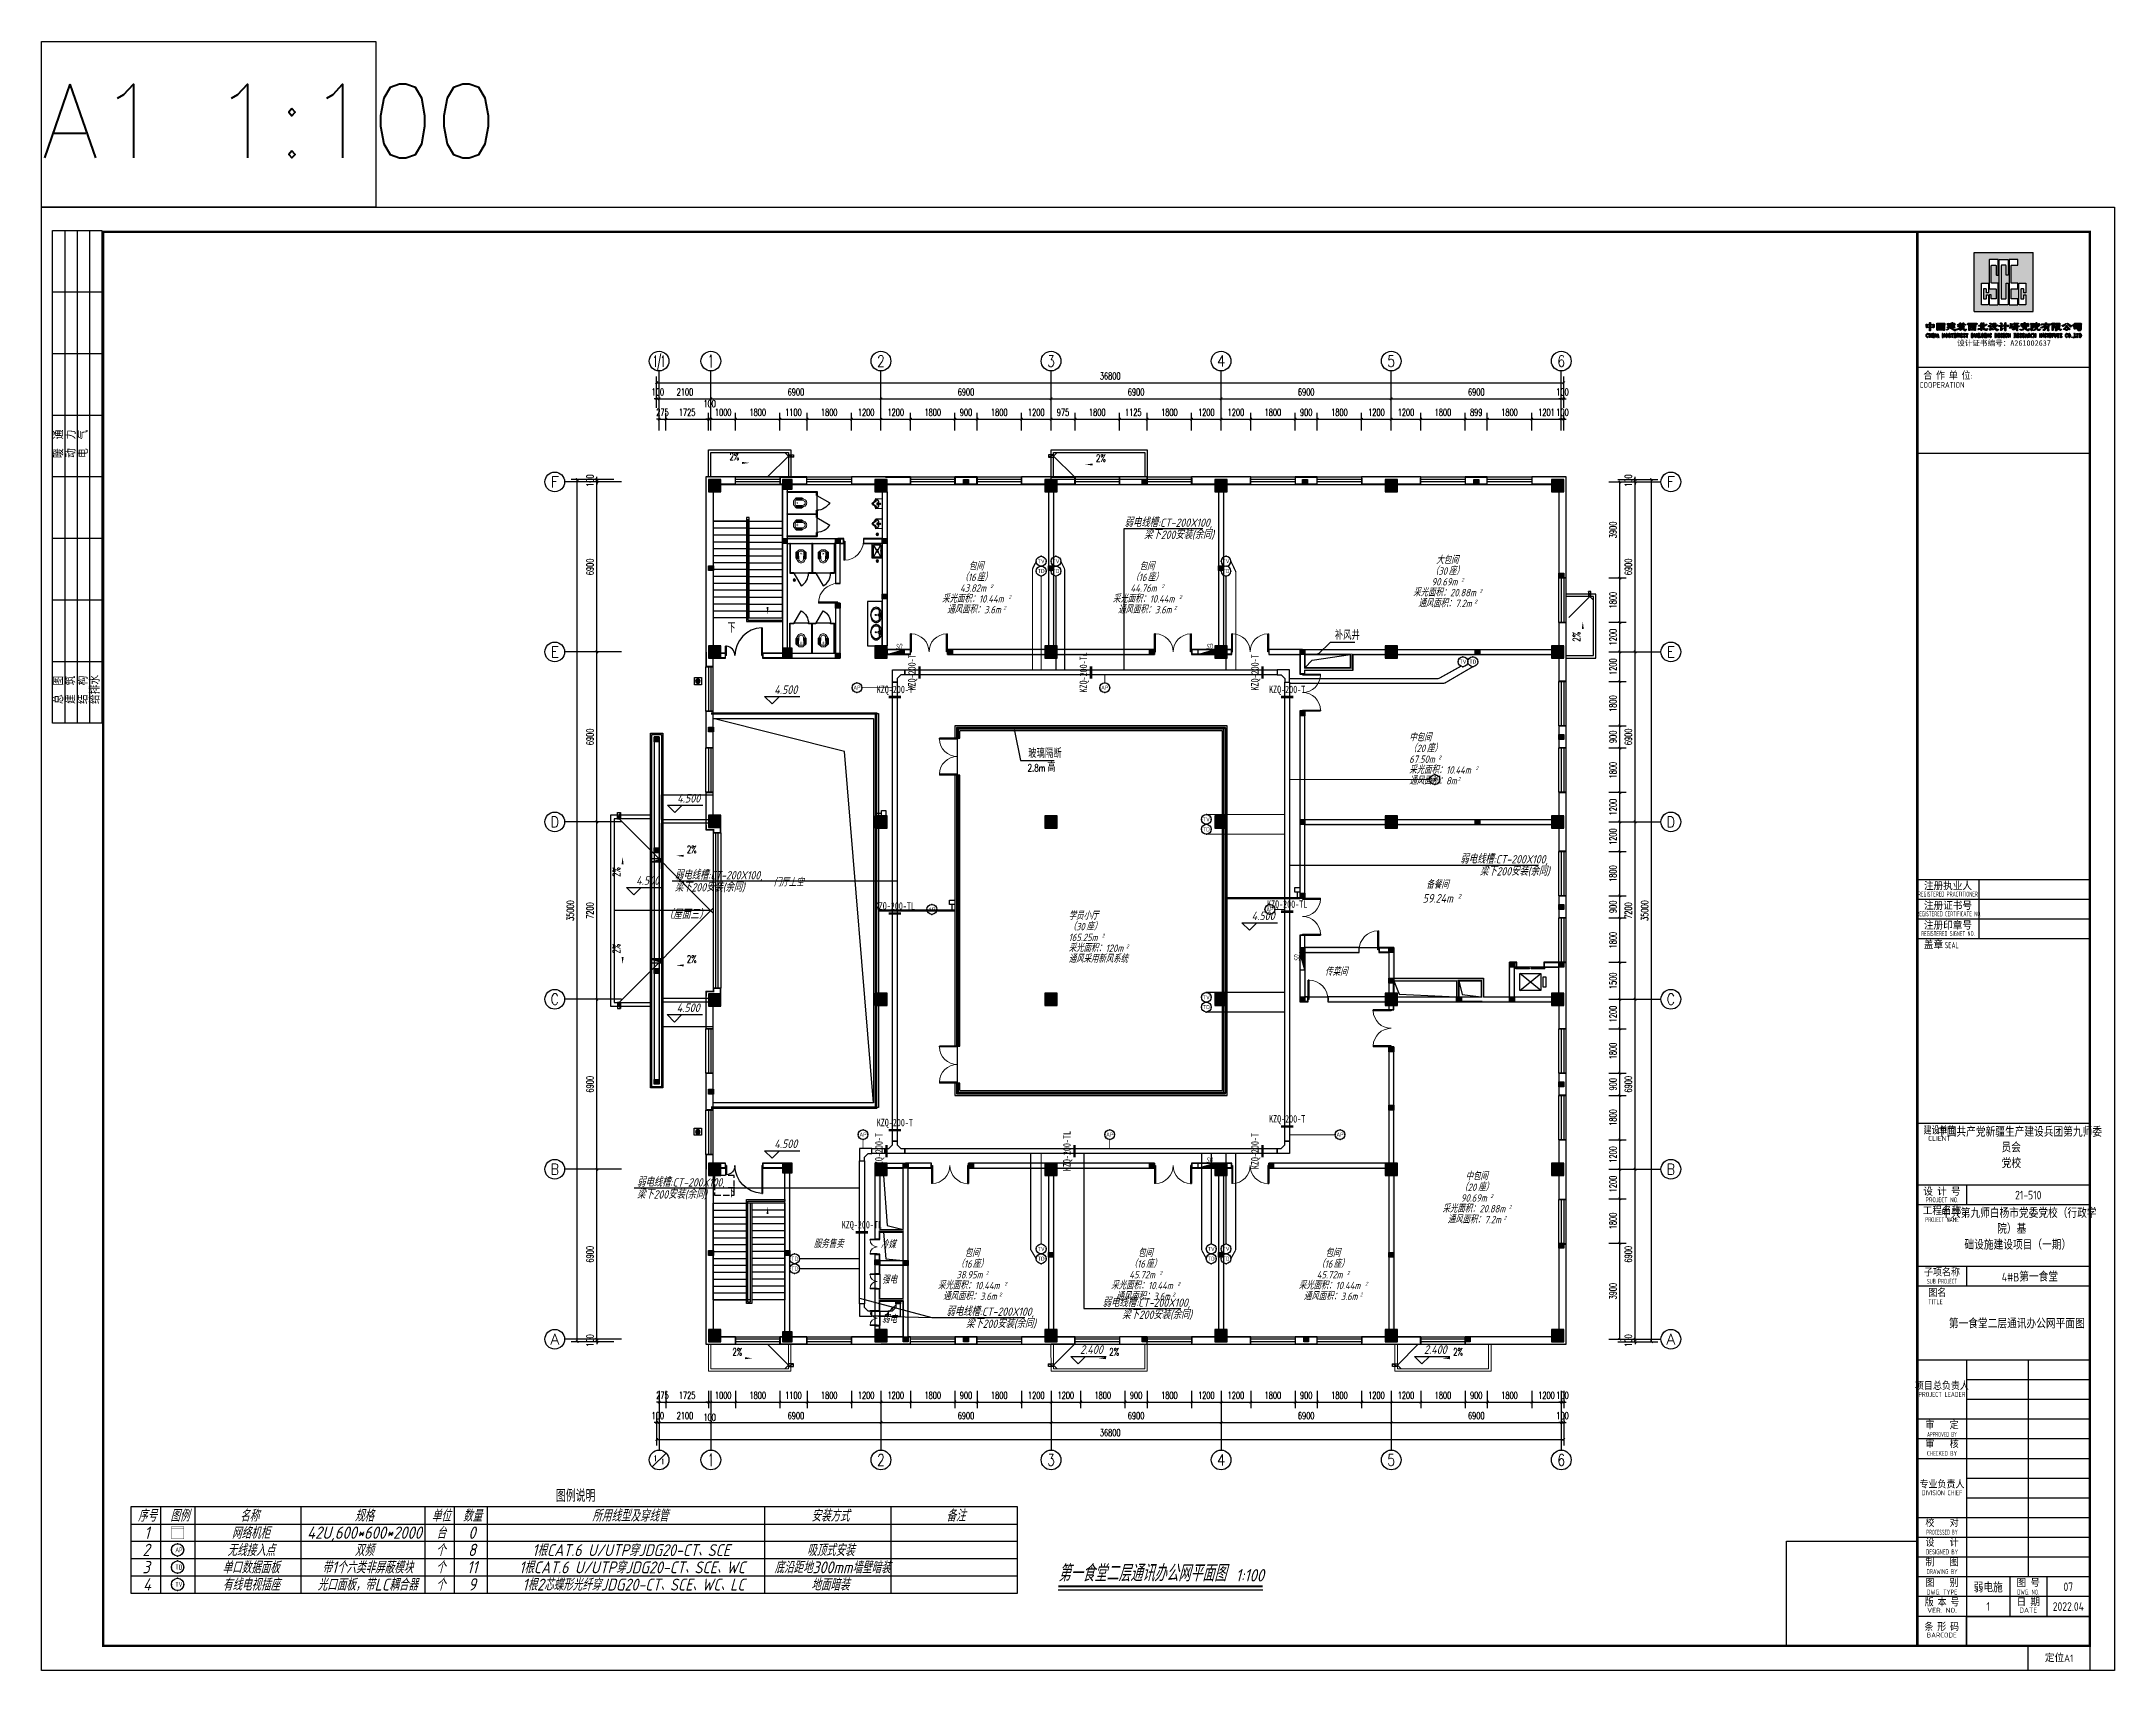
# Model space of a CAD drawing. Extents: x 1252172 to 1336272, y -987752 to -826269.
# Drawn here: x 1252172 to 1336272, y -987752 to -921624 of the extents above; entities that cross this region are included whole.
import ezdxf
from ezdxf.enums import TextEntityAlignment as Align

# ---------------------------------------------------------------- set-up
doc = ezdxf.new("R2010")
doc.units = 0
doc.header["$LTSCALE"] = 1000
doc.header["$PDSIZE"] = 50
doc.linetypes.add('DASH', pattern=[0.35, 0.25, -0.1])
for name, color, linetype in [('0-标注', 3, 'Continuous'), ('0-风口', 4, 'Continuous'), ('1-建筑底图', 8, 'Continuous'), ('AXIS_TEXT', 7, 'Continuous'), ('BTTK', 7, 'Continuous'), ('CABLETRAY_DIM', 3, 'Continuous'), ('CABLETRAY_PDS', 4, 'Continuous'), ('EQUIP-通讯', 3, 'Continuous'), ('gz', 6, 'Continuous'), ('LATRINE', 251, 'Continuous'), ('Logo', 4, 'Continuous'), ('LWIRE', 4, 'Continuous'), ('M-DIM_LEAD', 3, 'Continuous'), ('P-FLDR', 7, 'Continuous'), ('PUB_TEXT', 7, 'Continuous'), ('PUB_TITLE', 7, 'Continuous'), ('TEL_SYMB', 3, 'Continuous'), ('TEL_TAB', 7, 'Continuous'), ('WINDOW', 5, 'Continuous'), ('WIRE-安防', 4, 'Continuous'), ('WIRE-通讯', 4, 'Continuous'), ('抗震支吊架', 2, 'Continuous'), ('电-标注', 1, 'Continuous'), ('防火分区', 255, 'Continuous')]:
    doc.layers.add(name, color=color, linetype=linetype)
doc.layers.add('LVTRY', color=251, linetype='Continuous', lineweight=9)
doc.layers.add('yichutu', color=7, linetype='Continuous', true_color=0xffffff, plot=False)
doc.layers.add('条形码', color=7, linetype='Continuous', plot=False)
doc.layers.add('验收章', color=7, linetype='Continuous', plot=False)
doc.styles.add('2SD', font='gbeitc.shx', dxfattribs={"width": 0.2, "bigfont": 'gbcbig.shx'})
doc.styles.add('_TCH_AXIS', font='COMPLEX', dxfattribs={"bigfont": 'GBCBIG'})
doc.styles.add('_TCH_DIM', font='SIMPLEX', dxfattribs={"bigfont": 'GBCBIG'})
doc.styles.add('_TEL_ATTDEF', font='GBENOR', dxfattribs={"width": 0.8, "height": 3, "bigfont": 'GBCBIG'})
doc.styles.add('_TEL_DIM', font='SIMPLEX', dxfattribs={"width": 0.8, "height": 3.5, "bigfont": 'HZTXT'})
doc.styles.add('A_DIM', font='SIMPLEX', dxfattribs={"width": 0.7, "bigfont": 'HZ'})
doc.styles.add('A_DIM_T3', font='SIMPLEX', dxfattribs={"width": 0.7, "bigfont": 'HZ'})
doc.styles.add('COMPLEX', font='COMPLEX')
doc.styles.add('HT', font='')
doc.styles.add('HZ(TK)', font='geniso.shx', dxfattribs={"width": 0.9, "bigfont": 'hztxt.shx'})
doc.styles.add('kzcad', font='', dxfattribs={"width": 0.8})
doc.styles.get("Standard").update_dxf_attribs({"font": 'gbeitc.shx', "bigfont": 'gbcbig.shx'})
doc.styles.get('HT').set_extended_font_data('SimHei')
doc.styles.get('kzcad').set_extended_font_data('SimSun')
doc.linetypes.add('JIEDI', pattern='A,1.25,-0.25,0.25,-0.25,0.625,["/",Standard,S=0.6,R=0,X=0,Y=-0.3],0.625,-0.25,0.25,-0.25', length=4)
doc.dimstyles.new('_TCH_ARCH&&100', dxfattribs={"dimtxt": 280, "dimasz": 100, "dimexe": 250, "dimexo": 300, "dimgap": 135, "dimtad": 1, "dimdec": 0, "dimzin": 0, "dimdsep": 46, "dimtxsty": 'A_DIM_T3', "dimblk": 'ARCHTICK', "dimcen": 0.09, "dimclrt": 7, "dimazin": 2, "dimtfac": 1, "dimtdec": 0, "dimtix": 1, "dimtmove": 2, "dimatfit": 3, "dimfxl": 150, "dimtolj": 1, "dimtzin": 0, "dimarcsym": 0})

msp = doc.modelspace()

# ---------------------------------------------------------------- texts
at = {"color": 0}
for s, height, style, width, p in [('AP', 200, '_TEL_ATTDEF', 0.8, (1257602, -982954, 0)), ('REMARK', 0.00833, '_TEL_DIM', 0.64, (1257695, -982404)), ('TD', 200, '_TEL_ATTDEF', 0.8, (1257605, -983654, 0)), ('TV', 200, '_TEL_ATTDEF', 0.8, (1257602, -984354, 0))]:
    msp.add_text(s, height=height, dxfattribs=dict(at, style=style, width=width)).set_placement(p)
at = {"layer": 'CABLETRAY_DIM', "color": 7}
for s, p in [('弱电线槽:CT-200X100,', (1296106, -941328)), ('梁下200安装(余同) ', (1296904, -941818)), ('弱电线槽:CT-200X100,', (1277865, -955639)), ('弱电线槽:CT-200X100,', (1309725, -954990)), ('梁下200安装(余同) ', (1310523, -955480)), ('梁下200安装(余同) ', (1277865, -956129)), ('弱电线槽:CT-200X100,', (1276328, -968105)), ('梁下200安装(余同) ', (1276328, -968595)), ('弱电线槽:CT-200X100,', (1288879, -973354)), ('弱电线槽:CT-200X100,', (1295216, -972988)), ('梁下200安装(余同) ', (1289677, -973844)), ('梁下200安装(余同) ', (1296014, -973478))]:
    msp.add_text(s, height=337.59, dxfattribs=at).set_placement(p)
at = {"layer": 'TEL_SYMB', "color": 7}
for s, height, p in [('第一食堂二层通讯办公网平面图', 675.18, (1293420, -984134)), ('1:100', 500, (1300617, -984134))]:
    msp.add_text(s, height=height, dxfattribs=at).set_placement(p)
at = {"layer": 'TEL_TAB', "style": '_TEL_DIM', "width": 0.8}
msp.add_text('图例说明', height=500, dxfattribs=at).set_placement((1273043, -980904))
at = {"layer": 'TEL_TAB'}
for s, height, p in [('序号', 482.3, (1256079, -981704)), ('图例', 482.3, (1257395, -981704)), ('名称', 482.3, (1260224, -981704)), ('规格', 482.3, (1264878, -981704)), ('单位', 482.3, (1267996, -981704)), ('数量', 482.3, (1269265, -981704)), ('所用线型及穿线管', 482.3, (1274508, -981704)), ('安装方式', 482.3, (1283401, -981704)), ('备注', 482.3, (1288877, -981704)), ('1', 500, (1256343, -982404)), ('网络机柜', 482.3, (1259891, -982404)), ('42U,600*600*2000', 500, (1262947, -982404)), ('台', 482, (1268195, -982404)), ('0', 500, (1269490, -982404)), ('2', 500, (1256270, -983104)), ('无线接入点', 482.3, (1259710, -983104)), ('双频', 482.3, (1264878, -983104)), ('个', 482, (1268171, -983104)), ('8', 500, (1269475, -983104)), ('1根CAT.6 U/UTP穿JDG20-CT、SCE', 482.27, (1272081, -983104)), ('吸顶式安装', 482.3, (1283220, -983104)), ('3', 500, (1256265, -983804)), ('单口数据面板', 482.3, (1259511, -983804)), ('有线电视插座', 482.3, (1259524, -984504)), ('带1个六类非屏蔽模块', 482.3, (1263562, -983804)), ('个', 482, (1268171, -983804)), ('11', 500, (1269433, -983804)), ('1根CAT.6 U/UTP穿JDG20-CT、SCE、WC', 482.27, (1271549, -983804)), ('1根2芯蝶形光纤穿JDG20-CT、SCE、WC、LC', 482.27, (1271681, -984504)), ('底沿距地300mm墙壁暗装', 482.27, (1281900, -983804)), ('4', 500, (1256291, -984504)), ('光口面板，带LC耦合器', 482.27, (1263368, -984504)), ('个', 482, (1268171, -984504)), ('9', 500, (1269485, -984504)), ('地面暗装', 482.3, (1283396, -984504))]:
    msp.add_text(s, height=height, dxfattribs=at).set_placement(p)
at = {"layer": '抗震支吊架', "color": 2, "style": 'kzcad', "width": 0.8}
for s, rotation, p in [('KZQ-200-T', 89.88539, (1287631, -947235)), ('KZQ-200-TL', 89.88539, (1294589, -947235)), ('KZQ-200-T', 89.88539, (1301547, -947235)), ('KZQ-200-T', 359.88539, (1286791, -948075)), ('KZQ-200-T', 359.88539, (1302707, -948075)), ('KZQ-200-TL', 359.88539, (1286791, -956865)), ('KZQ-200-TL', 359.88539, (1302707, -956790)), ('KZQ-200-T', 359.88539, (1286791, -965656)), ('KZQ-200-T', 359.88539, (1302707, -965506)), ('KZQ-200-T', 89.88539, (1286294, -966666)), ('KZQ-200-TL', 89.88539, (1293920, -966666)), ('KZQ-200-T', 89.88539, (1301547, -966666)), ('KZQ-200-TL', 359.88539, (1285454, -969804))]:
    msp.add_text(s, height=300, rotation=rotation, dxfattribs=at).set_placement(p, align=Align.CENTER)

# ---------------------------------------------------------------- blocks, each defined once
blk = doc.blocks.new('$equip$00003209')
at = {"const_width": 0.05}
blk.add_lwpolyline([(0, 0.5, -1), (0, -0.5, -1), (0, 0.5, 0.021884)], format="xyb", dxfattribs=at)
blk.add_circle((0, 0), 0.5)
for p in [(-0.5, 0), (0, 0.5), (0.5, 0), (0, -0.5)]:
    blk.add_point(p)
at = {"color": 7, "style": '_TEL_ATTDEF'}
blk.add_attdef('$TEXT$', text='', height=0.4, dxfattribs=at).set_placement((0, 0), align=Align.MIDDLE_CENTER)
at = {"color": 7, "style": '_TEL_DIM', "flags": 1}
for tag in ['A', 'REMARK']:
    blk.add_attdef(tag, text='', height=0.00002, dxfattribs=at).set_placement((0, 0), align=Align.MIDDLE_CENTER)
blk = doc.blocks.new('$equip$00003204')
at = {"const_width": 0.05}
blk.add_lwpolyline([(0, 0.5, -1), (0, -0.5, -1), (0, 0.5, 0.021884)], format="xyb", dxfattribs=at)
blk.add_circle((0, 0), 0.5)
for p in [(-0.5, 0), (0, 0.5), (0.5, 0), (0, -0.5)]:
    blk.add_point(p)
at = {"color": 7, "style": '_TEL_ATTDEF'}
blk.add_attdef('$TEXT$', text='', height=0.4, dxfattribs=at).set_placement((0, 0), align=Align.MIDDLE_CENTER)
at = {"color": 7, "style": '_TEL_DIM', "flags": 1}
for tag in ['A', 'REMARK']:
    blk.add_attdef(tag, text='', height=0.00002, dxfattribs=at).set_placement((0, 0), align=Align.MIDDLE_CENTER)
blk = doc.blocks.new('$equip$00003217')
at = {"const_width": 0.05}
blk.add_lwpolyline([(0, 0.5, -1), (0, -0.5, -1), (0, 0.5, 0.021884)], format="xyb", dxfattribs=at)
blk.add_circle((0, 0), 0.5)
for p in [(-0.5, 0), (0, 0.5), (0.5, 0), (0, -0.5)]:
    blk.add_point(p)
at = {"color": 7, "style": '_TEL_ATTDEF'}
blk.add_attdef('$TEXT$', text='', height=0.4, dxfattribs=at).set_placement((0, 0), align=Align.MIDDLE_CENTER)
at = {"color": 7, "style": '_TEL_DIM', "flags": 1}
for tag in ['A', 'REMARK']:
    blk.add_attdef(tag, text='', height=0.00002, dxfattribs=at).set_placement((0, 0), align=Align.MIDDLE_CENTER)
blk = doc.blocks.new('CSCEC')
at = {"layer": 'Logo'}
h = blk.add_hatch(color=4, dxfattribs=at)
h.paths.add_polyline_path([(0, -24), (24, -24), (24, 0), (0, 0)])
h.paths.add_polyline_path([(6.2, -2.8), (9.8, -2.8), (9.8, -9.2), (9, -9.2), (9, -5.36, 0.414214), (8.84, -5.2), (7.16, -5.2, 0.414214), (7, -5.36), (7, -12.24, 0.414214), (7.16, -12.4), (9.8, -12.4), (9.8, -21.2), (6.2, -21.2), (6.2, -17.2), (7, -17.2), (7, -18.64, 0.414214), (7.16, -18.8), (8.84, -18.8, 0.414214), (9, -18.64), (9, -14.96, 0.414214), (8.84, -14.8), (6.2, -14.8)], flags=16)
h.paths.add_polyline_path([(10.2, -2.8), (13.8, -2.8), (13.8, -9.2), (13, -9.2), (13, -5.36, 0.414214), (12.84, -5.2), (11.16, -5.2, 0.414214), (11, -5.36), (11, -18.64, 0.414214), (11.16, -18.8), (12.84, -18.8, 0.414214), (13, -18.64), (13, -12.4), (13.8, -12.4), (13.8, -21.2), (10.2, -21.2)], flags=16)
h.paths.add_polyline_path([(5.8, -12.4), (5.8, -16.4), (5, -16.4), (5, -14.96, 0.414214), (4.84, -14.8), (3.96, -14.8, 0.414214), (3.8, -14.96), (3.8, -18.64, 0.414214), (3.96, -18.8), (4.84, -18.8, 0.414214), (5, -18.64), (5, -17.2), (5.8, -17.2), (5.8, -21.2), (3, -21.2), (3, -12.4)], flags=16)
h.paths.add_polyline_path([(14.2, -2.8), (17.8, -2.8), (17.8, -5.2), (15.16, -5.2, 0.414214), (15, -5.36), (15, -12.24, 0.414214), (15.16, -12.4), (17.8, -12.4), (17.8, -14.8), (15.16, -14.8, 0.414214), (15, -14.96), (15, -18.64, 0.414214), (15.16, -18.8), (17.8, -18.8), (17.8, -21.2), (14.2, -21.2)], flags=16)
h.paths.add_polyline_path([(21, -12.4), (21, -16.4), (20.2, -16.4), (20.2, -14.96, 0.414214), (20.04, -14.8), (19.16, -14.8, 0.414214), (19, -14.96), (19, -18.64, 0.414214), (19.16, -18.8), (20.04, -18.8, 0.414214), (20.2, -18.64), (20.2, -17.2), (21, -17.2), (21, -21.2), (18.2, -21.2), (18.2, -12.4)], flags=16)
for p, q in [((0, -24), (0, 0)), ((0, 0), (24, 0)), ((0, 0), (24, 0)), ((24, -24), (24, 0)), ((0, -24), (24, -24))]:
    blk.add_line(p, q, dxfattribs=at)
for points in [[(8.84, -5.2, -0.414214), (9, -5.36), (9, -9.04, 0.414214), (9.16, -9.2), (9.64, -9.2, 0.414214), (9.8, -9.04), (9.8, -2.96, 0.414214), (9.64, -2.8), (6.36, -2.8, 0.414214), (6.2, -2.96), (6.2, -14.64, 0.414214), (6.36, -14.8), (8.84, -14.8, -0.414214), (9, -14.96), (9, -18.64, -0.414214), (8.84, -18.8), (7.16, -18.8, -0.414214), (7, -18.64), (7, -17.36, 0.414214), (6.84, -17.2), (6.36, -17.2, 0.414214), (6.2, -17.36), (6.2, -21.04, 0.414214), (6.36, -21.2), (9.64, -21.2, 0.414214), (9.8, -21.04), (9.8, -12.56, 0.414214), (9.64, -12.4), (7.16, -12.4, -0.414214), (7, -12.24), (7, -5.36, -0.414214), (7.16, -5.2)], [(12.84, -18.8, 0.414214), (13, -18.64), (13, -12.56, -0.414214), (13.16, -12.4), (13.64, -12.4, -0.414214), (13.8, -12.56), (13.8, -21.04, -0.414214), (13.64, -21.2), (10.36, -21.2, -0.414214), (10.2, -21.04), (10.2, -2.96, -0.414214), (10.36, -2.8), (13.64, -2.8, -0.414214), (13.8, -2.96), (13.8, -9.04, -0.414214), (13.64, -9.2), (13.16, -9.2, -0.414214), (13, -9.04), (13, -5.36, 0.414214), (12.84, -5.2), (11.16, -5.2, 0.414214), (11, -5.36), (11, -18.64, 0.414214), (11.16, -18.8)], [(15.16, -12.4, -0.414214), (15, -12.24), (15, -5.36, -0.414214), (15.16, -5.2), (17.64, -5.2, 0.414214), (17.8, -5.04), (17.8, -2.96, 0.414214), (17.64, -2.8), (14.36, -2.8, 0.414214), (14.2, -2.96), (14.2, -21.04, 0.414214), (14.36, -21.2), (17.64, -21.2, 0.414214), (17.8, -21.04), (17.8, -18.96, 0.414214), (17.64, -18.8), (15.16, -18.8, -0.414214), (15, -18.64), (15, -14.96, -0.414214), (15.16, -14.8), (17.64, -14.8, 0.414214), (17.8, -14.64), (17.8, -12.56, 0.414214), (17.64, -12.4)], [(4.86, -18.8, 0.414214), (5, -18.66), (5, -17.34, -0.414214), (5.14, -17.2), (5.66, -17.2, -0.414214), (5.8, -17.34), (5.8, -21.06, -0.414214), (5.66, -21.2), (3.14, -21.2, -0.414214), (3, -21.06), (3, -12.54, -0.414214), (3.14, -12.4), (5.66, -12.4, -0.414214), (5.8, -12.54), (5.8, -16.26, -0.414214), (5.66, -16.4), (5.14, -16.4, -0.414214), (5, -16.26), (5, -14.94, 0.414214), (4.86, -14.8), (3.94, -14.8, 0.414214), (3.8, -14.94), (3.8, -18.66, 0.414214), (3.94, -18.8)], [(20.06, -18.8, 0.414214), (20.2, -18.66), (20.2, -17.34, -0.414214), (20.34, -17.2), (20.86, -17.2, -0.414214), (21, -17.34), (21, -21.06, -0.414214), (20.86, -21.2), (18.34, -21.2, -0.414214), (18.2, -21.06), (18.2, -12.54, -0.414214), (18.34, -12.4), (20.86, -12.4, -0.414214), (21, -12.54), (21, -16.26, -0.414214), (20.86, -16.4), (20.34, -16.4, -0.414214), (20.2, -16.26), (20.2, -14.94, 0.414214), (20.06, -14.8), (19.14, -14.8, 0.414214), (19, -14.94), (19, -18.66, 0.414214), (19.14, -18.8)]]:
    blk.add_lwpolyline(points, format="xyb", close=True, dxfattribs=at)
blk = doc.blocks.new('vhtemplate_2020年新竖式图框_A1')
at = {"layer": 'Logo'}
h = blk.add_hatch(color=4, dxfattribs=at)
h.dxf.hatch_style = 1
h.paths.add_polyline_path([(765.42, 545.18), (765.07, 545.11), (764.81, 544.99), (764.72, 545.01), (764.67, 545.15), (764.61, 545.86), (764.57, 546.2), (764.59, 546.36), (764.64, 546.47), (764.72, 546.52), (764.84, 546.53), (765.24, 546.4), (765.56, 546.45), (765.94, 546.4), (765.94, 547.03), (765.97, 547.12), (766.01, 547.17), (766.17, 547.2), (766.29, 547.13), (766.36, 546.99), (766.4, 546.76), (766.4, 546.45), (766.67, 546.46), (766.94, 546.4), (767.3, 546.45), (767.43, 546.51), (767.55, 546.53), (767.65, 546.51), (767.74, 546.45), (767.83, 546.32), (767.84, 546.2), (767.8, 545.78), (767.8, 545.36), (767.79, 545.24), (767.74, 545.11), (767.66, 545.05), (767.58, 545.02), (767.37, 545.07), (766.99, 545.16), (766.37, 545.2), (766.39, 544.54), (766.37, 544.07), (766.32, 543.93), (766.17, 543.82), (766.07, 543.79), (765.99, 543.81), (765.93, 543.89), (765.9, 544.03), (765.94, 545.2)])
h.paths.add_polyline_path([(765.51, 546.12), (765.1, 546.07), (765.02, 545.99), (764.97, 545.82), (765, 545.57), (765.05, 545.51), (765.1, 545.49), (765.58, 545.47), (765.94, 545.49), (765.94, 546.11)], flags=16)
h.paths.add_polyline_path([(767.37, 545.55), (767.4, 545.65), (767.44, 545.79), (767.43, 545.9), (767.39, 546), (767.3, 546.07), (766.94, 546.12), (766.37, 546.11), (766.37, 545.49), (766.91, 545.47), (767.27, 545.49)], flags=16)
h = blk.add_hatch(color=4, dxfattribs=at)
h.dxf.hatch_style = 1
h.paths.add_polyline_path([(769.52, 546.26), (769.64, 546.32), (770.34, 546.3), (771.04, 546.32), (771.24, 546.3), (771.37, 546.24), (771.4, 546.16), (771.39, 546.11), (771.27, 546.07), (770.64, 546.07), (770.64, 545.7), (771.2, 545.7), (771.27, 545.64), (771.27, 545.57), (771.26, 545.52), (771.19, 545.48), (770.9, 545.45), (770.64, 545.45), (770.64, 545.03), (771.44, 544.99), (771.52, 544.91), (771.5, 544.78), (771.43, 544.75), (771.27, 544.74), (770.3, 544.76), (769.88, 544.72), (769.5, 544.65), (769.43, 544.65), (769.4, 544.68), (769.4, 544.82), (769.54, 545), (769.6, 545.03), (769.67, 545.03), (769.95, 545.01), (770.27, 545.03), (770.27, 545.45), (769.7, 545.4), (769.62, 545.44), (769.64, 545.53), (769.74, 545.69), (769.84, 545.74), (770.06, 545.69), (770.27, 545.7), (770.27, 546.07), (769.89, 546.05), (769.54, 545.99), (769.45, 545.97), (769.44, 546.07)], flags=0)
h.paths.add_polyline_path([(770.3, 546.9), (770.92, 546.91), (771.5, 546.86), (771.7, 546.9), (771.83, 546.93), (772, 546.86), (772.09, 546.74), (772.1, 546.61), (772.03, 545.48), (772, 544.24), (771.99, 544.07), (771.87, 543.99), (771.74, 543.98), (771.6, 544.03), (771.29, 544.1), (770.9, 544.15), (769.88, 544.15), (769.55, 544.12), (769.34, 544.07), (769.15, 544), (769, 544.03), (768.92, 544.12), (768.87, 544.23), (768.85, 544.35), (768.87, 544.49), (768.88, 545.79), (768.84, 546.45), (768.85, 546.61), (768.94, 546.86), (769.09, 546.97), (769.27, 546.95)])
h.paths.add_polyline_path([(771.31, 545.36), (771.37, 545.28), (771.35, 545.18), (771.24, 545.11), (771.06, 545.12), (771, 545.15), (771.2, 545.36)], flags=0)
h.paths.add_polyline_path([(769.22, 545.39), (769.24, 544.53), (769.29, 544.47), (769.37, 544.45), (770.42, 544.47), (771.44, 544.45), (771.54, 544.44), (771.6, 544.48), (771.64, 544.55), (771.64, 544.65), (771.67, 546.32), (771.64, 546.49), (771.46, 546.56), (771.07, 546.61), (770.24, 546.63), (769.4, 546.61), (769.33, 546.57), (769.28, 546.5), (769.24, 546.24)], flags=16)
h = blk.add_hatch(color=4, dxfattribs=at)
h.dxf.hatch_style = 1
h.paths.add_polyline_path([(774.6, 546.65), (774.53, 546.63), (774.48, 546.64), (774.45, 546.69), (774.44, 546.78), (774.49, 546.85), (774.57, 546.9), (775.04, 546.86), (775.04, 547.07), (775.14, 547.2), (775.24, 547.17), (775.34, 547.11), (775.38, 546.99), (775.37, 546.86), (775.77, 546.86), (775.9, 546.92), (776, 546.92), (776.07, 546.88), (776.1, 546.78), (776.1, 546.49), (776.32, 546.5), (776.5, 546.45), (776.52, 546.39), (776.51, 546.35), (776.4, 546.32), (776.1, 546.32), (776.07, 545.95), (776, 545.88), (775.92, 545.86), (775.83, 545.88), (775.73, 545.95), (775.4, 545.95), (775.4, 545.74), (775.9, 545.74), (776.03, 545.71), (776.07, 545.65), (776.04, 545.62), (775.92, 545.59), (775.4, 545.57), (775.4, 545.36), (775.9, 545.36), (776.08, 545.34), (776.2, 545.28), (776.18, 545.15), (776.07, 545.11), (775.44, 545.11), (775.42, 544.87), (775.37, 544.79), (775.3, 544.74), (776.08, 544.57), (776.83, 544.49), (776.61, 544.09), (776.5, 543.96), (776.38, 543.87), (776.27, 543.83), (776.15, 543.82), (776.03, 543.86), (775.9, 543.95), (773.9, 544.99), (773.72, 544.64), (773.49, 544.38), (773.23, 544.22), (772.94, 544.15), (772.84, 544.21), (772.8, 544.28), (772.83, 544.32), (772.9, 544.36), (773.14, 544.47), (773.34, 544.63), (773.5, 544.85), (773.64, 545.11), (773.42, 545.15), (773.24, 545.11), (773.14, 545.12), (773.14, 545.24), (773.22, 545.37), (773.34, 545.44), (773.5, 545.43), (773.7, 545.36), (773.76, 545.6), (773.77, 545.77), (773.73, 545.87), (773.64, 545.9), (773.54, 545.86), (773.45, 545.88), (773.41, 545.91), (773.4, 545.98), (773.44, 546.07), (773.64, 546.24), (773.69, 546.3), (773.74, 546.4), (773.71, 546.47), (773.66, 546.52), (773.5, 546.53), (773.24, 546.45), (773.16, 546.44), (773.12, 546.48), (773.1, 546.55), (773.1, 546.65), (773.24, 546.78), (773.31, 546.84), (773.4, 546.86), (773.63, 546.78), (773.84, 546.78), (773.98, 546.81), (774.08, 546.78), (774.13, 546.68), (774.14, 546.53), (773.9, 546.21), (773.86, 546.11), (773.87, 546.07), (774.01, 546.06), (774.09, 545.98), (774.11, 545.83), (774.07, 545.61), (773.97, 545.28), (774.23, 545.12), (774.54, 544.99), (775.14, 544.78), (775.06, 544.94), (775.04, 545.15), (774.44, 545.15), (774.3, 545.2), (774.27, 545.25), (774.3, 545.32), (774.37, 545.36), (775.04, 545.36), (775.04, 545.57), (774.71, 545.57), (774.4, 545.49), (774.35, 545.48), (774.34, 545.53), (774.39, 545.66), (774.47, 545.74), (775.04, 545.74), (775.04, 545.99), (774.64, 545.99), (774.5, 545.95), (774.42, 545.99), (774.44, 546.11), (774.57, 546.2), (775.04, 546.2), (775.04, 546.36), (774.74, 546.36), (774.5, 546.32), (774.3, 546.24), (774.22, 546.28), (774.24, 546.4), (774.29, 546.48), (774.37, 546.53), (774.5, 546.49), (775.04, 546.53), (775.04, 546.7)])
h.paths.add_polyline_path([(775.4, 546.11), (775.8, 546.11), (775.8, 546.32), (775.4, 546.32)], flags=16)
h.paths.add_polyline_path([(775.8, 546.49), (775.8, 546.7), (775.4, 546.7), (775.4, 546.49)], flags=16)
h = blk.add_hatch(color=4, dxfattribs=at)
h.dxf.hatch_style = 1
h.paths.add_polyline_path([(778.23, 546.95), (778.39, 547.09), (778.53, 547.11), (778.63, 546.99), (778.63, 546.92), (778.6, 546.86), (778.89, 546.71), (779.03, 546.57), (779, 546.4), (778.96, 546.38), (778.9, 546.4), (778.64, 546.53), (778.47, 546.57), (778.51, 546.25), (778.5, 546.03), (778.46, 545.94), (778.4, 545.9), (778.3, 545.92), (778.27, 546.07), (778.23, 546.49), (777.87, 546.24), (777.57, 546.07), (777.41, 546.05), (777.27, 546.15), (777.21, 546.26), (777.23, 546.32), (777.63, 546.49), (778.07, 546.78)])
h.paths.add_polyline_path([(779.38, 546.81), (779.47, 547.07), (779.55, 547.12), (779.67, 547.11), (779.75, 547.08), (779.79, 547.03), (779.8, 546.96), (779.77, 546.86), (780.1, 546.7), (780.5, 546.45), (780.58, 546.34), (780.6, 546.2), (780.59, 546.11), (780.54, 546.08), (780.37, 546.15), (780.03, 546.4), (779.7, 546.57), (779.77, 546.22), (779.75, 546.09), (779.7, 545.99), (779.63, 545.95), (779.53, 546.03), (779.49, 546.25), (779.43, 546.4), (779.1, 546.15), (778.96, 546.16), (778.93, 546.21), (778.93, 546.28), (779.2, 546.53)])
h.paths.add_polyline_path([(779.48, 545.8), (779.67, 545.82), (779.74, 545.88), (779.83, 545.9), (779.95, 545.77), (779.97, 545.61), (779.9, 545.24), (779.91, 544.78), (779.94, 544.64), (780, 544.57), (780.2, 544.44), (780.42, 544.38), (780.64, 544.4), (780.87, 544.49), (780.98, 544.52), (780.97, 544.45), (780.87, 544.2), (780.7, 543.95), (780.58, 543.86), (780.43, 543.83), (780.23, 543.88), (780, 543.99), (779.86, 544.08), (779.76, 544.21), (779.68, 544.35), (779.63, 544.53), (779.62, 545.04), (779.63, 545.49), (779.58, 545.55), (779.47, 545.57), (779.35, 545.54), (779.27, 545.45), (779.27, 545.2), (779.43, 545.08), (779.6, 545.07), (779.62, 544.93), (779.6, 544.82), (779.55, 544.76), (779.47, 544.74), (779.34, 544.81), (779.23, 544.95), (779.2, 544.72), (779.13, 544.52), (779.02, 544.33), (778.87, 544.15), (778.7, 544.05), (778.53, 543.99), (778.32, 544.02), (778.2, 544.11), (778.2, 544.21), (778.27, 544.24), (778.6, 544.36), (778.75, 544.52), (778.87, 544.69), (778.95, 544.87), (779, 545.07), (778.97, 545.65), (779.03, 545.86), (779.07, 545.9), (779.13, 545.9), (779.3, 545.82)])
h.paths.add_polyline_path([(778.11, 545.12), (778.1, 545.45), (777.63, 545.4), (777.54, 545.4), (777.48, 545.45), (777.47, 545.53), (777.5, 545.65), (777.58, 545.76), (777.67, 545.82), (777.8, 545.78), (778.22, 545.76), (778.67, 545.78), (778.77, 545.72), (778.8, 545.61), (778.78, 545.52), (778.73, 545.49), (778.43, 545.45), (778.4, 545.13), (778.43, 544.86), (778.7, 544.88), (778.78, 544.85), (778.83, 544.78), (778.81, 544.7), (778.67, 544.61), (777.23, 544.2), (777.12, 544.25), (777.03, 544.4), (777.06, 544.57), (777.13, 544.65), (777.57, 544.74), (778.07, 544.82)])
h = blk.add_hatch(color=4, dxfattribs=at)
h.dxf.hatch_style = 1
h.paths.add_polyline_path([(783.23, 546.11), (783.33, 546.15), (783.33, 546.57), (783.22, 546.61), (783.07, 546.57), (783.07, 546.15)], flags=16)
h.paths.add_polyline_path([(782.46, 545), (782.67, 545.15), (782.74, 545.27), (782.78, 545.41), (782.8, 545.78), (782.46, 545.78), (782.23, 545.7), (782.2, 545.36), (782.23, 544.95)], flags=16)
h.paths.add_polyline_path([(784.21, 544.53), (784.24, 544.62), (784.27, 544.95), (784.02, 544.82), (783.77, 544.78), (783.56, 544.82), (783.4, 544.95), (783.33, 545.49), (783.33, 545.78), (783.2, 545.82), (783.07, 545.78), (783.07, 545.51), (783.04, 545.28), (782.98, 545.09), (782.9, 544.95), (782.73, 544.83), (782.57, 544.76), (782.4, 544.74), (782.23, 544.78), (782.23, 544.63), (782.25, 544.53), (782.3, 544.47), (782.37, 544.45), (783.35, 544.44), (784.17, 544.49)], flags=16)
h.paths.add_polyline_path([(783.63, 545.4), (783.67, 545.2), (783.77, 545.07), (784.06, 545.08), (784.27, 545.2), (784.27, 545.54), (784.23, 545.74), (784.16, 545.79), (784.03, 545.82), (783.63, 545.82)], flags=16)
h.paths.add_polyline_path([(782.32, 546.89), (783.13, 546.9), (784.37, 546.9), (785.06, 546.86), (785.33, 546.82), (785.23, 546.55), (785.1, 546.38), (784.93, 546.3), (784.73, 546.32), (784.12, 546.51), (783.63, 546.57), (783.63, 546.11), (784.4, 546.15), (784.53, 546.13), (784.62, 546.06), (784.66, 545.94), (784.67, 545.78), (784.62, 545.2), (784.6, 544.2), (784.57, 544.09), (784.52, 544.01), (784.46, 543.96), (784.37, 543.95), (784.19, 544.04), (783.98, 544.1), (783.43, 544.15), (782.83, 544.15), (782.42, 544.08), (782.27, 544.02), (782.17, 543.95), (782.06, 543.93), (781.98, 543.95), (781.93, 544.01), (781.9, 544.11), (781.88, 544.97), (781.83, 545.7), (781.82, 545.9), (781.85, 546.04), (781.92, 546.13), (782.03, 546.15), (782.19, 546.11), (782.37, 546.09), (782.8, 546.15), (782.8, 546.57), (782.02, 546.49), (781.74, 546.41), (781.53, 546.32), (781.46, 546.3), (781.4, 546.31), (781.36, 546.36), (781.33, 546.45), (781.38, 546.66), (781.46, 546.82), (781.56, 546.91), (781.7, 546.95)])
h = blk.add_hatch(color=4, dxfattribs=at)
h.dxf.hatch_style = 1
h.paths.add_polyline_path([(786.36, 545.73), (785.93, 545.65), (785.85, 545.65), (785.8, 545.69), (785.78, 545.76), (785.8, 545.86), (785.96, 546.08), (786.1, 546.15), (786.32, 546.06), (786.73, 546.03), (786.77, 546.04), (786.8, 546.12), (786.8, 546.49), (786.81, 546.77), (786.86, 546.97), (786.93, 547.07), (787.03, 547.07), (787.13, 547.02), (787.2, 546.9), (787.23, 546.73), (787.23, 546.49), (787.21, 545.4), (787.23, 544.32), (787.22, 544.19), (787.18, 544.09), (787.12, 544.02), (787.03, 543.99), (786.89, 544.01), (786.8, 544.15), (786.8, 544.57), (786.33, 544.35), (785.87, 544.2), (785.75, 544.16), (785.67, 544.18), (785.62, 544.24), (785.6, 544.36), (785.62, 544.51), (785.67, 544.62), (785.77, 544.7), (785.9, 544.74), (786.56, 544.84), (786.73, 544.91), (786.8, 544.99), (786.81, 545.33), (786.8, 545.7)])
h.paths.add_polyline_path([(787.61, 546.81), (787.63, 546.99), (787.66, 547.06), (787.71, 547.1), (787.86, 547.11), (787.94, 547.05), (787.98, 546.91), (788, 546.7), (788, 546.4), (788, 545.78), (788.44, 546.1), (788.9, 546.49), (788.98, 546.53), (789.05, 546.52), (789.11, 546.46), (789.16, 546.36), (789.16, 546.19), (789.1, 546.07), (788.64, 545.8), (788, 545.57), (788, 545.11), (788.01, 544.98), (788.05, 544.87), (788.11, 544.79), (788.2, 544.74), (788.41, 544.69), (788.7, 544.66), (789.46, 544.7), (789.56, 544.69), (789.56, 544.57), (789.43, 544.28), (789.26, 544.08), (789.05, 543.97), (788.8, 543.95), (788.44, 544.04), (787.96, 544.24), (787.82, 544.34), (787.71, 544.5), (787.63, 544.7), (787.6, 544.95), (787.61, 545.67), (787.6, 546.45)])
h = blk.add_hatch(color=4, dxfattribs=at)
h.dxf.hatch_style = 1
h.paths.add_polyline_path([(792.76, 545.16), (792.63, 544.9), (792.91, 544.74), (793.2, 544.61), (793.48, 544.53), (793.76, 544.49), (793.8, 544.44), (793.78, 544.32), (793.56, 543.9), (793.47, 543.81), (793.36, 543.79), (793.24, 543.83), (793.1, 543.95), (792.8, 544.29), (792.43, 544.65), (792.16, 544.4), (791.89, 544.25), (791.61, 544.21), (791.33, 544.28), (791.33, 544.4), (791.57, 544.41), (791.8, 544.49), (792.02, 544.62), (792.23, 544.82), (791.99, 545.03), (791.73, 545.15), (791.7, 545.26), (791.71, 545.34), (791.77, 545.39), (791.86, 545.4), (792.4, 545.07), (792.45, 545.18), (792.46, 545.32), (792.46, 545.45), (792.41, 545.53), (792.33, 545.57), (792.2, 545.57), (791.92, 545.54), (791.7, 545.45), (791.64, 545.47), (791.62, 545.52), (791.66, 545.65), (791.83, 545.78), (792.21, 545.76), (792.56, 545.78), (792.72, 545.76), (792.81, 545.7), (792.85, 545.59), (792.83, 545.45)])
h.paths.add_polyline_path([(791.3, 546.49), (791.24, 546.42), (791.13, 546.4), (790.8, 546.44), (790.53, 546.53), (790.45, 546.7), (790.46, 546.86), (790.53, 546.95), (790.61, 546.99), (790.68, 546.99), (790.76, 546.95)])
h.paths.add_polyline_path([(790.87, 545.09), (790.87, 544.79), (790.92, 544.66), (790.95, 544.66), (791, 544.7), (791.18, 544.84), (791.33, 545.03), (791.38, 545), (791.4, 544.94), (791.33, 544.74), (791.08, 544.39), (790.8, 544.11), (790.59, 544.01), (790.43, 544.03), (790.39, 544.1), (790.38, 544.2), (790.43, 544.45), (790.53, 544.9), (790.56, 545.36), (790.56, 545.54), (790.51, 545.64), (790.43, 545.68), (790.3, 545.65), (790.1, 545.59), (789.9, 545.49), (789.82, 545.52), (789.8, 545.61), (789.9, 545.9), (790.01, 546.02), (790.13, 546.03), (790.42, 545.96), (790.7, 545.99), (790.83, 545.99), (790.91, 545.92), (790.93, 545.78), (790.9, 545.57)])
h.paths.add_polyline_path([(793.29, 546.11), (793.56, 546.2), (793.67, 546.15), (793.68, 546.1), (793.66, 546.03), (793.56, 545.88), (793.44, 545.78), (793.31, 545.72), (793.16, 545.7), (792.95, 545.7), (792.78, 545.74), (792.65, 545.82), (792.56, 545.95), (792.53, 546.49), (792.51, 546.59), (792.45, 546.65), (792.34, 546.67), (792.2, 546.65), (792.14, 546.64), (792.09, 546.58), (792.03, 546.36), (791.99, 546.14), (791.89, 545.96), (791.74, 545.82), (791.53, 545.74), (791.41, 545.71), (791.33, 545.73), (791.28, 545.78), (791.26, 545.86), (791.31, 545.9), (791.43, 545.95), (791.57, 546.05), (791.67, 546.2), (791.72, 546.38), (791.73, 546.61), (791.73, 546.8), (791.78, 546.91), (791.89, 546.95), (792.06, 546.9), (792.27, 546.86), (792.5, 546.9), (792.65, 546.94), (792.75, 546.89), (792.8, 546.76), (792.8, 546.53), (792.8, 546.35), (792.83, 546.22), (792.9, 546.14), (793, 546.11)])
h = blk.add_hatch(color=4, dxfattribs=at)
h.dxf.hatch_style = 1
h.paths.add_polyline_path([(796.12, 546.1), (796.53, 546.11), (796.54, 546.57), (796.5, 546.95), (796.52, 547.04), (796.57, 547.1), (796.73, 547.15), (796.84, 547.09), (796.92, 547), (796.96, 546.86), (796.96, 546.7), (796.93, 546.11), (797.84, 546.09), (798.07, 546.07), (798.16, 546.03), (798.07, 545.77), (797.93, 545.57), (797.86, 545.51), (797.78, 545.49), (797.69, 545.51), (797.59, 545.57), (797.31, 545.69), (796.93, 545.78), (796.93, 544.03), (796.87, 543.89), (796.76, 543.82), (796.66, 543.82), (796.58, 543.85), (796.52, 543.92), (796.5, 544.03), (796.53, 545.78), (796.05, 545.73), (795.84, 545.66), (795.66, 545.57), (795.6, 545.57), (795.53, 545.65), (795.58, 545.86), (795.65, 546.01), (795.76, 546.11), (795.9, 546.15)])
h.paths.add_polyline_path([(794.74, 546.71), (794.73, 546.86), (794.79, 546.96), (794.87, 547.01), (794.97, 547), (795.1, 546.95), (795.6, 546.4), (795.59, 546.34), (795.5, 546.32), (795.16, 546.38), (794.83, 546.57)])
h.paths.add_polyline_path([(794.54, 545.95), (794.8, 545.95), (795.06, 546.07), (795.18, 546.03), (795.25, 545.96), (795.29, 545.84), (795.3, 545.7), (795.2, 545.22), (795.2, 544.7), (795.21, 544.63), (795.25, 544.61), (795.43, 544.7), (795.76, 544.95), (795.85, 544.98), (795.86, 544.9), (795.66, 544.52), (795.33, 544.11), (795.04, 543.96), (794.92, 543.95), (794.83, 543.99), (794.74, 544.12), (794.73, 544.28), (794.83, 544.57), (794.9, 545.05), (794.9, 545.57), (794.87, 545.63), (794.8, 545.65), (794.47, 545.62), (794.23, 545.53), (794.16, 545.51), (794.1, 545.52), (794.07, 545.57), (794.06, 545.65), (794.11, 545.79), (794.17, 545.89), (794.26, 545.97), (794.36, 546.03)])
h = blk.add_hatch(color=4, dxfattribs=at)
h.dxf.hatch_style = 1
h.paths.add_polyline_path([(800.61, 546.27), (800.59, 546.61), (800.29, 546.57), (800.2, 546.55), (800.14, 546.58), (800.13, 546.66), (800.16, 546.78), (800.22, 546.9), (800.3, 546.98), (800.4, 547.01), (800.53, 546.99), (800.96, 546.92), (801.86, 546.9), (802.03, 546.86), (802.06, 546.81), (802.06, 546.74), (802.04, 546.67), (801.97, 546.62), (801.69, 546.61), (801.66, 545.9), (802.43, 545.82), (802.32, 545.59), (802.22, 545.45), (802.11, 545.38), (801.99, 545.4), (801.66, 545.53), (801.69, 544.2), (801.69, 544.03), (801.65, 543.93), (801.57, 543.87), (801.46, 543.86), (801.39, 543.88), (801.34, 543.94), (801.29, 544.15), (801.29, 545.57), (800.96, 545.57), (800.83, 544.86), (800.7, 544.57), (800.52, 544.34), (800.28, 544.19), (799.99, 544.11), (799.78, 544.16), (799.59, 544.32), (799.58, 544.41), (799.59, 544.47), (799.64, 544.49), (799.73, 544.49), (799.92, 544.51), (800.09, 544.57), (800.25, 544.68), (800.39, 544.82), (800.54, 545.18), (800.59, 545.57), (800.42, 545.55), (800.23, 545.49), (800.16, 545.47), (800.11, 545.49), (800.09, 545.55), (800.09, 545.65), (800.2, 545.89), (800.26, 545.94), (800.33, 545.95), (800.48, 545.89), (800.59, 545.9)])
h.paths.add_polyline_path([(799.14, 546.72), (799.39, 546.7), (799.83, 546.7), (799.94, 546.66), (799.99, 546.61), (800, 546.54), (799.97, 546.49), (799.83, 546.45), (799.29, 546.4), (799.27, 546.13), (799.19, 545.82), (799.24, 545.87), (799.36, 545.86), (799.5, 545.84), (799.66, 545.86), (799.8, 545.88), (799.9, 545.83), (799.95, 545.73), (799.96, 545.57), (799.94, 545.31), (799.96, 545.11), (799.94, 544.96), (799.89, 544.86), (799.79, 544.83), (799.66, 544.86), (799.49, 544.9), (799.33, 544.86), (799.21, 544.82), (799.13, 544.83), (799.08, 544.89), (799.06, 544.99), (799.08, 545.2), (799.06, 545.4), (798.91, 545.11), (798.75, 544.93), (798.59, 544.86), (798.43, 544.9), (798.31, 545.08), (798.32, 545.15), (798.36, 545.2), (798.66, 545.4), (798.81, 545.61), (798.91, 545.84), (798.97, 546.11), (798.99, 546.4), (798.66, 546.36), (798.59, 546.4), (798.59, 546.53), (798.67, 546.65), (798.74, 546.74), (798.83, 546.78), (798.93, 546.78)])
h.paths.add_polyline_path([(801.26, 545.9), (801.28, 546.26), (801.26, 546.57), (801.1, 546.61), (800.96, 546.57), (800.94, 546.22), (800.96, 545.9)], flags=16)
h.paths.add_polyline_path([(799.35, 545.27), (799.39, 545.15), (799.54, 545.14), (799.66, 545.2), (799.69, 545.37), (799.66, 545.57), (799.5, 545.58), (799.36, 545.53)], flags=16)
h = blk.add_hatch(color=4, dxfattribs=at)
h.dxf.hatch_style = 1
h.paths.add_polyline_path([(804.03, 545.52), (804.26, 545.57), (804.31, 545.71), (804.33, 545.86), (804.42, 546.01), (804.56, 546.03), (804.66, 545.96), (804.69, 545.82), (804.66, 545.57), (804.78, 545.56), (804.96, 545.61), (805.08, 545.65), (805.19, 545.61), (805.29, 545.46), (805.29, 545.39), (805.26, 545.32), (805.13, 544.9), (805.14, 544.71), (805.19, 544.65), (805.26, 544.61), (805.66, 544.54), (806.13, 544.57), (806.38, 544.68), (806.63, 544.82), (806.64, 544.76), (806.63, 544.57), (806.49, 544.28), (806.31, 544.06), (806.13, 543.92), (805.96, 543.83), (805.79, 543.82), (805.55, 543.9), (805.29, 544.07), (805.07, 544.23), (804.93, 544.36), (804.86, 544.46), (804.82, 544.57), (804.81, 544.71), (804.83, 544.86), (804.88, 545.21), (804.88, 545.29), (804.86, 545.32), (804.77, 545.34), (804.63, 545.32), (804.57, 545.09), (804.46, 544.82), (804.33, 544.61), (804.16, 544.4), (804.03, 544.28), (803.83, 544.15), (803.55, 544.04), (803.29, 544), (803.05, 544.02), (802.83, 544.11), (802.59, 544.36), (802.64, 544.43), (802.73, 544.45), (802.97, 544.41), (803.22, 544.41), (803.48, 544.47), (803.76, 544.57), (803.98, 544.77), (804.19, 545.03), (804.23, 545.16), (804.19, 545.24), (803.95, 545.21), (803.76, 545.11), (803.69, 545.11), (803.64, 545.14), (803.62, 545.21), (803.63, 545.32), (803.79, 545.53), (803.83, 545.53)])
h.paths.add_polyline_path([(804.86, 546.78), (804.99, 546.78), (805.69, 546.74), (805.83, 546.86), (805.95, 546.85), (806.06, 546.74), (806.11, 546.61), (806.13, 546.49), (806.13, 546.07), (806.09, 545.74), (806.03, 545.58), (805.93, 545.53), (805.88, 545.6), (805.86, 545.82), (805.83, 546.11), (805.74, 546.31), (805.63, 546.4), (805.2, 546.5), (804.53, 546.53), (804.13, 546.49), (803.43, 546.36), (803.36, 546.2), (803.29, 545.65), (803.24, 545.54), (803.16, 545.61), (803.06, 546.11), (803.04, 546.34), (803.06, 546.53), (803.13, 546.73), (803.26, 546.82), (803.36, 546.82), (803.56, 546.74), (804.23, 546.78), (804.28, 546.89), (804.29, 547.07), (804.39, 547.2), (804.53, 547.2), (804.64, 547.16), (804.73, 547.09), (804.79, 546.99)])
h.paths.add_polyline_path([(805.33, 546.11), (804.98, 546.42), (804.89, 546.4), (804.82, 546.23), (804.82, 546.16), (804.86, 546.11), (805.19, 545.91), (805.59, 545.82), (805.63, 545.84), (805.63, 545.9)], flags=17)
h.paths.add_polyline_path([(804.13, 546.36), (804.26, 546.36), (804.31, 546.32), (804.33, 546.27), (804.26, 546.15), (803.93, 545.86), (803.68, 545.76), (803.59, 545.75), (803.53, 545.78), (803.51, 545.85), (803.79, 546.03), (804.03, 546.28)], flags=17)
h = blk.add_hatch(color=4, dxfattribs=at)
h.dxf.hatch_style = 1
h.paths.add_polyline_path([(807.82, 545.06), (807.92, 545.16), (807.99, 545.28), (807.99, 545.38), (807.94, 545.48), (807.73, 545.65), (807.59, 545.7), (807.53, 545.65), (807.53, 544.9)], flags=16)
h.paths.add_polyline_path([(807.53, 545.9), (807.63, 545.96), (807.73, 546.05), (807.86, 546.32), (807.86, 546.41), (807.83, 546.48), (807.78, 546.52), (807.69, 546.53), (807.53, 546.49)], flags=16)
h.paths.add_polyline_path([(809.62, 545.36), (809.62, 544.86), (809.67, 544.68), (809.82, 544.53), (810.01, 544.45), (810.2, 544.43), (810.39, 544.45), (810.59, 544.53), (810.87, 544.64), (810.96, 544.65), (810.92, 544.44), (810.85, 544.25), (810.74, 544.08), (810.59, 543.95), (810.39, 543.89), (810.18, 543.89), (809.97, 543.95), (809.76, 544.07), (809.6, 544.24), (809.47, 544.41), (809.4, 544.59), (809.36, 544.78), (809.36, 545.36), (809.12, 545.36), (809.12, 545.07), (809.11, 544.85), (809.06, 544.64), (808.97, 544.45), (808.86, 544.28), (808.73, 544.13), (808.59, 544.02), (808.43, 543.94), (808.26, 543.9), (808.14, 543.92), (808.03, 543.97), (807.95, 544.05), (807.89, 544.15), (808.27, 544.26), (808.62, 544.49), (808.81, 544.75), (808.89, 545.03), (808.89, 545.32), (808.72, 545.3), (808.56, 545.24), (808.48, 545.28), (808.46, 545.4), (808.52, 545.6), (808.66, 545.7), (809.22, 545.63), (809.76, 545.7), (810.08, 545.65), (810.16, 545.6), (810.19, 545.53), (810.09, 545.4)])
h.paths.add_polyline_path([(810.06, 546.71), (810.22, 546.75), (810.32, 546.82), (810.42, 546.79), (810.52, 546.7), (810.57, 546.55), (810.56, 546.36), (810.52, 545.99), (810.51, 545.85), (810.46, 545.78), (810.36, 545.8), (810.32, 545.95), (810.32, 546.16), (810.27, 546.32), (810.17, 546.41), (810.02, 546.45), (808.62, 546.45), (808.52, 546.37), (808.49, 546.24), (808.46, 545.78), (808.37, 545.7), (808.33, 545.72), (808.29, 545.78), (808.26, 546.36), (808.27, 546.53), (808.32, 546.7), (808.4, 546.76), (808.49, 546.78), (808.72, 546.7), (809.09, 546.7), (809.09, 546.9), (809.15, 547.07), (809.26, 547.15), (809.4, 547.13), (809.49, 547.07), (809.53, 546.89), (809.52, 546.7)])
h.paths.add_polyline_path([(809.02, 545.9), (808.87, 545.88), (808.82, 545.92), (808.79, 545.99), (808.83, 546.12), (808.96, 546.2), (809.21, 546.17), (809.49, 546.2), (809.82, 546.13), (809.9, 546.09), (809.92, 546.03), (809.85, 545.95), (809.69, 545.95)], flags=17)
h.paths.add_polyline_path([(807.33, 543.86), (807.2, 543.9), (807.16, 544.03), (807.21, 545.02), (807.23, 546.4), (807.08, 546.36), (806.96, 546.4), (806.91, 546.44), (806.89, 546.53), (806.94, 546.66), (807.01, 546.76), (807.1, 546.83), (807.23, 546.86), (807.39, 546.8), (807.57, 546.78), (807.77, 546.8), (807.99, 546.86), (808.11, 546.78), (808.19, 546.61), (808.18, 546.44), (808.09, 546.24), (807.86, 545.9), (808.12, 545.7), (808.22, 545.56), (808.26, 545.4), (808.24, 545.26), (808.2, 545.13), (808.02, 544.9), (807.77, 544.72), (807.53, 544.65), (807.53, 544.13), (807.49, 544.01), (807.43, 543.92)])
h = blk.add_hatch(color=4, dxfattribs=at)
h.dxf.hatch_style = 1
h.paths.add_polyline_path([(812.33, 545.3), (812.06, 545.11), (811.83, 545.02), (811.61, 544.99), (811.39, 545.02), (811.19, 545.11), (811.12, 545.16), (811.12, 545.24), (811.18, 545.29), (811.36, 545.36), (811.66, 545.46), (811.95, 545.59), (812.21, 545.75), (812.46, 545.95), (812.66, 546.15), (812.79, 546.36), (812.07, 546.28), (811.39, 546.11), (811.29, 546.14), (811.26, 546.24), (811.32, 546.42), (811.41, 546.56), (811.52, 546.65), (811.66, 546.7), (811.82, 546.65), (812.32, 546.64), (812.89, 546.7), (812.96, 546.99), (813.01, 547.07), (813.08, 547.12), (813.16, 547.14), (813.26, 547.11), (813.34, 547.04), (813.37, 546.95), (813.37, 546.83), (813.32, 546.7), (815.22, 546.61), (815.11, 546.36), (814.99, 546.2), (814.9, 546.11), (814.79, 546.08), (814.66, 546.09), (814.52, 546.15), (813.94, 546.31), (813.26, 546.36), (812.99, 545.9), (813.13, 545.85), (813.29, 545.86), (813.79, 545.9), (813.9, 545.97), (814.02, 545.99), (814.19, 545.9), (814.28, 545.78), (814.29, 545.57), (814.27, 544.79), (814.29, 544.03), (814.28, 543.94), (814.24, 543.87), (814.09, 543.82), (813.99, 543.8), (813.91, 543.83), (813.87, 543.91), (813.86, 544.03), (813.86, 544.61), (813.78, 544.68), (813.69, 544.7), (813.12, 544.7), (813.02, 544.66), (812.96, 544.57), (812.89, 544.39), (812.81, 544.24), (812.69, 544.1), (812.56, 543.99), (812.39, 543.94), (812.22, 543.95), (812.07, 544.07), (811.99, 544.2), (812.02, 544.27), (812.12, 544.32), (812.28, 544.38), (812.42, 544.47), (812.53, 544.59), (812.62, 544.74), (812.69, 545.14), (812.69, 545.61)])
h.paths.add_polyline_path([(813.02, 545.04), (813.06, 544.95), (813.4, 544.93), (813.69, 544.95), (813.78, 544.94), (813.83, 544.97), (813.86, 545.02), (813.86, 545.11), (813.81, 545.15), (813.66, 545.16), (813.06, 545.15)], flags=16)
h.paths.add_polyline_path([(813.04, 545.49), (813.06, 545.4), (813.43, 545.38), (813.82, 545.4), (813.86, 545.47), (813.86, 545.57), (813.51, 545.61), (813.06, 545.57)], flags=16)
h = blk.add_hatch(color=4, dxfattribs=at)
h.dxf.hatch_style = 1
h.paths.add_polyline_path([(817.53, 546.88), (817.66, 546.86), (818.39, 546.86), (818.62, 546.95), (818.72, 546.96), (818.8, 546.93), (818.84, 546.86), (818.85, 546.74), (818.8, 546.29), (818.82, 545.78), (818.82, 545.62), (818.79, 545.51), (818.72, 545.45), (818.62, 545.45), (818.48, 545.51), (818.32, 545.53), (818.01, 545.55), (817.69, 545.53), (817.56, 545.44), (817.52, 545.32), (817.51, 544.94), (817.52, 544.61), (817.53, 544.52), (817.56, 544.47), (817.62, 544.44), (817.69, 544.45), (817.92, 544.56), (818.16, 544.74), (817.66, 545.07), (817.62, 545.15), (817.62, 545.21), (817.66, 545.25), (817.72, 545.28), (818.19, 544.99), (818.39, 545.32), (818.46, 545.39), (818.55, 545.36), (818.64, 545.27), (818.62, 545.15), (818.36, 544.9), (818.99, 544.65), (819.36, 544.52), (819.49, 544.45), (819.35, 544.19), (819.19, 543.99), (819.1, 543.94), (819, 543.95), (818.88, 544.02), (818.75, 544.15), (818.26, 544.65), (818.12, 544.44), (817.96, 544.25), (817.76, 544.08), (817.52, 543.95), (817.26, 543.86), (817.17, 543.88), (817.09, 543.95), (817.04, 544.03), (817.01, 544.12), (817.06, 544.32), (817.16, 544.57), (817.22, 544.85), (817.26, 545.17), (817.26, 545.53), (817.24, 546.28), (817.19, 546.53), (817.12, 546.7), (817.15, 546.84), (817.21, 546.92), (817.3, 546.96), (817.42, 546.95)])
h.paths.add_polyline_path([(817.56, 545.94), (817.59, 545.78), (818.02, 545.76), (818.45, 545.78), (818.5, 545.91), (818.45, 546.07), (817.96, 546.09), (817.59, 546.07)], flags=16)
h.paths.add_polyline_path([(818.01, 546.3), (818.45, 546.32), (818.49, 546.48), (818.45, 546.61), (818.01, 546.65), (817.59, 546.61), (817.52, 546.46), (817.54, 546.39), (817.59, 546.32)], flags=16)
h.paths.add_polyline_path([(816.87, 546.54), (816.82, 546.4), (816.64, 546.11), (816.61, 546.03), (816.62, 545.99), (816.81, 545.78), (816.89, 545.57), (816.87, 545.36), (816.76, 545.15), (816.63, 545.01), (816.47, 544.91), (816.29, 544.87), (816.09, 544.86), (816.09, 544.11), (816.06, 544.02), (816.01, 543.96), (815.86, 543.9), (815.76, 543.98), (815.72, 544.11), (815.76, 545.31), (815.76, 546.57), (815.66, 546.53), (815.61, 546.51), (815.57, 546.52), (815.52, 546.65), (815.56, 546.8), (815.62, 546.91), (815.7, 546.99), (815.79, 547.03), (815.87, 546.98), (816, 546.96), (816.36, 546.99), (816.55, 547), (816.72, 546.95), (816.85, 546.84), (816.89, 546.7)])
h.paths.add_polyline_path([(816.09, 545.15), (816.29, 545.18), (816.44, 545.25), (816.53, 545.37), (816.56, 545.53), (816.49, 545.76), (816.43, 545.83), (816.36, 545.86), (816.22, 545.84), (816.09, 545.78)], flags=16)
h.paths.add_polyline_path([(816.09, 545.99), (816.27, 546.1), (816.42, 546.28), (816.48, 546.43), (816.5, 546.55), (816.47, 546.64), (816.39, 546.7), (816.09, 546.65)], flags=16)
h = blk.add_hatch(color=4, dxfattribs=at)
h.dxf.hatch_style = 1
h.paths.add_polyline_path([(821.8, 545.84), (821.85, 545.7), (821.87, 545.63), (821.86, 545.57), (821.75, 545.45), (821.4, 545.13), (821.05, 544.78), (821.02, 544.68), (821.05, 544.61), (821.29, 544.4), (821.39, 544.34), (821.51, 544.32), (821.64, 544.34), (821.79, 544.4), (822, 544.61), (822.09, 544.82), (821.89, 545.02), (821.84, 545.11), (821.82, 545.2), (821.83, 545.29), (821.92, 545.32), (822.1, 545.31), (822.29, 545.2), (822.75, 544.74), (822.89, 544.57), (822.95, 544.45), (822.91, 544.32), (822.79, 544.28), (822.6, 544.39), (822.29, 544.65), (822.25, 544.51), (822.19, 544.36), (821.95, 544.07), (821.63, 543.97), (821.32, 543.99), (821.02, 544.2), (820.76, 544.36), (820.66, 544.38), (820.59, 544.36), (820.5, 544.32), (820.42, 544.33), (820.36, 544.39), (820.32, 544.49), (820.36, 544.7), (820.49, 544.82), (820.78, 545.01), (821.04, 545.26), (821.25, 545.56), (821.42, 545.9), (821.47, 545.98), (821.54, 546.02), (821.61, 546.01), (821.69, 545.95)])
h.paths.add_polyline_path([(819.99, 546.15), (820.29, 546.23), (820.59, 546.36), (820.89, 546.56), (821.19, 546.82), (821.25, 546.83), (821.32, 546.78), (821.33, 546.7), (821.29, 546.61), (820.86, 546.08), (820.39, 545.65), (820.15, 545.57), (819.99, 545.57), (819.86, 545.68), (819.76, 545.81), (819.71, 545.95), (819.69, 546.11)])
h.paths.add_polyline_path([(822.75, 546.36), (823.31, 546.1), (823.72, 545.99), (823.49, 545.6), (823.38, 545.47), (823.27, 545.39), (823.16, 545.36), (823.06, 545.37), (822.95, 545.43), (822.85, 545.53), (822.36, 546.13), (821.82, 546.7), (821.8, 546.81), (821.85, 546.9), (821.91, 546.93), (821.97, 546.91), (822.12, 546.78)])
h = blk.add_hatch(color=4, dxfattribs=at)
h.dxf.hatch_style = 1
h.paths.add_polyline_path([(826.07, 546.88), (827.12, 546.95), (827.26, 546.97), (827.42, 546.86), (827.53, 546.65), (827.54, 546.55), (827.52, 546.45), (827.45, 545.86), (827.45, 545.2), (827.49, 544.68), (827.45, 544.36), (827.37, 544.18), (827.27, 544.03), (827.14, 543.93), (826.99, 543.86), (826.61, 543.81), (826.3, 543.87), (826.05, 544.04), (825.85, 544.32), (826.31, 544.28), (826.65, 544.32), (826.88, 544.45), (826.95, 544.54), (826.99, 544.65), (827.04, 544.98), (827.05, 545.28), (827.05, 546.2), (827.02, 546.34), (826.96, 546.46), (826.87, 546.53), (826.75, 546.57), (825.74, 546.56), (824.79, 546.45), (824.67, 546.46), (824.65, 546.5), (824.65, 546.57), (824.73, 546.75), (824.82, 546.87), (824.93, 546.94), (825.05, 546.95)])
h.paths.add_polyline_path([(825.2, 546.27), (826.59, 546.28), (826.95, 546.24), (826.99, 546.11), (826.97, 546.05), (826.92, 546.03), (825.55, 546), (824.19, 545.9), (823.98, 545.91), (823.94, 545.96), (823.95, 546.03), (824.04, 546.25), (824.11, 546.3), (824.19, 546.32)])
h.paths.add_polyline_path([(824.84, 545.75), (824.99, 545.7), (825.7, 545.66), (826.25, 545.74), (826.32, 545.76), (826.45, 545.74), (826.5, 545.63), (826.52, 545.49), (826.49, 544.74), (826.39, 544.58), (826.22, 544.53), (826.05, 544.61), (825.02, 544.61), (824.89, 544.53), (824.74, 544.53), (824.65, 544.61), (824.59, 544.9), (824.52, 545.45), (824.53, 545.57), (824.58, 545.66), (824.65, 545.72), (824.75, 545.74)])
h.paths.add_polyline_path([(825.09, 545.36), (824.98, 545.33), (824.92, 545.24), (824.92, 544.99), (824.94, 544.93), (824.99, 544.9), (826.02, 544.9), (826.1, 544.97), (826.15, 545.15), (826.14, 545.29), (826.09, 545.36)], flags=16)
h = blk.add_hatch(color=4, dxfattribs=at)
h.dxf.hatch_style = 1
h.paths.add_polyline_path([(765.32, 542.48), (765.22, 542.63), (765.12, 542.7), (764.96, 542.7), (764.86, 542.63), (764.76, 542.41), (764.7, 542.12), (764.7, 541.75), (764.76, 541.45), (764.86, 541.24), (764.96, 541.17), (765.12, 541.17), (765.22, 541.24), (765.32, 541.38), (765.38, 541.53), (765.4, 541.51), (765.34, 541.36), (765.23, 541.21), (765.12, 541.13), (764.95, 541.13), (764.79, 541.21), (764.68, 541.36), (764.63, 541.52), (764.57, 541.74), (764.57, 542.12), (764.63, 542.35), (764.68, 542.5), (764.79, 542.66), (764.96, 542.73), (765.12, 542.73), (765.23, 542.66), (765.33, 542.52), (765.4, 542.82), (765.4, 542.16)])
h.paths.add_polyline_path([(766.31, 541.13), (766.31, 541.17), (766.36, 541.17), (766.42, 541.21), (766.45, 541.3), (766.45, 541.95), (765.94, 541.95), (765.94, 541.3), (765.98, 541.21), (766.04, 541.17), (766.09, 541.17), (766.09, 541.13), (765.66, 541.13), (765.66, 541.17), (765.71, 541.17), (765.78, 541.21), (765.81, 541.3), (765.81, 542.56), (765.78, 542.66), (765.71, 542.7), (765.66, 542.7), (765.66, 542.73), (766.09, 542.73), (766.09, 542.7), (766.04, 542.7), (765.98, 542.66), (765.94, 542.56), (765.94, 541.99), (766.45, 541.99), (766.45, 542.56), (766.42, 542.66), (766.36, 542.7), (766.31, 542.7), (766.31, 542.73), (766.73, 542.73), (766.73, 542.7), (766.68, 542.7), (766.62, 542.66), (766.59, 542.56), (766.59, 541.3), (766.62, 541.21), (766.68, 541.17), (766.73, 541.17), (766.73, 541.13)])
h.paths.add_polyline_path([(766.96, 541.13), (766.96, 541.17), (767.01, 541.17), (767.07, 541.21), (767.11, 541.3), (767.11, 542.56), (767.07, 542.66), (767.01, 542.7), (766.96, 542.7), (766.96, 542.73), (767.38, 542.73), (767.38, 542.7), (767.33, 542.7), (767.27, 542.66), (767.24, 542.56), (767.24, 541.3), (767.27, 541.21), (767.33, 541.17), (767.38, 541.17), (767.38, 541.13)])
h.paths.add_polyline_path([(768.63, 542.7), (768.53, 542.63), (768.53, 541.13), (768.51, 541.13), (767.78, 542.66), (767.78, 541.23), (767.88, 541.17), (767.93, 541.17), (767.93, 541.13), (767.61, 541.13), (767.61, 541.17), (767.66, 541.17), (767.76, 541.23), (767.76, 542.63), (767.66, 542.7), (767.61, 542.7), (767.61, 542.73), (767.88, 542.73), (768.51, 541.43), (768.51, 542.63), (768.41, 542.7), (768.36, 542.7), (768.36, 542.73), (768.68, 542.73), (768.68, 542.7)])
h.paths.add_polyline_path([(769.44, 541.13), (769.44, 541.17), (769.49, 541.17), (769.55, 541.21), (769.56, 541.24), (769.48, 541.58), (769.06, 541.58), (768.97, 541.23), (769.07, 541.17), (769.17, 541.17), (769.17, 541.13), (768.85, 541.13), (768.85, 541.17), (768.9, 541.17), (768.95, 541.23), (769.32, 542.73), (769.34, 542.73), (769.69, 541.27), (769.76, 541.17), (769.81, 541.17), (769.81, 541.13)])
h.paths.add_polyline_path([(769.28, 542.45), (769.07, 541.61), (769.47, 541.61)], flags=16)
h = blk.add_hatch(color=4, dxfattribs=at)
h.dxf.hatch_style = 1
h.paths.add_polyline_path([(769.52, 546.26), (769.64, 546.32), (770.34, 546.3), (771.04, 546.32), (771.24, 546.3), (771.37, 546.24), (771.4, 546.16), (771.39, 546.11), (771.27, 546.07), (770.64, 546.07), (770.64, 545.7), (771.2, 545.7), (771.27, 545.64), (771.27, 545.57), (771.26, 545.52), (771.19, 545.48), (770.9, 545.45), (770.64, 545.45), (770.64, 545.03), (771.44, 544.99), (771.52, 544.91), (771.5, 544.78), (771.43, 544.75), (771.27, 544.74), (770.3, 544.76), (769.88, 544.72), (769.5, 544.65), (769.43, 544.65), (769.4, 544.68), (769.4, 544.82), (769.54, 545), (769.6, 545.03), (769.67, 545.03), (769.95, 545.01), (770.27, 545.03), (770.27, 545.45), (769.7, 545.4), (769.62, 545.44), (769.64, 545.53), (769.74, 545.69), (769.84, 545.74), (770.06, 545.69), (770.27, 545.7), (770.27, 546.07), (769.89, 546.05), (769.54, 545.99), (769.45, 545.97), (769.44, 546.07)])
h = blk.add_hatch(color=4, dxfattribs=at)
h.dxf.hatch_style = 1
h.paths.add_polyline_path([(771.31, 545.36), (771.37, 545.28), (771.35, 545.18), (771.24, 545.11), (771.06, 545.12), (771, 545.15), (771.2, 545.36)])
h = blk.add_hatch(color=4, dxfattribs=at)
h.dxf.hatch_style = 1
h.paths.add_polyline_path([(772.14, 542.7), (772.04, 542.63), (772.04, 541.13), (772.02, 541.13), (771.29, 542.66), (771.29, 541.23), (771.39, 541.17), (771.44, 541.17), (771.44, 541.13), (771.12, 541.13), (771.12, 541.17), (771.17, 541.17), (771.26, 541.23), (771.26, 542.63), (771.17, 542.7), (771.12, 542.7), (771.12, 542.73), (771.39, 542.73), (772.01, 541.43), (772.01, 542.63), (771.92, 542.7), (771.86, 542.7), (771.86, 542.73), (772.19, 542.73), (772.19, 542.7)])
h.paths.add_polyline_path([(773.28, 541.52), (773.22, 541.36), (773.11, 541.21), (772.95, 541.13), (772.83, 541.13), (772.83, 541.13), (772.67, 541.21), (772.56, 541.36), (772.5, 541.52), (772.45, 541.82), (772.45, 542.05), (772.5, 542.35), (772.56, 542.5), (772.67, 542.66), (772.83, 542.73), (772.95, 542.73), (772.95, 542.73), (773.11, 542.66), (773.22, 542.5), (773.28, 542.35), (773.33, 542.05), (773.33, 541.82)])
h.paths.add_polyline_path([(773.2, 542.12), (773.15, 542.41), (773.04, 542.63), (772.94, 542.7), (772.84, 542.7), (772.74, 542.63), (772.63, 542.41), (772.58, 542.12), (772.58, 541.75), (772.63, 541.45), (772.74, 541.24), (772.84, 541.17), (772.94, 541.17), (773.04, 541.24), (773.15, 541.45), (773.2, 541.75)], flags=16)
h.paths.add_polyline_path([(774.51, 541.13), (774.39, 541.13), (774.33, 541.29), (774.23, 541.72), (774.18, 541.88), (774.07, 541.95), (773.88, 541.95), (773.88, 541.3), (773.91, 541.21), (773.97, 541.17), (774.02, 541.17), (774.02, 541.13), (773.6, 541.13), (773.6, 541.17), (773.65, 541.17), (773.71, 541.21), (773.74, 541.3), (773.74, 542.56), (773.71, 542.66), (773.65, 542.7), (773.6, 542.7), (773.6, 542.73), (774.24, 542.73), (774.4, 542.66), (774.46, 542.58), (774.52, 542.42), (774.52, 542.26), (774.46, 542.11), (774.4, 542.03), (774.24, 541.95), (774.13, 541.95), (774.19, 541.91), (774.25, 541.83), (774.41, 541.38), (774.46, 541.31), (774.5, 541.31), (774.55, 541.38), (774.55, 541.45), (774.57, 541.45), (774.57, 541.29)])
h.paths.add_polyline_path([(774.39, 542.49), (774.34, 542.63), (774.23, 542.7), (773.97, 542.7), (773.91, 542.66), (773.88, 542.56), (773.88, 541.99), (774.23, 541.99), (774.34, 542.06), (774.39, 542.2)], flags=16)
h.paths.add_polyline_path([(775.63, 542.27), (775.59, 542.56), (775.57, 542.61), (775.52, 542.66), (775.37, 542.7), (775.31, 542.66), (775.28, 542.56), (775.28, 541.3), (775.31, 541.21), (775.37, 541.17), (775.43, 541.17), (775.43, 541.13), (775, 541.13), (775, 541.17), (775.05, 541.17), (775.11, 541.21), (775.15, 541.3), (775.15, 542.56), (775.11, 542.66), (775.05, 542.7), (774.9, 542.66), (774.86, 542.61), (774.83, 542.56), (774.79, 542.27), (774.77, 542.27), (774.77, 542.73), (775.65, 542.73), (775.65, 542.27)])
h.paths.add_polyline_path([(776.5, 541.13), (776.5, 541.17), (776.55, 541.17), (776.62, 541.21), (776.65, 541.3), (776.65, 541.95), (776.14, 541.95), (776.14, 541.3), (776.17, 541.21), (776.24, 541.17), (776.29, 541.17), (776.29, 541.13), (775.86, 541.13), (775.86, 541.17), (775.91, 541.17), (775.98, 541.21), (776.01, 541.3), (776.01, 542.56), (775.98, 542.66), (775.91, 542.7), (775.86, 542.7), (775.86, 542.73), (776.29, 542.73), (776.29, 542.7), (776.24, 542.7), (776.17, 542.66), (776.14, 542.56), (776.14, 541.99), (776.65, 541.99), (776.65, 542.56), (776.62, 542.66), (776.55, 542.7), (776.5, 542.7), (776.5, 542.73), (776.93, 542.73), (776.93, 542.7), (776.88, 542.7), (776.82, 542.66), (776.78, 542.56), (776.78, 541.3), (776.82, 541.21), (776.88, 541.17), (776.93, 541.17), (776.93, 541.13)])
h.paths.add_polyline_path([(778.23, 542.7), (778.13, 542.63), (777.92, 541.13), (777.9, 541.13), (777.69, 542.63), (777.49, 541.13), (777.47, 541.13), (777.26, 542.62), (777.23, 542.67), (777.15, 542.7), (777.1, 542.7), (777.1, 542.73), (777.53, 542.73), (777.53, 542.7), (777.48, 542.7), (777.41, 542.66), (777.4, 542.61), (777.53, 541.62), (777.68, 542.73), (777.81, 542.73), (777.96, 541.61), (778.11, 542.63), (778.01, 542.7), (777.96, 542.7), (777.96, 542.73), (778.28, 542.73), (778.28, 542.7)])
h.paths.add_polyline_path([(778.45, 541.13), (778.45, 541.17), (778.5, 541.17), (778.57, 541.21), (778.6, 541.3), (778.6, 542.56), (778.57, 542.66), (778.5, 542.7), (778.45, 542.7), (778.45, 542.73), (779.32, 542.73), (779.32, 542.27), (779.29, 542.27), (779.26, 542.56), (779.23, 542.61), (779.19, 542.66), (779.04, 542.7), (778.83, 542.7), (778.76, 542.66), (778.73, 542.56), (778.73, 541.99), (778.82, 541.99), (778.96, 542.04), (778.97, 542.05), (779.05, 542.37), (779.05, 541.57), (778.97, 541.89), (778.96, 541.9), (778.82, 541.95), (778.73, 541.95), (778.73, 541.3), (778.76, 541.21), (778.83, 541.17), (779.04, 541.17), (779.19, 541.21), (779.23, 541.25), (779.26, 541.3), (779.29, 541.6), (779.32, 541.6), (779.32, 541.13)])
h.paths.add_polyline_path([(780.34, 541.29), (780.28, 541.21), (780.12, 541.13), (779.96, 541.13), (779.79, 541.21), (779.69, 541.34), (779.62, 541.04), (779.62, 541.7), (779.7, 541.38), (779.8, 541.24), (779.96, 541.17), (780.12, 541.17), (780.27, 541.24), (780.32, 541.38), (780.32, 541.59), (780.27, 541.73), (780.17, 541.81), (779.84, 541.96), (779.68, 542.11), (779.62, 542.26), (779.62, 542.5), (779.73, 542.66), (779.9, 542.73), (780.07, 542.73), (780.23, 542.66), (780.33, 542.52), (780.4, 542.82), (780.4, 542.16), (780.32, 542.48), (780.22, 542.63), (780.06, 542.7), (779.91, 542.7), (779.75, 542.63), (779.7, 542.49), (779.7, 542.35), (779.75, 542.21), (779.85, 542.13), (780.18, 541.98), (780.34, 541.83), (780.4, 541.68), (780.4, 541.44)])
h.paths.add_polyline_path([(781.51, 542.27), (781.47, 542.56), (781.44, 542.61), (781.4, 542.66), (781.25, 542.7), (781.19, 542.66), (781.16, 542.56), (781.16, 541.3), (781.19, 541.21), (781.25, 541.17), (781.3, 541.17), (781.3, 541.13), (780.88, 541.13), (780.88, 541.17), (780.93, 541.17), (780.99, 541.21), (781.02, 541.3), (781.02, 542.56), (780.99, 542.66), (780.93, 542.7), (780.78, 542.66), (780.74, 542.61), (780.71, 542.56), (780.67, 542.27), (780.65, 542.27), (780.65, 542.73), (781.53, 542.73), (781.53, 542.27)])
h = blk.add_hatch(color=4, dxfattribs=at)
h.dxf.hatch_style = 1
h.paths.add_polyline_path([(783.74, 541.29), (783.68, 541.21), (783.52, 541.13), (782.88, 541.13), (782.88, 541.17), (782.93, 541.17), (782.99, 541.21), (783.02, 541.3), (783.02, 542.56), (782.99, 542.66), (782.93, 542.7), (782.88, 542.7), (782.88, 542.73), (783.52, 542.73), (783.68, 542.66), (783.74, 542.58), (783.8, 542.42), (783.8, 542.26), (783.74, 542.11), (783.68, 542.03), (783.56, 541.97), (783.68, 541.91), (783.74, 541.83), (783.8, 541.68), (783.8, 541.44)])
h.paths.add_polyline_path([(783.67, 542.49), (783.61, 542.63), (783.51, 542.7), (783.25, 542.7), (783.19, 542.66), (783.15, 542.56), (783.15, 541.99), (783.51, 541.99), (783.61, 542.06), (783.67, 542.2)], flags=16)
h.paths.add_polyline_path([(783.67, 541.74), (783.61, 541.88), (783.51, 541.95), (783.15, 541.95), (783.15, 541.3), (783.19, 541.21), (783.25, 541.17), (783.51, 541.17), (783.61, 541.24), (783.67, 541.38)], flags=16)
h.paths.add_polyline_path([(785.08, 542.7), (784.98, 542.63), (784.98, 541.59), (784.93, 541.36), (784.82, 541.21), (784.65, 541.13), (784.54, 541.13), (784.54, 541.15), (784.54, 541.13), (784.38, 541.21), (784.26, 541.36), (784.21, 541.59), (784.21, 542.56), (784.18, 542.66), (784.11, 542.7), (784.06, 542.7), (784.06, 542.73), (784.49, 542.73), (784.49, 542.7), (784.44, 542.7), (784.37, 542.66), (784.34, 542.56), (784.34, 541.52), (784.39, 541.31), (784.44, 541.24), (784.55, 541.17), (784.65, 541.17), (784.8, 541.24), (784.91, 541.38), (784.96, 541.6), (784.96, 542.63), (784.86, 542.7), (784.81, 542.7), (784.81, 542.73), (785.13, 542.73), (785.13, 542.7)])
h.paths.add_polyline_path([(785.36, 541.13), (785.36, 541.17), (785.41, 541.17), (785.47, 541.21), (785.5, 541.3), (785.5, 542.56), (785.47, 542.66), (785.41, 542.7), (785.36, 542.7), (785.36, 542.73), (785.78, 542.73), (785.78, 542.7), (785.73, 542.7), (785.67, 542.66), (785.63, 542.56), (785.63, 541.3), (785.67, 541.21), (785.73, 541.17), (785.78, 541.17), (785.78, 541.13)])
h.paths.add_polyline_path([(786.01, 541.13), (786.01, 541.17), (786.06, 541.17), (786.12, 541.21), (786.16, 541.3), (786.16, 542.56), (786.12, 542.66), (786.06, 542.7), (786.01, 542.7), (786.01, 542.73), (786.43, 542.73), (786.43, 542.7), (786.38, 542.7), (786.32, 542.66), (786.29, 542.56), (786.29, 541.3), (786.32, 541.21), (786.38, 541.17), (786.54, 541.17), (786.69, 541.21), (786.74, 541.25), (786.76, 541.3), (786.8, 541.6), (786.82, 541.6), (786.82, 541.13)])
h.paths.add_polyline_path([(787.85, 541.52), (787.79, 541.36), (787.68, 541.21), (787.52, 541.13), (786.98, 541.13), (786.98, 541.17), (787.03, 541.17), (787.1, 541.21), (787.13, 541.3), (787.13, 542.56), (787.1, 542.66), (787.03, 542.7), (786.98, 542.7), (786.98, 542.73), (787.52, 542.73), (787.68, 542.66), (787.79, 542.5), (787.85, 542.35), (787.9, 542.12), (787.9, 541.74)])
h.paths.add_polyline_path([(787.77, 542.12), (787.72, 542.41), (787.61, 542.63), (787.51, 542.7), (787.36, 542.7), (787.29, 542.66), (787.26, 542.56), (787.26, 541.3), (787.29, 541.21), (787.36, 541.17), (787.51, 541.17), (787.61, 541.24), (787.72, 541.45), (787.77, 541.75)], flags=16)
h.paths.add_polyline_path([(788.17, 541.13), (788.17, 541.17), (788.22, 541.17), (788.28, 541.21), (788.31, 541.3), (788.31, 542.56), (788.28, 542.66), (788.22, 542.7), (788.17, 542.7), (788.17, 542.73), (788.59, 542.73), (788.59, 542.7), (788.54, 542.7), (788.48, 542.66), (788.45, 542.56), (788.45, 541.3), (788.48, 541.21), (788.54, 541.17), (788.59, 541.17), (788.59, 541.13)])
h.paths.add_polyline_path([(789.84, 542.7), (789.74, 542.63), (789.74, 541.13), (789.72, 541.13), (788.99, 542.66), (788.99, 541.23), (789.09, 541.17), (789.14, 541.17), (789.14, 541.13), (788.82, 541.13), (788.82, 541.17), (788.87, 541.17), (788.97, 541.23), (788.97, 542.63), (788.87, 542.7), (788.82, 542.7), (788.82, 542.73), (789.09, 542.73), (789.72, 541.43), (789.72, 542.63), (789.62, 542.7), (789.57, 542.7), (789.57, 542.73), (789.89, 542.73), (789.89, 542.7)])
h.paths.add_polyline_path([(791.08, 541.73), (791.01, 541.68), (790.98, 541.59), (790.98, 541.11), (790.91, 541.21), (790.81, 541.21), (790.7, 541.13), (790.54, 541.13), (790.37, 541.21), (790.26, 541.36), (790.21, 541.52), (790.15, 541.74), (790.15, 542.12), (790.21, 542.35), (790.26, 542.5), (790.37, 542.66), (790.54, 542.73), (790.7, 542.73), (790.82, 542.66), (790.91, 542.52), (790.98, 542.82), (790.98, 542.16), (790.9, 542.48), (790.8, 542.63), (790.7, 542.7), (790.54, 542.7), (790.44, 542.63), (790.34, 542.41), (790.28, 542.12), (790.28, 541.75), (790.34, 541.45), (790.44, 541.24), (790.54, 541.17), (790.7, 541.17), (790.8, 541.24), (790.85, 541.3), (790.85, 541.59), (790.82, 541.68), (790.75, 541.73), (790.7, 541.73), (790.7, 541.76), (791.13, 541.76), (791.13, 541.73)])
h = blk.add_hatch(color=4, dxfattribs=at)
h.dxf.hatch_style = 1
h.paths.add_polyline_path([(793.35, 541.52), (793.3, 541.36), (793.19, 541.21), (793.02, 541.13), (792.49, 541.13), (792.49, 541.17), (792.54, 541.17), (792.6, 541.21), (792.63, 541.3), (792.63, 542.56), (792.6, 542.66), (792.54, 542.7), (792.49, 542.7), (792.49, 542.73), (793.02, 542.73), (793.19, 542.66), (793.3, 542.5), (793.35, 542.35), (793.41, 542.12), (793.41, 541.74)])
h.paths.add_polyline_path([(793.28, 542.12), (793.22, 542.41), (793.12, 542.63), (793.02, 542.7), (792.86, 542.7), (792.8, 542.66), (792.76, 542.56), (792.76, 541.3), (792.8, 541.21), (792.86, 541.17), (793.02, 541.17), (793.12, 541.24), (793.22, 541.45), (793.28, 541.75)], flags=16)
h.paths.add_polyline_path([(793.67, 541.13), (793.67, 541.17), (793.72, 541.17), (793.79, 541.21), (793.82, 541.3), (793.82, 542.56), (793.79, 542.66), (793.72, 542.7), (793.67, 542.7), (793.67, 542.73), (794.54, 542.73), (794.54, 542.27), (794.52, 542.27), (794.48, 542.56), (794.45, 542.61), (794.41, 542.66), (794.26, 542.7), (794.05, 542.7), (793.98, 542.66), (793.95, 542.56), (793.95, 541.99), (794.04, 541.99), (794.18, 542.04), (794.2, 542.05), (794.27, 542.37), (794.27, 541.57), (794.2, 541.89), (794.18, 541.9), (794.04, 541.95), (793.95, 541.95), (793.95, 541.3), (793.98, 541.21), (794.05, 541.17), (794.26, 541.17), (794.41, 541.21), (794.45, 541.25), (794.48, 541.3), (794.52, 541.6), (794.54, 541.6), (794.54, 541.13)])
h.paths.add_polyline_path([(795.57, 541.29), (795.51, 541.21), (795.34, 541.13), (795.18, 541.13), (795.01, 541.21), (794.92, 541.34), (794.85, 541.04), (794.85, 541.7), (794.92, 541.38), (795.03, 541.24), (795.18, 541.17), (795.34, 541.17), (795.49, 541.24), (795.54, 541.38), (795.54, 541.59), (795.49, 541.73), (795.39, 541.81), (795.07, 541.96), (794.9, 542.11), (794.85, 542.26), (794.85, 542.5), (794.96, 542.66), (795.12, 542.73), (795.29, 542.73), (795.45, 542.66), (795.55, 542.52), (795.62, 542.82), (795.62, 542.16), (795.54, 542.48), (795.44, 542.63), (795.29, 542.7), (795.13, 542.7), (794.97, 542.63), (794.92, 542.49), (794.92, 542.35), (794.97, 542.21), (795.08, 542.13), (795.4, 541.98), (795.56, 541.83), (795.62, 541.68), (795.62, 541.44)])
h.paths.add_polyline_path([(795.88, 541.13), (795.88, 541.17), (795.93, 541.17), (796, 541.21), (796.03, 541.3), (796.03, 542.56), (796, 542.66), (795.93, 542.7), (795.88, 542.7), (795.88, 542.73), (796.31, 542.73), (796.31, 542.7), (796.26, 542.7), (796.2, 542.66), (796.16, 542.56), (796.16, 541.3), (796.2, 541.21), (796.26, 541.17), (796.31, 541.17), (796.31, 541.13)])
h.paths.add_polyline_path([(797.5, 541.73), (797.44, 541.68), (797.4, 541.59), (797.4, 541.11), (797.33, 541.21), (797.24, 541.21), (797.13, 541.13), (796.96, 541.13), (796.8, 541.21), (796.69, 541.36), (796.63, 541.52), (796.58, 541.74), (796.58, 542.12), (796.63, 542.35), (796.69, 542.5), (796.8, 542.66), (796.96, 542.73), (797.13, 542.73), (797.24, 542.66), (797.33, 542.52), (797.4, 542.82), (797.4, 542.16), (797.33, 542.48), (797.22, 542.63), (797.12, 542.7), (796.97, 542.7), (796.87, 542.63), (796.76, 542.41), (796.71, 542.12), (796.71, 541.75), (796.76, 541.45), (796.87, 541.24), (796.97, 541.17), (797.12, 541.17), (797.22, 541.24), (797.27, 541.3), (797.27, 541.59), (797.24, 541.68), (797.18, 541.73), (797.12, 541.73), (797.12, 541.76), (797.55, 541.76), (797.55, 541.73)])
h.paths.add_polyline_path([(798.8, 542.7), (798.7, 542.63), (798.7, 541.13), (798.68, 541.13), (797.95, 542.66), (797.95, 541.23), (798.05, 541.17), (798.1, 541.17), (798.1, 541.13), (797.78, 541.13), (797.78, 541.17), (797.83, 541.17), (797.92, 541.23), (797.92, 542.63), (797.83, 542.7), (797.78, 542.7), (797.78, 542.73), (798.05, 542.73), (798.67, 541.43), (798.67, 542.63), (798.58, 542.7), (798.53, 542.7), (798.53, 542.73), (798.85, 542.73), (798.85, 542.7)])
h = blk.add_hatch(color=4, dxfattribs=at)
h.dxf.hatch_style = 1
h.paths.add_polyline_path([(801.12, 541.13), (801, 541.13), (800.94, 541.29), (800.83, 541.72), (800.78, 541.88), (800.68, 541.95), (800.48, 541.95), (800.48, 541.3), (800.51, 541.21), (800.58, 541.17), (800.63, 541.17), (800.63, 541.13), (800.2, 541.13), (800.2, 541.17), (800.25, 541.17), (800.32, 541.21), (800.35, 541.3), (800.35, 542.56), (800.32, 542.66), (800.25, 542.7), (800.2, 542.7), (800.2, 542.73), (800.85, 542.73), (801.01, 542.66), (801.07, 542.58), (801.13, 542.42), (801.13, 542.26), (801.07, 542.11), (801.01, 542.03), (800.85, 541.95), (800.74, 541.95), (800.8, 541.91), (800.86, 541.83), (801.02, 541.38), (801.06, 541.31), (801.11, 541.31), (801.15, 541.38), (801.15, 541.45), (801.18, 541.45), (801.18, 541.29)])
h.paths.add_polyline_path([(800.99, 542.49), (800.94, 542.63), (800.84, 542.7), (800.58, 542.7), (800.51, 542.66), (800.48, 542.56), (800.48, 541.99), (800.84, 541.99), (800.94, 542.06), (800.99, 542.2)], flags=16)
h.paths.add_polyline_path([(801.39, 541.13), (801.39, 541.17), (801.44, 541.17), (801.51, 541.21), (801.54, 541.3), (801.54, 542.56), (801.51, 542.66), (801.44, 542.7), (801.39, 542.7), (801.39, 542.73), (802.26, 542.73), (802.26, 542.27), (802.23, 542.27), (802.2, 542.56), (802.17, 542.61), (802.13, 542.66), (801.98, 542.7), (801.77, 542.7), (801.7, 542.66), (801.67, 542.56), (801.67, 541.99), (801.76, 541.99), (801.9, 542.04), (801.91, 542.05), (801.99, 542.37), (801.99, 541.57), (801.91, 541.89), (801.9, 541.9), (801.76, 541.95), (801.67, 541.95), (801.67, 541.3), (801.7, 541.21), (801.77, 541.17), (801.98, 541.17), (802.13, 541.21), (802.17, 541.25), (802.2, 541.3), (802.23, 541.6), (802.26, 541.6), (802.26, 541.13)])
h.paths.add_polyline_path([(803.28, 541.29), (803.23, 541.21), (803.06, 541.13), (802.9, 541.13), (802.73, 541.21), (802.63, 541.34), (802.56, 541.04), (802.56, 541.7), (802.64, 541.38), (802.74, 541.24), (802.9, 541.17), (803.06, 541.17), (803.21, 541.24), (803.26, 541.38), (803.26, 541.59), (803.21, 541.73), (803.11, 541.81), (802.78, 541.96), (802.62, 542.11), (802.56, 542.26), (802.56, 542.5), (802.67, 542.66), (802.84, 542.73), (803.01, 542.73), (803.17, 542.66), (803.27, 542.52), (803.34, 542.82), (803.34, 542.16), (803.26, 542.48), (803.16, 542.63), (803, 542.7), (802.85, 542.7), (802.69, 542.63), (802.64, 542.49), (802.64, 542.35), (802.69, 542.21), (802.8, 542.13), (803.12, 541.98), (803.28, 541.83), (803.34, 541.68), (803.34, 541.44)])
h.paths.add_polyline_path([(803.6, 541.13), (803.6, 541.17), (803.65, 541.17), (803.72, 541.21), (803.75, 541.3), (803.75, 542.56), (803.72, 542.66), (803.65, 542.7), (803.6, 542.7), (803.6, 542.73), (804.47, 542.73), (804.47, 542.27), (804.45, 542.27), (804.41, 542.56), (804.38, 542.61), (804.34, 542.66), (804.19, 542.7), (803.98, 542.7), (803.91, 542.66), (803.88, 542.56), (803.88, 541.99), (803.97, 541.99), (804.11, 542.04), (804.13, 542.05), (804.2, 542.37), (804.2, 541.57), (804.13, 541.89), (804.11, 541.9), (803.97, 541.95), (803.88, 541.95), (803.88, 541.3), (803.91, 541.21), (803.98, 541.17), (804.19, 541.17), (804.34, 541.21), (804.38, 541.25), (804.41, 541.3), (804.45, 541.6), (804.47, 541.6), (804.47, 541.13)])
h.paths.add_polyline_path([(805.27, 541.13), (805.27, 541.17), (805.32, 541.17), (805.39, 541.21), (805.4, 541.24), (805.32, 541.58), (804.89, 541.58), (804.8, 541.23), (804.9, 541.17), (805, 541.17), (805, 541.13), (804.68, 541.13), (804.68, 541.17), (804.73, 541.17), (804.78, 541.23), (805.15, 542.73), (805.17, 542.73), (805.52, 541.27), (805.6, 541.17), (805.65, 541.17), (805.65, 541.13)])
h.paths.add_polyline_path([(805.11, 542.45), (804.9, 541.61), (805.31, 541.61)], flags=16)
h.paths.add_polyline_path([(806.73, 541.13), (806.61, 541.13), (806.55, 541.29), (806.45, 541.72), (806.39, 541.88), (806.29, 541.95), (806.09, 541.95), (806.09, 541.3), (806.13, 541.21), (806.19, 541.17), (806.24, 541.17), (806.24, 541.13), (805.82, 541.13), (805.82, 541.17), (805.87, 541.17), (805.93, 541.21), (805.96, 541.3), (805.96, 542.56), (805.93, 542.66), (805.87, 542.7), (805.82, 542.7), (805.82, 542.73), (806.46, 542.73), (806.62, 542.66), (806.68, 542.58), (806.74, 542.42), (806.74, 542.26), (806.68, 542.11), (806.62, 542.03), (806.46, 541.95), (806.35, 541.95), (806.41, 541.91), (806.47, 541.83), (806.63, 541.38), (806.68, 541.31), (806.72, 541.31), (806.77, 541.38), (806.77, 541.45), (806.79, 541.45), (806.79, 541.29)])
h.paths.add_polyline_path([(806.61, 542.49), (806.56, 542.63), (806.45, 542.7), (806.19, 542.7), (806.13, 542.66), (806.09, 542.56), (806.09, 541.99), (806.45, 541.99), (806.56, 542.06), (806.61, 542.2)], flags=16)
h.paths.add_polyline_path([(807.79, 542.48), (807.69, 542.63), (807.59, 542.7), (807.43, 542.7), (807.33, 542.63), (807.23, 542.41), (807.17, 542.12), (807.17, 541.75), (807.23, 541.45), (807.33, 541.24), (807.43, 541.17), (807.59, 541.17), (807.69, 541.24), (807.79, 541.38), (807.85, 541.53), (807.87, 541.51), (807.82, 541.36), (807.71, 541.21), (807.59, 541.13), (807.43, 541.13), (807.26, 541.21), (807.15, 541.36), (807.1, 541.52), (807.04, 541.74), (807.04, 542.12), (807.1, 542.35), (807.15, 542.5), (807.26, 542.66), (807.43, 542.73), (807.59, 542.73), (807.71, 542.66), (807.8, 542.52), (807.87, 542.82), (807.87, 542.16)])
h.paths.add_polyline_path([(808.78, 541.13), (808.78, 541.17), (808.83, 541.17), (808.89, 541.21), (808.93, 541.3), (808.93, 541.95), (808.41, 541.95), (808.41, 541.3), (808.45, 541.21), (808.51, 541.17), (808.56, 541.17), (808.56, 541.13), (808.14, 541.13), (808.14, 541.17), (808.19, 541.17), (808.25, 541.21), (808.28, 541.3), (808.28, 542.56), (808.25, 542.66), (808.19, 542.7), (808.14, 542.7), (808.14, 542.73), (808.56, 542.73), (808.56, 542.7), (808.51, 542.7), (808.45, 542.66), (808.41, 542.56), (808.41, 541.99), (808.93, 541.99), (808.93, 542.56), (808.89, 542.66), (808.83, 542.7), (808.78, 542.7), (808.78, 542.73), (809.21, 542.73), (809.21, 542.7), (809.16, 542.7), (809.09, 542.66), (809.06, 542.56), (809.06, 541.3), (809.09, 541.21), (809.16, 541.17), (809.21, 541.17), (809.21, 541.13)])
h = blk.add_hatch(color=4, dxfattribs=at)
h.dxf.hatch_style = 1
h.paths.add_polyline_path([(810.56, 541.13), (810.56, 541.17), (810.61, 541.17), (810.68, 541.21), (810.71, 541.3), (810.71, 542.56), (810.68, 542.66), (810.61, 542.7), (810.56, 542.7), (810.56, 542.73), (810.99, 542.73), (810.99, 542.7), (810.94, 542.7), (810.87, 542.66), (810.84, 542.56), (810.84, 541.3), (810.87, 541.21), (810.94, 541.17), (810.99, 541.17), (810.99, 541.13)])
h.paths.add_polyline_path([(812.23, 542.7), (812.14, 542.63), (812.14, 541.13), (812.12, 541.13), (811.39, 542.66), (811.39, 541.23), (811.48, 541.17), (811.54, 541.17), (811.54, 541.13), (811.21, 541.13), (811.21, 541.17), (811.26, 541.17), (811.36, 541.23), (811.36, 542.63), (811.26, 542.7), (811.21, 542.7), (811.21, 542.73), (811.49, 542.73), (812.11, 541.43), (812.11, 542.63), (812.01, 542.7), (811.96, 542.7), (811.96, 542.73), (812.28, 542.73), (812.28, 542.7)])
h.paths.add_polyline_path([(813.27, 541.29), (813.21, 541.21), (813.04, 541.13), (812.88, 541.13), (812.72, 541.21), (812.62, 541.34), (812.55, 541.04), (812.55, 541.7), (812.62, 541.38), (812.73, 541.24), (812.88, 541.17), (813.04, 541.17), (813.19, 541.24), (813.24, 541.38), (813.24, 541.59), (813.19, 541.73), (813.09, 541.81), (812.77, 541.96), (812.61, 542.11), (812.55, 542.26), (812.55, 542.5), (812.66, 542.66), (812.83, 542.73), (812.99, 542.73), (813.16, 542.66), (813.25, 542.52), (813.32, 542.82), (813.32, 542.16), (813.25, 542.48), (813.14, 542.63), (812.99, 542.7), (812.83, 542.7), (812.68, 542.63), (812.63, 542.49), (812.63, 542.35), (812.68, 542.21), (812.78, 542.13), (813.1, 541.98), (813.27, 541.83), (813.32, 541.68), (813.32, 541.44)])
h.paths.add_polyline_path([(814.43, 542.27), (814.4, 542.56), (814.37, 542.61), (814.32, 542.66), (814.18, 542.7), (814.11, 542.66), (814.08, 542.56), (814.08, 541.3), (814.11, 541.21), (814.18, 541.17), (814.23, 541.17), (814.23, 541.13), (813.8, 541.13), (813.8, 541.17), (813.85, 541.17), (813.92, 541.21), (813.95, 541.3), (813.95, 542.56), (813.92, 542.66), (813.85, 542.7), (813.71, 542.66), (813.66, 542.61), (813.63, 542.56), (813.6, 542.27), (813.57, 542.27), (813.57, 542.73), (814.46, 542.73), (814.46, 542.27)])
h.paths.add_polyline_path([(814.67, 541.13), (814.67, 541.17), (814.72, 541.17), (814.78, 541.21), (814.81, 541.3), (814.81, 542.56), (814.78, 542.66), (814.72, 542.7), (814.67, 542.7), (814.67, 542.73), (815.09, 542.73), (815.09, 542.7), (815.04, 542.7), (814.98, 542.66), (814.95, 542.56), (814.95, 541.3), (814.98, 541.21), (815.04, 541.17), (815.09, 541.17), (815.09, 541.13)])
h.paths.add_polyline_path([(816.16, 542.27), (816.13, 542.56), (816.1, 542.61), (816.06, 542.66), (815.91, 542.7), (815.84, 542.66), (815.81, 542.56), (815.81, 541.3), (815.84, 541.21), (815.91, 541.17), (815.96, 541.17), (815.96, 541.13), (815.53, 541.13), (815.53, 541.17), (815.58, 541.17), (815.65, 541.21), (815.68, 541.3), (815.68, 542.56), (815.65, 542.66), (815.58, 542.7), (815.44, 542.66), (815.39, 542.61), (815.37, 542.56), (815.33, 542.27), (815.31, 542.27), (815.31, 542.73), (816.19, 542.73), (816.19, 542.27)])
h.paths.add_polyline_path([(817.42, 542.7), (817.32, 542.63), (817.32, 541.59), (817.26, 541.36), (817.15, 541.21), (816.99, 541.13), (816.88, 541.13), (816.88, 541.15), (816.87, 541.13), (816.71, 541.21), (816.6, 541.36), (816.55, 541.59), (816.55, 542.56), (816.51, 542.66), (816.45, 542.7), (816.4, 542.7), (816.4, 542.73), (816.82, 542.73), (816.82, 542.7), (816.77, 542.7), (816.71, 542.66), (816.68, 542.56), (816.68, 541.52), (816.73, 541.31), (816.78, 541.24), (816.88, 541.17), (816.98, 541.17), (817.14, 541.24), (817.24, 541.38), (817.29, 541.6), (817.29, 542.63), (817.2, 542.7), (817.15, 542.7), (817.15, 542.73), (817.47, 542.73), (817.47, 542.7)])
h.paths.add_polyline_path([(818.53, 542.27), (818.5, 542.56), (818.47, 542.61), (818.43, 542.66), (818.28, 542.7), (818.22, 542.66), (818.18, 542.56), (818.18, 541.3), (818.22, 541.21), (818.28, 541.17), (818.33, 541.17), (818.33, 541.13), (817.9, 541.13), (817.9, 541.17), (817.96, 541.17), (818.02, 541.21), (818.05, 541.3), (818.05, 542.56), (818.02, 542.66), (817.96, 542.7), (817.81, 542.66), (817.76, 542.61), (817.74, 542.56), (817.7, 542.27), (817.68, 542.27), (817.68, 542.73), (818.56, 542.73), (818.56, 542.27)])
h.paths.add_polyline_path([(818.77, 541.13), (818.77, 541.17), (818.82, 541.17), (818.89, 541.21), (818.92, 541.3), (818.92, 542.56), (818.89, 542.66), (818.82, 542.7), (818.77, 542.7), (818.77, 542.73), (819.64, 542.73), (819.64, 542.27), (819.61, 542.27), (819.58, 542.56), (819.55, 542.61), (819.51, 542.66), (819.36, 542.7), (819.15, 542.7), (819.08, 542.66), (819.05, 542.56), (819.05, 541.99), (819.14, 541.99), (819.28, 542.04), (819.29, 542.05), (819.37, 542.37), (819.37, 541.57), (819.29, 541.89), (819.28, 541.9), (819.14, 541.95), (819.05, 541.95), (819.05, 541.3), (819.08, 541.21), (819.15, 541.17), (819.36, 541.17), (819.51, 541.21), (819.55, 541.25), (819.58, 541.3), (819.61, 541.6), (819.64, 541.6), (819.64, 541.13)])
h = blk.add_hatch(color=4, dxfattribs=at)
h.dxf.hatch_style = 1
h.paths.add_polyline_path([(821.83, 542.48), (821.72, 542.63), (821.62, 542.7), (821.47, 542.7), (821.37, 542.63), (821.26, 542.41), (821.21, 542.12), (821.21, 541.75), (821.26, 541.45), (821.37, 541.24), (821.47, 541.17), (821.62, 541.17), (821.72, 541.24), (821.83, 541.38), (821.88, 541.53), (821.9, 541.51), (821.85, 541.36), (821.74, 541.21), (821.63, 541.13), (821.46, 541.13), (821.3, 541.21), (821.19, 541.36), (821.13, 541.52), (821.08, 541.74), (821.08, 542.12), (821.13, 542.35), (821.19, 542.5), (821.3, 542.66), (821.46, 542.73), (821.63, 542.73), (821.74, 542.66), (821.84, 542.52), (821.91, 542.82), (821.91, 542.16)])
h.paths.add_polyline_path([(823.04, 541.52), (822.98, 541.36), (822.87, 541.21), (822.71, 541.13), (822.6, 541.13), (822.59, 541.13), (822.43, 541.21), (822.32, 541.36), (822.27, 541.52), (822.21, 541.82), (822.21, 542.05), (822.27, 542.35), (822.32, 542.5), (822.43, 542.66), (822.6, 542.73), (822.71, 542.73), (822.71, 542.73), (822.87, 542.66), (822.98, 542.5), (823.04, 542.35), (823.09, 542.05), (823.09, 541.82)])
h.paths.add_polyline_path([(822.96, 542.12), (822.91, 542.41), (822.8, 542.63), (822.7, 542.7), (822.6, 542.7), (822.5, 542.63), (822.4, 542.41), (822.34, 542.12), (822.34, 541.75), (822.4, 541.45), (822.5, 541.24), (822.6, 541.17), (822.7, 541.17), (822.8, 541.24), (822.91, 541.45), (822.96, 541.75)], flags=16)
h.paths.add_polyline_path([(823.58, 541.13), (823.51, 541.13), (823.45, 541.22), (823.45, 541.3), (823.51, 541.39), (823.58, 541.39), (823.64, 541.3), (823.64, 541.22)])
h.paths.add_polyline_path([(824.18, 540.91), (824.07, 540.83), (824.06, 540.86), (824.16, 540.94), (824.19, 541.1), (824.16, 541.13), (824.11, 541.13), (824.05, 541.22), (824.05, 541.3), (824.11, 541.39), (824.17, 541.39), (824.24, 541.3), (824.24, 541.07)])
h.paths.add_polyline_path([(824.55, 541.13), (824.55, 541.17), (824.6, 541.17), (824.67, 541.21), (824.7, 541.3), (824.7, 542.56), (824.67, 542.66), (824.6, 542.7), (824.55, 542.7), (824.55, 542.73), (824.98, 542.73), (824.98, 542.7), (824.93, 542.7), (824.86, 542.66), (824.83, 542.56), (824.83, 541.3), (824.86, 541.21), (824.93, 541.17), (825.09, 541.17), (825.24, 541.21), (825.28, 541.25), (825.31, 541.3), (825.34, 541.6), (825.37, 541.6), (825.37, 541.13)])
h.paths.add_polyline_path([(826.37, 542.27), (826.33, 542.56), (826.31, 542.61), (826.26, 542.66), (826.12, 542.7), (826.05, 542.66), (826.02, 542.56), (826.02, 541.3), (826.05, 541.21), (826.12, 541.17), (826.17, 541.17), (826.17, 541.13), (825.74, 541.13), (825.74, 541.17), (825.79, 541.17), (825.86, 541.21), (825.89, 541.3), (825.89, 542.56), (825.86, 542.66), (825.79, 542.7), (825.64, 542.66), (825.6, 542.61), (825.57, 542.56), (825.54, 542.27), (825.51, 542.27), (825.51, 542.73), (826.39, 542.73), (826.39, 542.27)])
h.paths.add_polyline_path([(827.47, 541.52), (827.42, 541.36), (827.31, 541.21), (827.14, 541.13), (826.61, 541.13), (826.61, 541.17), (826.66, 541.17), (826.72, 541.21), (826.75, 541.3), (826.75, 542.56), (826.72, 542.66), (826.66, 542.7), (826.61, 542.7), (826.61, 542.73), (827.14, 542.73), (827.31, 542.66), (827.42, 542.5), (827.47, 542.35), (827.53, 542.12), (827.53, 541.74)])
h.paths.add_polyline_path([(827.4, 542.12), (827.34, 542.41), (827.24, 542.63), (827.14, 542.7), (826.98, 542.7), (826.92, 542.66), (826.88, 542.56), (826.88, 541.3), (826.92, 541.21), (826.98, 541.17), (827.14, 541.17), (827.24, 541.24), (827.34, 541.45), (827.4, 541.75)], flags=16)
at = {"layer": 'BTTK'}
for p, q in [((831, 494), (761, 494)), ((831, 321.01), (761, 321.01)), ((786, 321.01), (786, 297.01)), ((831, 313.01), (761, 313.01)), ((831, 305.01), (761, 305.01)), ((831, 305.01), (761, 305.01)), ((786, 305.01), (786, 297.01)), ((831, 297.01), (761, 297.01)), ((831, 222), (761, 222)), ((831, 197), (761, 197)), ((781, 197), (781, 189)), ((831, 189), (761, 189)), ((831, 164), (761, 164)), ((781, 164), (781, 156)), ((831, 156), (761, 156)), ((831, 126), (761, 126)), ((781, 126), (781, 10)), ((831, 118), (781, 118)), ((806, 126), (806, 38)), ((831, 110), (781, 110)), ((831, 102), (761, 102)), ((831, 94), (761, 94)), ((831, 86), (761, 86)), ((831, 78), (781, 78)), ((831, 70), (781, 70)), ((831, 62), (761, 62)), ((831, 54), (761, 54)), ((831, 46), (761, 46)), ((831, 38), (761, 38)), ((798.5, 38), (798.5, 22)), ((813.5, 38), (813.5, 22)), ((831, 30), (761, 30)), ((831, 22), (761, 22))]:
    blk.add_line(p, q, dxfattribs=at)
at = {"layer": 'BTTK', "const_width": 0.6}
blk.add_lwpolyline([(831, 529), (761, 529)], dxfattribs=at)
at = {"layer": 'Logo', "color": 4}
for points in [[(765.42, 545.18), (765.07, 545.11), (764.81, 544.99), (764.72, 545.01), (764.67, 545.15), (764.61, 545.86), (764.57, 546.2), (764.59, 546.36), (764.64, 546.47), (764.72, 546.52), (764.84, 546.53), (765.24, 546.4), (765.56, 546.45), (765.94, 546.4), (765.94, 547.03), (765.97, 547.12), (766.01, 547.17), (766.17, 547.2), (766.29, 547.13), (766.36, 546.99), (766.4, 546.76), (766.4, 546.45), (766.67, 546.46), (766.94, 546.4), (767.3, 546.45), (767.43, 546.51), (767.55, 546.53), (767.65, 546.51), (767.74, 546.45), (767.83, 546.32), (767.84, 546.2), (767.8, 545.78), (767.8, 545.36), (767.79, 545.24), (767.74, 545.11), (767.66, 545.05), (767.58, 545.02), (767.37, 545.07), (766.99, 545.16), (766.37, 545.2), (766.39, 544.54), (766.37, 544.07), (766.32, 543.93), (766.17, 543.82), (766.07, 543.79), (765.99, 543.81), (765.93, 543.89), (765.9, 544.03), (765.94, 545.2)], [(770.3, 546.9), (770.92, 546.91), (771.5, 546.86), (771.7, 546.9), (771.83, 546.93), (772, 546.86), (772.09, 546.74), (772.1, 546.61), (772.03, 545.48), (772, 544.24), (771.99, 544.07), (771.87, 543.99), (771.74, 543.98), (771.6, 544.03), (771.29, 544.1), (770.9, 544.15), (769.88, 544.15), (769.55, 544.12), (769.34, 544.07), (769.15, 544), (769, 544.03), (768.92, 544.12), (768.87, 544.23), (768.85, 544.35), (768.87, 544.49), (768.88, 545.79), (768.84, 546.45), (768.85, 546.61), (768.94, 546.86), (769.09, 546.97), (769.27, 546.95)], [(774.6, 546.65), (774.53, 546.63), (774.48, 546.64), (774.45, 546.69), (774.44, 546.78), (774.49, 546.85), (774.57, 546.9), (775.04, 546.86), (775.04, 547.07), (775.14, 547.2), (775.24, 547.17), (775.34, 547.11), (775.38, 546.99), (775.37, 546.86), (775.77, 546.86), (775.9, 546.92), (776, 546.92), (776.07, 546.88), (776.1, 546.78), (776.1, 546.49), (776.32, 546.5), (776.5, 546.45), (776.52, 546.39), (776.51, 546.35), (776.4, 546.32), (776.1, 546.32), (776.07, 545.95), (776, 545.88), (775.92, 545.86), (775.83, 545.88), (775.73, 545.95), (775.4, 545.95), (775.4, 545.74), (775.9, 545.74), (776.03, 545.71), (776.07, 545.65), (776.04, 545.62), (775.92, 545.59), (775.4, 545.57), (775.4, 545.36), (775.9, 545.36), (776.08, 545.34), (776.2, 545.28), (776.18, 545.15), (776.07, 545.11), (775.44, 545.11), (775.42, 544.87), (775.37, 544.79), (775.3, 544.74), (776.08, 544.57), (776.83, 544.49), (776.61, 544.09), (776.5, 543.96), (776.38, 543.87), (776.27, 543.83), (776.15, 543.82), (776.03, 543.86), (775.9, 543.95), (773.9, 544.99), (773.72, 544.64), (773.49, 544.38), (773.23, 544.22), (772.94, 544.15), (772.84, 544.21), (772.8, 544.28), (772.83, 544.32), (772.9, 544.36), (773.14, 544.47), (773.34, 544.63), (773.5, 544.85), (773.64, 545.11), (773.42, 545.15), (773.24, 545.11), (773.14, 545.12), (773.14, 545.24), (773.22, 545.37), (773.34, 545.44), (773.5, 545.43), (773.7, 545.36), (773.76, 545.6), (773.77, 545.77), (773.73, 545.87), (773.64, 545.9), (773.54, 545.86), (773.45, 545.88), (773.41, 545.91), (773.4, 545.98), (773.44, 546.07), (773.64, 546.24), (773.69, 546.3), (773.74, 546.4), (773.71, 546.47), (773.66, 546.52), (773.5, 546.53), (773.24, 546.45), (773.16, 546.44), (773.12, 546.48), (773.1, 546.55), (773.1, 546.65), (773.24, 546.78), (773.31, 546.84), (773.4, 546.86), (773.63, 546.78), (773.84, 546.78), (773.98, 546.81), (774.08, 546.78), (774.13, 546.68), (774.14, 546.53), (773.9, 546.21), (773.86, 546.11), (773.87, 546.07), (774.01, 546.06), (774.09, 545.98), (774.11, 545.83), (774.07, 545.61), (773.97, 545.28), (774.23, 545.12), (774.54, 544.99), (775.14, 544.78), (775.06, 544.94), (775.04, 545.15), (774.44, 545.15), (774.3, 545.2), (774.27, 545.25), (774.3, 545.32), (774.37, 545.36), (775.04, 545.36), (775.04, 545.57), (774.71, 545.57), (774.4, 545.49), (774.35, 545.48), (774.34, 545.53), (774.39, 545.66), (774.47, 545.74), (775.04, 545.74), (775.04, 545.99), (774.64, 545.99), (774.5, 545.95), (774.42, 545.99), (774.44, 546.11), (774.57, 546.2), (775.04, 546.2), (775.04, 546.36), (774.74, 546.36), (774.5, 546.32), (774.3, 546.24), (774.22, 546.28), (774.24, 546.4), (774.29, 546.48), (774.37, 546.53), (774.5, 546.49), (775.04, 546.53), (775.04, 546.7)], [(775.8, 546.49), (775.8, 546.7), (775.4, 546.7), (775.4, 546.49)], [(778.23, 546.95), (778.39, 547.09), (778.53, 547.11), (778.63, 546.99), (778.63, 546.92), (778.6, 546.86), (778.89, 546.71), (779.03, 546.57), (779, 546.4), (778.96, 546.38), (778.9, 546.4), (778.64, 546.53), (778.47, 546.57), (778.51, 546.25), (778.5, 546.03), (778.46, 545.94), (778.4, 545.9), (778.3, 545.92), (778.27, 546.07), (778.23, 546.49), (777.87, 546.24), (777.57, 546.07), (777.41, 546.05), (777.27, 546.15), (777.21, 546.26), (777.23, 546.32), (777.63, 546.49), (778.07, 546.78)], [(779.38, 546.81), (779.47, 547.07), (779.55, 547.12), (779.67, 547.11), (779.75, 547.08), (779.79, 547.03), (779.8, 546.96), (779.77, 546.86), (780.1, 546.7), (780.5, 546.45), (780.58, 546.34), (780.6, 546.2), (780.59, 546.11), (780.54, 546.08), (780.37, 546.15), (780.03, 546.4), (779.7, 546.57), (779.77, 546.22), (779.75, 546.09), (779.7, 545.99), (779.63, 545.95), (779.53, 546.03), (779.49, 546.25), (779.43, 546.4), (779.1, 546.15), (778.96, 546.16), (778.93, 546.21), (778.93, 546.28), (779.2, 546.53)], [(782.32, 546.89), (783.13, 546.9), (784.37, 546.9), (785.06, 546.86), (785.33, 546.82), (785.23, 546.55), (785.1, 546.38), (784.93, 546.3), (784.73, 546.32), (784.12, 546.51), (783.63, 546.57), (783.63, 546.11), (784.4, 546.15), (784.53, 546.13), (784.62, 546.06), (784.66, 545.94), (784.67, 545.78), (784.62, 545.2), (784.6, 544.2), (784.57, 544.09), (784.52, 544.01), (784.46, 543.96), (784.37, 543.95), (784.19, 544.04), (783.98, 544.1), (783.43, 544.15), (782.83, 544.15), (782.42, 544.08), (782.27, 544.02), (782.17, 543.95), (782.06, 543.93), (781.98, 543.95), (781.93, 544.01), (781.9, 544.11), (781.88, 544.97), (781.83, 545.7), (781.82, 545.9), (781.85, 546.04), (781.92, 546.13), (782.03, 546.15), (782.19, 546.11), (782.37, 546.09), (782.8, 546.15), (782.8, 546.57), (782.02, 546.49), (781.74, 546.41), (781.53, 546.32), (781.46, 546.3), (781.4, 546.31), (781.36, 546.36), (781.33, 546.45), (781.38, 546.66), (781.46, 546.82), (781.56, 546.91), (781.7, 546.95)], [(786.36, 545.73), (785.93, 545.65), (785.85, 545.65), (785.8, 545.69), (785.78, 545.76), (785.8, 545.86), (785.96, 546.08), (786.1, 546.15), (786.32, 546.06), (786.73, 546.03), (786.77, 546.04), (786.8, 546.12), (786.8, 546.49), (786.81, 546.77), (786.86, 546.97), (786.93, 547.07), (787.03, 547.07), (787.13, 547.02), (787.2, 546.9), (787.23, 546.73), (787.23, 546.49), (787.21, 545.4), (787.23, 544.32), (787.22, 544.19), (787.18, 544.09), (787.12, 544.02), (787.03, 543.99), (786.89, 544.01), (786.8, 544.15), (786.8, 544.57), (786.33, 544.35), (785.87, 544.2), (785.75, 544.16), (785.67, 544.18), (785.62, 544.24), (785.6, 544.36), (785.62, 544.51), (785.67, 544.62), (785.77, 544.7), (785.9, 544.74), (786.56, 544.84), (786.73, 544.91), (786.8, 544.99), (786.81, 545.33), (786.8, 545.7)], [(787.61, 546.81), (787.63, 546.99), (787.66, 547.06), (787.71, 547.1), (787.86, 547.11), (787.94, 547.05), (787.98, 546.91), (788, 546.7), (788, 546.4), (788, 545.78), (788.44, 546.1), (788.9, 546.49), (788.98, 546.53), (789.05, 546.52), (789.11, 546.46), (789.16, 546.36), (789.16, 546.19), (789.1, 546.07), (788.64, 545.8), (788, 545.57), (788, 545.11), (788.01, 544.98), (788.05, 544.87), (788.11, 544.79), (788.2, 544.74), (788.41, 544.69), (788.7, 544.66), (789.46, 544.7), (789.56, 544.69), (789.56, 544.57), (789.43, 544.28), (789.26, 544.08), (789.05, 543.97), (788.8, 543.95), (788.44, 544.04), (787.96, 544.24), (787.82, 544.34), (787.71, 544.5), (787.63, 544.7), (787.6, 544.95), (787.61, 545.67), (787.6, 546.45)], [(791.3, 546.49), (791.24, 546.42), (791.13, 546.4), (790.8, 546.44), (790.53, 546.53), (790.45, 546.7), (790.46, 546.86), (790.53, 546.95), (790.61, 546.99), (790.68, 546.99), (790.76, 546.95)], [(793.29, 546.11), (793.56, 546.2), (793.67, 546.15), (793.68, 546.1), (793.66, 546.03), (793.56, 545.88), (793.44, 545.78), (793.31, 545.72), (793.16, 545.7), (792.95, 545.7), (792.78, 545.74), (792.65, 545.82), (792.56, 545.95), (792.53, 546.49), (792.51, 546.59), (792.45, 546.65), (792.34, 546.67), (792.2, 546.65), (792.14, 546.64), (792.09, 546.58), (792.03, 546.36), (791.99, 546.14), (791.89, 545.96), (791.74, 545.82), (791.53, 545.74), (791.41, 545.71), (791.33, 545.73), (791.28, 545.78), (791.26, 545.86), (791.31, 545.9), (791.43, 545.95), (791.57, 546.05), (791.67, 546.2), (791.72, 546.38), (791.73, 546.61), (791.73, 546.8), (791.78, 546.91), (791.89, 546.95), (792.06, 546.9), (792.27, 546.86), (792.5, 546.9), (792.65, 546.94), (792.75, 546.89), (792.8, 546.76), (792.8, 546.53), (792.8, 546.35), (792.83, 546.22), (792.9, 546.14), (793, 546.11)], [(794.74, 546.71), (794.73, 546.86), (794.79, 546.96), (794.87, 547.01), (794.97, 547), (795.1, 546.95), (795.6, 546.4), (795.59, 546.34), (795.5, 546.32), (795.16, 546.38), (794.83, 546.57)], [(796.12, 546.1), (796.53, 546.11), (796.54, 546.57), (796.5, 546.95), (796.52, 547.04), (796.57, 547.1), (796.73, 547.15), (796.84, 547.09), (796.92, 547), (796.96, 546.86), (796.96, 546.7), (796.93, 546.11), (797.84, 546.09), (798.07, 546.07), (798.16, 546.03), (798.07, 545.77), (797.93, 545.57), (797.86, 545.51), (797.78, 545.49), (797.69, 545.51), (797.59, 545.57), (797.31, 545.69), (796.93, 545.78), (796.93, 544.03), (796.87, 543.89), (796.76, 543.82), (796.66, 543.82), (796.58, 543.85), (796.52, 543.92), (796.5, 544.03), (796.53, 545.78), (796.05, 545.73), (795.84, 545.66), (795.66, 545.57), (795.6, 545.57), (795.53, 545.65), (795.58, 545.86), (795.65, 546.01), (795.76, 546.11), (795.9, 546.15)], [(799.14, 546.72), (799.39, 546.7), (799.83, 546.7), (799.94, 546.66), (799.99, 546.61), (800, 546.54), (799.97, 546.49), (799.83, 546.45), (799.29, 546.4), (799.27, 546.13), (799.19, 545.82), (799.24, 545.87), (799.36, 545.86), (799.5, 545.84), (799.66, 545.86), (799.8, 545.88), (799.9, 545.83), (799.95, 545.73), (799.96, 545.57), (799.94, 545.31), (799.96, 545.11), (799.94, 544.96), (799.89, 544.86), (799.79, 544.83), (799.66, 544.86), (799.49, 544.9), (799.33, 544.86), (799.21, 544.82), (799.13, 544.83), (799.08, 544.89), (799.06, 544.99), (799.08, 545.2), (799.06, 545.4), (798.91, 545.11), (798.75, 544.93), (798.59, 544.86), (798.43, 544.9), (798.31, 545.08), (798.32, 545.15), (798.36, 545.2), (798.66, 545.4), (798.81, 545.61), (798.91, 545.84), (798.97, 546.11), (798.99, 546.4), (798.66, 546.36), (798.59, 546.4), (798.59, 546.53), (798.67, 546.65), (798.74, 546.74), (798.83, 546.78), (798.93, 546.78)], [(800.61, 546.27), (800.59, 546.61), (800.29, 546.57), (800.2, 546.55), (800.14, 546.58), (800.13, 546.66), (800.16, 546.78), (800.22, 546.9), (800.3, 546.98), (800.4, 547.01), (800.53, 546.99), (800.96, 546.92), (801.86, 546.9), (802.03, 546.86), (802.06, 546.81), (802.06, 546.74), (802.04, 546.67), (801.97, 546.62), (801.69, 546.61), (801.66, 545.9), (802.43, 545.82), (802.32, 545.59), (802.22, 545.45), (802.11, 545.38), (801.99, 545.4), (801.66, 545.53), (801.69, 544.2), (801.69, 544.03), (801.65, 543.93), (801.57, 543.87), (801.46, 543.86), (801.39, 543.88), (801.34, 543.94), (801.29, 544.15), (801.29, 545.57), (800.96, 545.57), (800.83, 544.86), (800.7, 544.57), (800.52, 544.34), (800.28, 544.19), (799.99, 544.11), (799.78, 544.16), (799.59, 544.32), (799.58, 544.41), (799.59, 544.47), (799.64, 544.49), (799.73, 544.49), (799.92, 544.51), (800.09, 544.57), (800.25, 544.68), (800.39, 544.82), (800.54, 545.18), (800.59, 545.57), (800.42, 545.55), (800.23, 545.49), (800.16, 545.47), (800.11, 545.49), (800.09, 545.55), (800.09, 545.65), (800.2, 545.89), (800.26, 545.94), (800.33, 545.95), (800.48, 545.89), (800.59, 545.9)], [(804.86, 546.78), (804.99, 546.78), (805.69, 546.74), (805.83, 546.86), (805.95, 546.85), (806.06, 546.74), (806.11, 546.61), (806.13, 546.49), (806.13, 546.07), (806.09, 545.74), (806.03, 545.58), (805.93, 545.53), (805.88, 545.6), (805.86, 545.82), (805.83, 546.11), (805.74, 546.31), (805.63, 546.4), (805.2, 546.5), (804.53, 546.53), (804.13, 546.49), (803.43, 546.36), (803.36, 546.2), (803.29, 545.65), (803.24, 545.54), (803.16, 545.61), (803.06, 546.11), (803.04, 546.34), (803.06, 546.53), (803.13, 546.73), (803.26, 546.82), (803.36, 546.82), (803.56, 546.74), (804.23, 546.78), (804.28, 546.89), (804.29, 547.07), (804.39, 547.2), (804.53, 547.2), (804.64, 547.16), (804.73, 547.09), (804.79, 546.99)], [(807.33, 543.86), (807.2, 543.9), (807.16, 544.03), (807.21, 545.02), (807.23, 546.4), (807.08, 546.36), (806.96, 546.4), (806.91, 546.44), (806.89, 546.53), (806.94, 546.66), (807.01, 546.76), (807.1, 546.83), (807.23, 546.86), (807.39, 546.8), (807.57, 546.78), (807.77, 546.8), (807.99, 546.86), (808.11, 546.78), (808.19, 546.61), (808.18, 546.44), (808.09, 546.24), (807.86, 545.9), (808.12, 545.7), (808.22, 545.56), (808.26, 545.4), (808.24, 545.26), (808.2, 545.13), (808.02, 544.9), (807.77, 544.72), (807.53, 544.65), (807.53, 544.13), (807.49, 544.01), (807.43, 543.92)], [(810.06, 546.71), (810.22, 546.75), (810.32, 546.82), (810.42, 546.79), (810.52, 546.7), (810.57, 546.55), (810.56, 546.36), (810.52, 545.99), (810.51, 545.85), (810.46, 545.78), (810.36, 545.8), (810.32, 545.95), (810.32, 546.16), (810.27, 546.32), (810.17, 546.41), (810.02, 546.45), (808.62, 546.45), (808.52, 546.37), (808.49, 546.24), (808.46, 545.78), (808.37, 545.7), (808.33, 545.72), (808.29, 545.78), (808.26, 546.36), (808.27, 546.53), (808.32, 546.7), (808.4, 546.76), (808.49, 546.78), (808.72, 546.7), (809.09, 546.7), (809.09, 546.9), (809.15, 547.07), (809.26, 547.15), (809.4, 547.13), (809.49, 547.07), (809.53, 546.89), (809.52, 546.7)], [(812.33, 545.3), (812.06, 545.11), (811.83, 545.02), (811.61, 544.99), (811.39, 545.02), (811.19, 545.11), (811.12, 545.16), (811.12, 545.24), (811.18, 545.29), (811.36, 545.36), (811.66, 545.46), (811.95, 545.59), (812.21, 545.75), (812.46, 545.95), (812.66, 546.15), (812.79, 546.36), (812.07, 546.28), (811.39, 546.11), (811.29, 546.14), (811.26, 546.24), (811.32, 546.42), (811.41, 546.56), (811.52, 546.65), (811.66, 546.7), (811.82, 546.65), (812.32, 546.64), (812.89, 546.7), (812.96, 546.99), (813.01, 547.07), (813.08, 547.12), (813.16, 547.14), (813.26, 547.11), (813.34, 547.04), (813.37, 546.95), (813.37, 546.83), (813.32, 546.7), (815.22, 546.61), (815.11, 546.36), (814.99, 546.2), (814.9, 546.11), (814.79, 546.08), (814.66, 546.09), (814.52, 546.15), (813.94, 546.31), (813.26, 546.36), (812.99, 545.9), (813.13, 545.85), (813.29, 545.86), (813.79, 545.9), (813.9, 545.97), (814.02, 545.99), (814.19, 545.9), (814.28, 545.78), (814.29, 545.57), (814.27, 544.79), (814.29, 544.03), (814.28, 543.94), (814.24, 543.87), (814.09, 543.82), (813.99, 543.8), (813.91, 543.83), (813.87, 543.91), (813.86, 544.03), (813.86, 544.61), (813.78, 544.68), (813.69, 544.7), (813.12, 544.7), (813.02, 544.66), (812.96, 544.57), (812.89, 544.39), (812.81, 544.24), (812.69, 544.1), (812.56, 543.99), (812.39, 543.94), (812.22, 543.95), (812.07, 544.07), (811.99, 544.2), (812.02, 544.27), (812.12, 544.32), (812.28, 544.38), (812.42, 544.47), (812.53, 544.59), (812.62, 544.74), (812.69, 545.14), (812.69, 545.61)], [(816.87, 546.54), (816.82, 546.4), (816.64, 546.11), (816.61, 546.03), (816.62, 545.99), (816.81, 545.78), (816.89, 545.57), (816.87, 545.36), (816.76, 545.15), (816.63, 545.01), (816.47, 544.91), (816.29, 544.87), (816.09, 544.86), (816.09, 544.11), (816.06, 544.02), (816.01, 543.96), (815.86, 543.9), (815.76, 543.98), (815.72, 544.11), (815.76, 545.31), (815.76, 546.57), (815.66, 546.53), (815.61, 546.51), (815.57, 546.52), (815.52, 546.65), (815.56, 546.8), (815.62, 546.91), (815.7, 546.99), (815.79, 547.03), (815.87, 546.98), (816, 546.96), (816.36, 546.99), (816.55, 547), (816.72, 546.95), (816.85, 546.84), (816.89, 546.7)], [(816.09, 545.99), (816.27, 546.1), (816.42, 546.28), (816.48, 546.43), (816.5, 546.55), (816.47, 546.64), (816.39, 546.7), (816.09, 546.65)], [(817.53, 546.88), (817.66, 546.86), (818.39, 546.86), (818.62, 546.95), (818.72, 546.96), (818.8, 546.93), (818.84, 546.86), (818.85, 546.74), (818.8, 546.29), (818.82, 545.78), (818.82, 545.62), (818.79, 545.51), (818.72, 545.45), (818.62, 545.45), (818.48, 545.51), (818.32, 545.53), (818.01, 545.55), (817.69, 545.53), (817.56, 545.44), (817.52, 545.32), (817.51, 544.94), (817.52, 544.61), (817.53, 544.52), (817.56, 544.47), (817.62, 544.44), (817.69, 544.45), (817.92, 544.56), (818.16, 544.74), (817.66, 545.07), (817.62, 545.15), (817.62, 545.21), (817.66, 545.25), (817.72, 545.28), (818.19, 544.99), (818.39, 545.32), (818.46, 545.39), (818.55, 545.36), (818.64, 545.27), (818.62, 545.15), (818.36, 544.9), (818.99, 544.65), (819.36, 544.52), (819.49, 544.45), (819.35, 544.19), (819.19, 543.99), (819.1, 543.94), (819, 543.95), (818.88, 544.02), (818.75, 544.15), (818.26, 544.65), (818.12, 544.44), (817.96, 544.25), (817.76, 544.08), (817.52, 543.95), (817.26, 543.86), (817.17, 543.88), (817.09, 543.95), (817.04, 544.03), (817.01, 544.12), (817.06, 544.32), (817.16, 544.57), (817.22, 544.85), (817.26, 545.17), (817.26, 545.53), (817.24, 546.28), (817.19, 546.53), (817.12, 546.7), (817.15, 546.84), (817.21, 546.92), (817.3, 546.96), (817.42, 546.95)], [(818.01, 546.3), (818.45, 546.32), (818.49, 546.48), (818.45, 546.61), (818.01, 546.65), (817.59, 546.61), (817.52, 546.46), (817.54, 546.39), (817.59, 546.32)], [(819.99, 546.15), (820.29, 546.23), (820.59, 546.36), (820.89, 546.56), (821.19, 546.82), (821.25, 546.83), (821.32, 546.78), (821.33, 546.7), (821.29, 546.61), (820.86, 546.08), (820.39, 545.65), (820.15, 545.57), (819.99, 545.57), (819.86, 545.68), (819.76, 545.81), (819.71, 545.95), (819.69, 546.11)], [(822.75, 546.36), (823.31, 546.1), (823.72, 545.99), (823.49, 545.6), (823.38, 545.47), (823.27, 545.39), (823.16, 545.36), (823.06, 545.37), (822.95, 545.43), (822.85, 545.53), (822.36, 546.13), (821.82, 546.7), (821.8, 546.81), (821.85, 546.9), (821.91, 546.93), (821.97, 546.91), (822.12, 546.78)], [(826.07, 546.88), (827.12, 546.95), (827.26, 546.97), (827.42, 546.86), (827.53, 546.65), (827.54, 546.55), (827.52, 546.45), (827.45, 545.86), (827.45, 545.2), (827.49, 544.68), (827.45, 544.36), (827.37, 544.18), (827.27, 544.03), (827.14, 543.93), (826.99, 543.86), (826.61, 543.81), (826.3, 543.87), (826.05, 544.04), (825.85, 544.32), (826.31, 544.28), (826.65, 544.32), (826.88, 544.45), (826.95, 544.54), (826.99, 544.65), (827.04, 544.98), (827.05, 545.28), (827.05, 546.2), (827.02, 546.34), (826.96, 546.46), (826.87, 546.53), (826.75, 546.57), (825.74, 546.56), (824.79, 546.45), (824.67, 546.46), (824.65, 546.5), (824.65, 546.57), (824.73, 546.75), (824.82, 546.87), (824.93, 546.94), (825.05, 546.95)], [(765.32, 542.48), (765.22, 542.63), (765.12, 542.7), (764.96, 542.7), (764.86, 542.63), (764.76, 542.41), (764.7, 542.12), (764.7, 541.75), (764.76, 541.45), (764.86, 541.24), (764.96, 541.17), (765.12, 541.17), (765.22, 541.24), (765.32, 541.38), (765.38, 541.53), (765.4, 541.51), (765.34, 541.36), (765.23, 541.21), (765.12, 541.13), (764.95, 541.13), (764.79, 541.21), (764.68, 541.36), (764.63, 541.52), (764.57, 541.74), (764.57, 542.12), (764.63, 542.35), (764.68, 542.5), (764.79, 542.66), (764.96, 542.73), (765.12, 542.73), (765.23, 542.66), (765.33, 542.52), (765.4, 542.82), (765.4, 542.16)], [(765.51, 546.12), (765.1, 546.07), (765.02, 545.99), (764.97, 545.82), (765, 545.57), (765.05, 545.51), (765.1, 545.49), (765.58, 545.47), (765.94, 545.49), (765.94, 546.11)], [(766.31, 541.13), (766.31, 541.17), (766.36, 541.17), (766.42, 541.21), (766.45, 541.3), (766.45, 541.95), (765.94, 541.95), (765.94, 541.3), (765.98, 541.21), (766.04, 541.17), (766.09, 541.17), (766.09, 541.13), (765.66, 541.13), (765.66, 541.17), (765.71, 541.17), (765.78, 541.21), (765.81, 541.3), (765.81, 542.56), (765.78, 542.66), (765.71, 542.7), (765.66, 542.7), (765.66, 542.73), (766.09, 542.73), (766.09, 542.7), (766.04, 542.7), (765.98, 542.66), (765.94, 542.56), (765.94, 541.99), (766.45, 541.99), (766.45, 542.56), (766.42, 542.66), (766.36, 542.7), (766.31, 542.7), (766.31, 542.73), (766.73, 542.73), (766.73, 542.7), (766.68, 542.7), (766.62, 542.66), (766.59, 542.56), (766.59, 541.3), (766.62, 541.21), (766.68, 541.17), (766.73, 541.17), (766.73, 541.13)], [(767.37, 545.55), (767.4, 545.65), (767.44, 545.79), (767.43, 545.9), (767.39, 546), (767.3, 546.07), (766.94, 546.12), (766.37, 546.11), (766.37, 545.49), (766.91, 545.47), (767.27, 545.49)], [(766.96, 541.13), (766.96, 541.17), (767.01, 541.17), (767.07, 541.21), (767.11, 541.3), (767.11, 542.56), (767.07, 542.66), (767.01, 542.7), (766.96, 542.7), (766.96, 542.73), (767.38, 542.73), (767.38, 542.7), (767.33, 542.7), (767.27, 542.66), (767.24, 542.56), (767.24, 541.3), (767.27, 541.21), (767.33, 541.17), (767.38, 541.17), (767.38, 541.13)], [(768.63, 542.7), (768.53, 542.63), (768.53, 541.13), (768.51, 541.13), (767.78, 542.66), (767.78, 541.23), (767.88, 541.17), (767.93, 541.17), (767.93, 541.13), (767.61, 541.13), (767.61, 541.17), (767.66, 541.17), (767.76, 541.23), (767.76, 542.63), (767.66, 542.7), (767.61, 542.7), (767.61, 542.73), (767.88, 542.73), (768.51, 541.43), (768.51, 542.63), (768.41, 542.7), (768.36, 542.7), (768.36, 542.73), (768.68, 542.73), (768.68, 542.7)], [(769.44, 541.13), (769.44, 541.17), (769.49, 541.17), (769.55, 541.21), (769.56, 541.24), (769.48, 541.58), (769.06, 541.58), (768.97, 541.23), (769.07, 541.17), (769.17, 541.17), (769.17, 541.13), (768.85, 541.13), (768.85, 541.17), (768.9, 541.17), (768.95, 541.23), (769.32, 542.73), (769.34, 542.73), (769.69, 541.27), (769.76, 541.17), (769.81, 541.17), (769.81, 541.13)], [(769.28, 542.45), (769.07, 541.61), (769.47, 541.61)], [(769.22, 545.39), (769.24, 544.53), (769.29, 544.47), (769.37, 544.45), (770.42, 544.47), (771.44, 544.45), (771.54, 544.44), (771.6, 544.48), (771.64, 544.55), (771.64, 544.65), (771.67, 546.32), (771.64, 546.49), (771.46, 546.56), (771.07, 546.61), (770.24, 546.63), (769.4, 546.61), (769.33, 546.57), (769.28, 546.5), (769.24, 546.24)], [(769.52, 546.26), (769.64, 546.32), (770.34, 546.3), (771.04, 546.32), (771.24, 546.3), (771.37, 546.24), (771.4, 546.16), (771.39, 546.11), (771.27, 546.07), (770.64, 546.07), (770.64, 545.7), (771.2, 545.7), (771.27, 545.64), (771.27, 545.57), (771.26, 545.52), (771.19, 545.48), (770.9, 545.45), (770.64, 545.45), (770.64, 545.03), (771.44, 544.99), (771.52, 544.91), (771.5, 544.78), (771.43, 544.75), (771.27, 544.74), (770.3, 544.76), (769.88, 544.72), (769.5, 544.65), (769.43, 544.65), (769.4, 544.68), (769.4, 544.82), (769.54, 545), (769.6, 545.03), (769.67, 545.03), (769.95, 545.01), (770.27, 545.03), (770.27, 545.45), (769.7, 545.4), (769.62, 545.44), (769.64, 545.53), (769.74, 545.69), (769.84, 545.74), (770.06, 545.69), (770.27, 545.7), (770.27, 546.07), (769.89, 546.05), (769.54, 545.99), (769.45, 545.97), (769.44, 546.07)], [(771.31, 545.36), (771.37, 545.28), (771.35, 545.18), (771.24, 545.11), (771.06, 545.12), (771, 545.15), (771.2, 545.36)], [(772.14, 542.7), (772.04, 542.63), (772.04, 541.13), (772.02, 541.13), (771.29, 542.66), (771.29, 541.23), (771.39, 541.17), (771.44, 541.17), (771.44, 541.13), (771.12, 541.13), (771.12, 541.17), (771.17, 541.17), (771.26, 541.23), (771.26, 542.63), (771.17, 542.7), (771.12, 542.7), (771.12, 542.73), (771.39, 542.73), (772.01, 541.43), (772.01, 542.63), (771.92, 542.7), (771.86, 542.7), (771.86, 542.73), (772.19, 542.73), (772.19, 542.7)], [(773.28, 541.52), (773.22, 541.36), (773.11, 541.21), (772.95, 541.13), (772.83, 541.13), (772.83, 541.13), (772.67, 541.21), (772.56, 541.36), (772.5, 541.52), (772.45, 541.82), (772.45, 542.05), (772.5, 542.35), (772.56, 542.5), (772.67, 542.66), (772.83, 542.73), (772.95, 542.73), (772.95, 542.73), (773.11, 542.66), (773.22, 542.5), (773.28, 542.35), (773.33, 542.05), (773.33, 541.82)], [(773.2, 542.12), (773.15, 542.41), (773.04, 542.63), (772.94, 542.7), (772.84, 542.7), (772.74, 542.63), (772.63, 542.41), (772.58, 542.12), (772.58, 541.75), (772.63, 541.45), (772.74, 541.24), (772.84, 541.17), (772.94, 541.17), (773.04, 541.24), (773.15, 541.45), (773.2, 541.75)], [(774.51, 541.13), (774.39, 541.13), (774.33, 541.29), (774.23, 541.72), (774.18, 541.88), (774.07, 541.95), (773.88, 541.95), (773.88, 541.3), (773.91, 541.21), (773.97, 541.17), (774.02, 541.17), (774.02, 541.13), (773.6, 541.13), (773.6, 541.17), (773.65, 541.17), (773.71, 541.21), (773.74, 541.3), (773.74, 542.56), (773.71, 542.66), (773.65, 542.7), (773.6, 542.7), (773.6, 542.73), (774.24, 542.73), (774.4, 542.66), (774.46, 542.58), (774.52, 542.42), (774.52, 542.26), (774.46, 542.11), (774.4, 542.03), (774.24, 541.95), (774.13, 541.95), (774.19, 541.91), (774.25, 541.83), (774.41, 541.38), (774.46, 541.31), (774.5, 541.31), (774.55, 541.38), (774.55, 541.45), (774.57, 541.45), (774.57, 541.29)], [(774.39, 542.49), (774.34, 542.63), (774.23, 542.7), (773.97, 542.7), (773.91, 542.66), (773.88, 542.56), (773.88, 541.99), (774.23, 541.99), (774.34, 542.06), (774.39, 542.2)], [(775.63, 542.27), (775.59, 542.56), (775.57, 542.61), (775.52, 542.66), (775.37, 542.7), (775.31, 542.66), (775.28, 542.56), (775.28, 541.3), (775.31, 541.21), (775.37, 541.17), (775.43, 541.17), (775.43, 541.13), (775, 541.13), (775, 541.17), (775.05, 541.17), (775.11, 541.21), (775.15, 541.3), (775.15, 542.56), (775.11, 542.66), (775.05, 542.7), (774.9, 542.66), (774.86, 542.61), (774.83, 542.56), (774.79, 542.27), (774.77, 542.27), (774.77, 542.73), (775.65, 542.73), (775.65, 542.27)], [(775.4, 546.11), (775.8, 546.11), (775.8, 546.32), (775.4, 546.32)], [(776.5, 541.13), (776.5, 541.17), (776.55, 541.17), (776.62, 541.21), (776.65, 541.3), (776.65, 541.95), (776.14, 541.95), (776.14, 541.3), (776.17, 541.21), (776.24, 541.17), (776.29, 541.17), (776.29, 541.13), (775.86, 541.13), (775.86, 541.17), (775.91, 541.17), (775.98, 541.21), (776.01, 541.3), (776.01, 542.56), (775.98, 542.66), (775.91, 542.7), (775.86, 542.7), (775.86, 542.73), (776.29, 542.73), (776.29, 542.7), (776.24, 542.7), (776.17, 542.66), (776.14, 542.56), (776.14, 541.99), (776.65, 541.99), (776.65, 542.56), (776.62, 542.66), (776.55, 542.7), (776.5, 542.7), (776.5, 542.73), (776.93, 542.73), (776.93, 542.7), (776.88, 542.7), (776.82, 542.66), (776.78, 542.56), (776.78, 541.3), (776.82, 541.21), (776.88, 541.17), (776.93, 541.17), (776.93, 541.13)], [(778.11, 545.12), (778.1, 545.45), (777.63, 545.4), (777.54, 545.4), (777.48, 545.45), (777.47, 545.53), (777.5, 545.65), (777.58, 545.76), (777.67, 545.82), (777.8, 545.78), (778.22, 545.76), (778.67, 545.78), (778.77, 545.72), (778.8, 545.61), (778.78, 545.52), (778.73, 545.49), (778.43, 545.45), (778.4, 545.13), (778.43, 544.86), (778.7, 544.88), (778.78, 544.85), (778.83, 544.78), (778.81, 544.7), (778.67, 544.61), (777.23, 544.2), (777.12, 544.25), (777.03, 544.4), (777.06, 544.57), (777.13, 544.65), (777.57, 544.74), (778.07, 544.82)], [(778.23, 542.7), (778.13, 542.63), (777.92, 541.13), (777.9, 541.13), (777.69, 542.63), (777.49, 541.13), (777.47, 541.13), (777.26, 542.62), (777.23, 542.67), (777.15, 542.7), (777.1, 542.7), (777.1, 542.73), (777.53, 542.73), (777.53, 542.7), (777.48, 542.7), (777.41, 542.66), (777.4, 542.61), (777.53, 541.62), (777.68, 542.73), (777.81, 542.73), (777.96, 541.61), (778.11, 542.63), (778.01, 542.7), (777.96, 542.7), (777.96, 542.73), (778.28, 542.73), (778.28, 542.7)], [(779.48, 545.8), (779.67, 545.82), (779.74, 545.88), (779.83, 545.9), (779.95, 545.77), (779.97, 545.61), (779.9, 545.24), (779.91, 544.78), (779.94, 544.64), (780, 544.57), (780.2, 544.44), (780.42, 544.38), (780.64, 544.4), (780.87, 544.49), (780.98, 544.52), (780.97, 544.45), (780.87, 544.2), (780.7, 543.95), (780.58, 543.86), (780.43, 543.83), (780.23, 543.88), (780, 543.99), (779.86, 544.08), (779.76, 544.21), (779.68, 544.35), (779.63, 544.53), (779.62, 545.04), (779.63, 545.49), (779.58, 545.55), (779.47, 545.57), (779.35, 545.54), (779.27, 545.45), (779.27, 545.2), (779.43, 545.08), (779.6, 545.07), (779.62, 544.93), (779.6, 544.82), (779.55, 544.76), (779.47, 544.74), (779.34, 544.81), (779.23, 544.95), (779.2, 544.72), (779.13, 544.52), (779.02, 544.33), (778.87, 544.15), (778.7, 544.05), (778.53, 543.99), (778.32, 544.02), (778.2, 544.11), (778.2, 544.21), (778.27, 544.24), (778.6, 544.36), (778.75, 544.52), (778.87, 544.69), (778.95, 544.87), (779, 545.07), (778.97, 545.65), (779.03, 545.86), (779.07, 545.9), (779.13, 545.9), (779.3, 545.82)], [(778.45, 541.13), (778.45, 541.17), (778.5, 541.17), (778.57, 541.21), (778.6, 541.3), (778.6, 542.56), (778.57, 542.66), (778.5, 542.7), (778.45, 542.7), (778.45, 542.73), (779.32, 542.73), (779.32, 542.27), (779.29, 542.27), (779.26, 542.56), (779.23, 542.61), (779.19, 542.66), (779.04, 542.7), (778.83, 542.7), (778.76, 542.66), (778.73, 542.56), (778.73, 541.99), (778.82, 541.99), (778.96, 542.04), (778.97, 542.05), (779.05, 542.37), (779.05, 541.57), (778.97, 541.89), (778.96, 541.9), (778.82, 541.95), (778.73, 541.95), (778.73, 541.3), (778.76, 541.21), (778.83, 541.17), (779.04, 541.17), (779.19, 541.21), (779.23, 541.25), (779.26, 541.3), (779.29, 541.6), (779.32, 541.6), (779.32, 541.13)], [(780.34, 541.29), (780.28, 541.21), (780.12, 541.13), (779.96, 541.13), (779.79, 541.21), (779.69, 541.34), (779.62, 541.04), (779.62, 541.7), (779.7, 541.38), (779.8, 541.24), (779.96, 541.17), (780.12, 541.17), (780.27, 541.24), (780.32, 541.38), (780.32, 541.59), (780.27, 541.73), (780.17, 541.81), (779.84, 541.96), (779.68, 542.11), (779.62, 542.26), (779.62, 542.5), (779.73, 542.66), (779.9, 542.73), (780.07, 542.73), (780.23, 542.66), (780.33, 542.52), (780.4, 542.82), (780.4, 542.16), (780.32, 542.48), (780.22, 542.63), (780.06, 542.7), (779.91, 542.7), (779.75, 542.63), (779.7, 542.49), (779.7, 542.35), (779.75, 542.21), (779.85, 542.13), (780.18, 541.98), (780.34, 541.83), (780.4, 541.68), (780.4, 541.44)], [(781.51, 542.27), (781.47, 542.56), (781.44, 542.61), (781.4, 542.66), (781.25, 542.7), (781.19, 542.66), (781.16, 542.56), (781.16, 541.3), (781.19, 541.21), (781.25, 541.17), (781.3, 541.17), (781.3, 541.13), (780.88, 541.13), (780.88, 541.17), (780.93, 541.17), (780.99, 541.21), (781.02, 541.3), (781.02, 542.56), (780.99, 542.66), (780.93, 542.7), (780.78, 542.66), (780.74, 542.61), (780.71, 542.56), (780.67, 542.27), (780.65, 542.27), (780.65, 542.73), (781.53, 542.73), (781.53, 542.27)], [(782.46, 545), (782.67, 545.15), (782.74, 545.27), (782.78, 545.41), (782.8, 545.78), (782.46, 545.78), (782.23, 545.7), (782.2, 545.36), (782.23, 544.95)], [(784.21, 544.53), (784.24, 544.62), (784.27, 544.95), (784.02, 544.82), (783.77, 544.78), (783.56, 544.82), (783.4, 544.95), (783.33, 545.49), (783.33, 545.78), (783.2, 545.82), (783.07, 545.78), (783.07, 545.51), (783.04, 545.28), (782.98, 545.09), (782.9, 544.95), (782.73, 544.83), (782.57, 544.76), (782.4, 544.74), (782.23, 544.78), (782.23, 544.63), (782.25, 544.53), (782.3, 544.47), (782.37, 544.45), (783.35, 544.44), (784.17, 544.49)], [(783.74, 541.29), (783.68, 541.21), (783.52, 541.13), (782.88, 541.13), (782.88, 541.17), (782.93, 541.17), (782.99, 541.21), (783.02, 541.3), (783.02, 542.56), (782.99, 542.66), (782.93, 542.7), (782.88, 542.7), (782.88, 542.73), (783.52, 542.73), (783.68, 542.66), (783.74, 542.58), (783.8, 542.42), (783.8, 542.26), (783.74, 542.11), (783.68, 542.03), (783.56, 541.97), (783.68, 541.91), (783.74, 541.83), (783.8, 541.68), (783.8, 541.44)], [(783.23, 546.11), (783.33, 546.15), (783.33, 546.57), (783.22, 546.61), (783.07, 546.57), (783.07, 546.15)], [(783.67, 542.49), (783.61, 542.63), (783.51, 542.7), (783.25, 542.7), (783.19, 542.66), (783.15, 542.56), (783.15, 541.99), (783.51, 541.99), (783.61, 542.06), (783.67, 542.2)], [(783.67, 541.74), (783.61, 541.88), (783.51, 541.95), (783.15, 541.95), (783.15, 541.3), (783.19, 541.21), (783.25, 541.17), (783.51, 541.17), (783.61, 541.24), (783.67, 541.38)], [(783.63, 545.4), (783.67, 545.2), (783.77, 545.07), (784.06, 545.08), (784.27, 545.2), (784.27, 545.54), (784.23, 545.74), (784.16, 545.79), (784.03, 545.82), (783.63, 545.82)], [(785.08, 542.7), (784.98, 542.63), (784.98, 541.59), (784.93, 541.36), (784.82, 541.21), (784.65, 541.13), (784.54, 541.13), (784.54, 541.15), (784.54, 541.13), (784.38, 541.21), (784.26, 541.36), (784.21, 541.59), (784.21, 542.56), (784.18, 542.66), (784.11, 542.7), (784.06, 542.7), (784.06, 542.73), (784.49, 542.73), (784.49, 542.7), (784.44, 542.7), (784.37, 542.66), (784.34, 542.56), (784.34, 541.52), (784.39, 541.31), (784.44, 541.24), (784.55, 541.17), (784.65, 541.17), (784.8, 541.24), (784.91, 541.38), (784.96, 541.6), (784.96, 542.63), (784.86, 542.7), (784.81, 542.7), (784.81, 542.73), (785.13, 542.73), (785.13, 542.7)], [(785.36, 541.13), (785.36, 541.17), (785.41, 541.17), (785.47, 541.21), (785.5, 541.3), (785.5, 542.56), (785.47, 542.66), (785.41, 542.7), (785.36, 542.7), (785.36, 542.73), (785.78, 542.73), (785.78, 542.7), (785.73, 542.7), (785.67, 542.66), (785.63, 542.56), (785.63, 541.3), (785.67, 541.21), (785.73, 541.17), (785.78, 541.17), (785.78, 541.13)], [(786.01, 541.13), (786.01, 541.17), (786.06, 541.17), (786.12, 541.21), (786.16, 541.3), (786.16, 542.56), (786.12, 542.66), (786.06, 542.7), (786.01, 542.7), (786.01, 542.73), (786.43, 542.73), (786.43, 542.7), (786.38, 542.7), (786.32, 542.66), (786.29, 542.56), (786.29, 541.3), (786.32, 541.21), (786.38, 541.17), (786.54, 541.17), (786.69, 541.21), (786.74, 541.25), (786.76, 541.3), (786.8, 541.6), (786.82, 541.6), (786.82, 541.13)], [(787.85, 541.52), (787.79, 541.36), (787.68, 541.21), (787.52, 541.13), (786.98, 541.13), (786.98, 541.17), (787.03, 541.17), (787.1, 541.21), (787.13, 541.3), (787.13, 542.56), (787.1, 542.66), (787.03, 542.7), (786.98, 542.7), (786.98, 542.73), (787.52, 542.73), (787.68, 542.66), (787.79, 542.5), (787.85, 542.35), (787.9, 542.12), (787.9, 541.74)], [(787.77, 542.12), (787.72, 542.41), (787.61, 542.63), (787.51, 542.7), (787.36, 542.7), (787.29, 542.66), (787.26, 542.56), (787.26, 541.3), (787.29, 541.21), (787.36, 541.17), (787.51, 541.17), (787.61, 541.24), (787.72, 541.45), (787.77, 541.75)], [(788.17, 541.13), (788.17, 541.17), (788.22, 541.17), (788.28, 541.21), (788.31, 541.3), (788.31, 542.56), (788.28, 542.66), (788.22, 542.7), (788.17, 542.7), (788.17, 542.73), (788.59, 542.73), (788.59, 542.7), (788.54, 542.7), (788.48, 542.66), (788.45, 542.56), (788.45, 541.3), (788.48, 541.21), (788.54, 541.17), (788.59, 541.17), (788.59, 541.13)], [(789.84, 542.7), (789.74, 542.63), (789.74, 541.13), (789.72, 541.13), (788.99, 542.66), (788.99, 541.23), (789.09, 541.17), (789.14, 541.17), (789.14, 541.13), (788.82, 541.13), (788.82, 541.17), (788.87, 541.17), (788.97, 541.23), (788.97, 542.63), (788.87, 542.7), (788.82, 542.7), (788.82, 542.73), (789.09, 542.73), (789.72, 541.43), (789.72, 542.63), (789.62, 542.7), (789.57, 542.7), (789.57, 542.73), (789.89, 542.73), (789.89, 542.7)], [(790.87, 545.09), (790.87, 544.79), (790.92, 544.66), (790.95, 544.66), (791, 544.7), (791.18, 544.84), (791.33, 545.03), (791.38, 545), (791.4, 544.94), (791.33, 544.74), (791.08, 544.39), (790.8, 544.11), (790.59, 544.01), (790.43, 544.03), (790.39, 544.1), (790.38, 544.2), (790.43, 544.45), (790.53, 544.9), (790.56, 545.36), (790.56, 545.54), (790.51, 545.64), (790.43, 545.68), (790.3, 545.65), (790.1, 545.59), (789.9, 545.49), (789.82, 545.52), (789.8, 545.61), (789.9, 545.9), (790.01, 546.02), (790.13, 546.03), (790.42, 545.96), (790.7, 545.99), (790.83, 545.99), (790.91, 545.92), (790.93, 545.78), (790.9, 545.57)], [(791.08, 541.73), (791.01, 541.68), (790.98, 541.59), (790.98, 541.11), (790.91, 541.21), (790.81, 541.21), (790.7, 541.13), (790.54, 541.13), (790.37, 541.21), (790.26, 541.36), (790.21, 541.52), (790.15, 541.74), (790.15, 542.12), (790.21, 542.35), (790.26, 542.5), (790.37, 542.66), (790.54, 542.73), (790.7, 542.73), (790.82, 542.66), (790.91, 542.52), (790.98, 542.82), (790.98, 542.16), (790.9, 542.48), (790.8, 542.63), (790.7, 542.7), (790.54, 542.7), (790.44, 542.63), (790.34, 542.41), (790.28, 542.12), (790.28, 541.75), (790.34, 541.45), (790.44, 541.24), (790.54, 541.17), (790.7, 541.17), (790.8, 541.24), (790.85, 541.3), (790.85, 541.59), (790.82, 541.68), (790.75, 541.73), (790.7, 541.73), (790.7, 541.76), (791.13, 541.76), (791.13, 541.73)], [(792.76, 545.16), (792.63, 544.9), (792.91, 544.74), (793.2, 544.61), (793.48, 544.53), (793.76, 544.49), (793.8, 544.44), (793.78, 544.32), (793.56, 543.9), (793.47, 543.81), (793.36, 543.79), (793.24, 543.83), (793.1, 543.95), (792.8, 544.29), (792.43, 544.65), (792.16, 544.4), (791.89, 544.25), (791.61, 544.21), (791.33, 544.28), (791.33, 544.4), (791.57, 544.41), (791.8, 544.49), (792.02, 544.62), (792.23, 544.82), (791.99, 545.03), (791.73, 545.15), (791.7, 545.26), (791.71, 545.34), (791.77, 545.39), (791.86, 545.4), (792.4, 545.07), (792.45, 545.18), (792.46, 545.32), (792.46, 545.45), (792.41, 545.53), (792.33, 545.57), (792.2, 545.57), (791.92, 545.54), (791.7, 545.45), (791.64, 545.47), (791.62, 545.52), (791.66, 545.65), (791.83, 545.78), (792.21, 545.76), (792.56, 545.78), (792.72, 545.76), (792.81, 545.7), (792.85, 545.59), (792.83, 545.45)], [(793.35, 541.52), (793.3, 541.36), (793.19, 541.21), (793.02, 541.13), (792.49, 541.13), (792.49, 541.17), (792.54, 541.17), (792.6, 541.21), (792.63, 541.3), (792.63, 542.56), (792.6, 542.66), (792.54, 542.7), (792.49, 542.7), (792.49, 542.73), (793.02, 542.73), (793.19, 542.66), (793.3, 542.5), (793.35, 542.35), (793.41, 542.12), (793.41, 541.74)], [(793.28, 542.12), (793.22, 542.41), (793.12, 542.63), (793.02, 542.7), (792.86, 542.7), (792.8, 542.66), (792.76, 542.56), (792.76, 541.3), (792.8, 541.21), (792.86, 541.17), (793.02, 541.17), (793.12, 541.24), (793.22, 541.45), (793.28, 541.75)], [(793.67, 541.13), (793.67, 541.17), (793.72, 541.17), (793.79, 541.21), (793.82, 541.3), (793.82, 542.56), (793.79, 542.66), (793.72, 542.7), (793.67, 542.7), (793.67, 542.73), (794.54, 542.73), (794.54, 542.27), (794.52, 542.27), (794.48, 542.56), (794.45, 542.61), (794.41, 542.66), (794.26, 542.7), (794.05, 542.7), (793.98, 542.66), (793.95, 542.56), (793.95, 541.99), (794.04, 541.99), (794.18, 542.04), (794.2, 542.05), (794.27, 542.37), (794.27, 541.57), (794.2, 541.89), (794.18, 541.9), (794.04, 541.95), (793.95, 541.95), (793.95, 541.3), (793.98, 541.21), (794.05, 541.17), (794.26, 541.17), (794.41, 541.21), (794.45, 541.25), (794.48, 541.3), (794.52, 541.6), (794.54, 541.6), (794.54, 541.13)], [(794.54, 545.95), (794.8, 545.95), (795.06, 546.07), (795.18, 546.03), (795.25, 545.96), (795.29, 545.84), (795.3, 545.7), (795.2, 545.22), (795.2, 544.7), (795.21, 544.63), (795.25, 544.61), (795.43, 544.7), (795.76, 544.95), (795.85, 544.98), (795.86, 544.9), (795.66, 544.52), (795.33, 544.11), (795.04, 543.96), (794.92, 543.95), (794.83, 543.99), (794.74, 544.12), (794.73, 544.28), (794.83, 544.57), (794.9, 545.05), (794.9, 545.57), (794.87, 545.63), (794.8, 545.65), (794.47, 545.62), (794.23, 545.53), (794.16, 545.51), (794.1, 545.52), (794.07, 545.57), (794.06, 545.65), (794.11, 545.79), (794.17, 545.89), (794.26, 545.97), (794.36, 546.03)], [(795.57, 541.29), (795.51, 541.21), (795.34, 541.13), (795.18, 541.13), (795.01, 541.21), (794.92, 541.34), (794.85, 541.04), (794.85, 541.7), (794.92, 541.38), (795.03, 541.24), (795.18, 541.17), (795.34, 541.17), (795.49, 541.24), (795.54, 541.38), (795.54, 541.59), (795.49, 541.73), (795.39, 541.81), (795.07, 541.96), (794.9, 542.11), (794.85, 542.26), (794.85, 542.5), (794.96, 542.66), (795.12, 542.73), (795.29, 542.73), (795.45, 542.66), (795.55, 542.52), (795.62, 542.82), (795.62, 542.16), (795.54, 542.48), (795.44, 542.63), (795.29, 542.7), (795.13, 542.7), (794.97, 542.63), (794.92, 542.49), (794.92, 542.35), (794.97, 542.21), (795.08, 542.13), (795.4, 541.98), (795.56, 541.83), (795.62, 541.68), (795.62, 541.44)], [(795.88, 541.13), (795.88, 541.17), (795.93, 541.17), (796, 541.21), (796.03, 541.3), (796.03, 542.56), (796, 542.66), (795.93, 542.7), (795.88, 542.7), (795.88, 542.73), (796.31, 542.73), (796.31, 542.7), (796.26, 542.7), (796.2, 542.66), (796.16, 542.56), (796.16, 541.3), (796.2, 541.21), (796.26, 541.17), (796.31, 541.17), (796.31, 541.13)], [(797.5, 541.73), (797.44, 541.68), (797.4, 541.59), (797.4, 541.11), (797.33, 541.21), (797.24, 541.21), (797.13, 541.13), (796.96, 541.13), (796.8, 541.21), (796.69, 541.36), (796.63, 541.52), (796.58, 541.74), (796.58, 542.12), (796.63, 542.35), (796.69, 542.5), (796.8, 542.66), (796.96, 542.73), (797.13, 542.73), (797.24, 542.66), (797.33, 542.52), (797.4, 542.82), (797.4, 542.16), (797.33, 542.48), (797.22, 542.63), (797.12, 542.7), (796.97, 542.7), (796.87, 542.63), (796.76, 542.41), (796.71, 542.12), (796.71, 541.75), (796.76, 541.45), (796.87, 541.24), (796.97, 541.17), (797.12, 541.17), (797.22, 541.24), (797.27, 541.3), (797.27, 541.59), (797.24, 541.68), (797.18, 541.73), (797.12, 541.73), (797.12, 541.76), (797.55, 541.76), (797.55, 541.73)], [(798.8, 542.7), (798.7, 542.63), (798.7, 541.13), (798.68, 541.13), (797.95, 542.66), (797.95, 541.23), (798.05, 541.17), (798.1, 541.17), (798.1, 541.13), (797.78, 541.13), (797.78, 541.17), (797.83, 541.17), (797.92, 541.23), (797.92, 542.63), (797.83, 542.7), (797.78, 542.7), (797.78, 542.73), (798.05, 542.73), (798.67, 541.43), (798.67, 542.63), (798.58, 542.7), (798.53, 542.7), (798.53, 542.73), (798.85, 542.73), (798.85, 542.7)], [(799.35, 545.27), (799.39, 545.15), (799.54, 545.14), (799.66, 545.2), (799.69, 545.37), (799.66, 545.57), (799.5, 545.58), (799.36, 545.53)], [(801.12, 541.13), (801, 541.13), (800.94, 541.29), (800.83, 541.72), (800.78, 541.88), (800.68, 541.95), (800.48, 541.95), (800.48, 541.3), (800.51, 541.21), (800.58, 541.17), (800.63, 541.17), (800.63, 541.13), (800.2, 541.13), (800.2, 541.17), (800.25, 541.17), (800.32, 541.21), (800.35, 541.3), (800.35, 542.56), (800.32, 542.66), (800.25, 542.7), (800.2, 542.7), (800.2, 542.73), (800.85, 542.73), (801.01, 542.66), (801.07, 542.58), (801.13, 542.42), (801.13, 542.26), (801.07, 542.11), (801.01, 542.03), (800.85, 541.95), (800.74, 541.95), (800.8, 541.91), (800.86, 541.83), (801.02, 541.38), (801.06, 541.31), (801.11, 541.31), (801.15, 541.38), (801.15, 541.45), (801.18, 541.45), (801.18, 541.29)], [(800.99, 542.49), (800.94, 542.63), (800.84, 542.7), (800.58, 542.7), (800.51, 542.66), (800.48, 542.56), (800.48, 541.99), (800.84, 541.99), (800.94, 542.06), (800.99, 542.2)], [(801.26, 545.9), (801.28, 546.26), (801.26, 546.57), (801.1, 546.61), (800.96, 546.57), (800.94, 546.22), (800.96, 545.9)], [(801.39, 541.13), (801.39, 541.17), (801.44, 541.17), (801.51, 541.21), (801.54, 541.3), (801.54, 542.56), (801.51, 542.66), (801.44, 542.7), (801.39, 542.7), (801.39, 542.73), (802.26, 542.73), (802.26, 542.27), (802.23, 542.27), (802.2, 542.56), (802.17, 542.61), (802.13, 542.66), (801.98, 542.7), (801.77, 542.7), (801.7, 542.66), (801.67, 542.56), (801.67, 541.99), (801.76, 541.99), (801.9, 542.04), (801.91, 542.05), (801.99, 542.37), (801.99, 541.57), (801.91, 541.89), (801.9, 541.9), (801.76, 541.95), (801.67, 541.95), (801.67, 541.3), (801.7, 541.21), (801.77, 541.17), (801.98, 541.17), (802.13, 541.21), (802.17, 541.25), (802.2, 541.3), (802.23, 541.6), (802.26, 541.6), (802.26, 541.13)], [(803.28, 541.29), (803.23, 541.21), (803.06, 541.13), (802.9, 541.13), (802.73, 541.21), (802.63, 541.34), (802.56, 541.04), (802.56, 541.7), (802.64, 541.38), (802.74, 541.24), (802.9, 541.17), (803.06, 541.17), (803.21, 541.24), (803.26, 541.38), (803.26, 541.59), (803.21, 541.73), (803.11, 541.81), (802.78, 541.96), (802.62, 542.11), (802.56, 542.26), (802.56, 542.5), (802.67, 542.66), (802.84, 542.73), (803.01, 542.73), (803.17, 542.66), (803.27, 542.52), (803.34, 542.82), (803.34, 542.16), (803.26, 542.48), (803.16, 542.63), (803, 542.7), (802.85, 542.7), (802.69, 542.63), (802.64, 542.49), (802.64, 542.35), (802.69, 542.21), (802.8, 542.13), (803.12, 541.98), (803.28, 541.83), (803.34, 541.68), (803.34, 541.44)], [(804.03, 545.52), (804.26, 545.57), (804.31, 545.71), (804.33, 545.86), (804.42, 546.01), (804.56, 546.03), (804.66, 545.96), (804.69, 545.82), (804.66, 545.57), (804.78, 545.56), (804.96, 545.61), (805.08, 545.65), (805.19, 545.61), (805.29, 545.46), (805.29, 545.39), (805.26, 545.32), (805.13, 544.9), (805.14, 544.71), (805.19, 544.65), (805.26, 544.61), (805.66, 544.54), (806.13, 544.57), (806.38, 544.68), (806.63, 544.82), (806.64, 544.76), (806.63, 544.57), (806.49, 544.28), (806.31, 544.06), (806.13, 543.92), (805.96, 543.83), (805.79, 543.82), (805.55, 543.9), (805.29, 544.07), (805.07, 544.23), (804.93, 544.36), (804.86, 544.46), (804.82, 544.57), (804.81, 544.71), (804.83, 544.86), (804.88, 545.21), (804.88, 545.29), (804.86, 545.32), (804.77, 545.34), (804.63, 545.32), (804.57, 545.09), (804.46, 544.82), (804.33, 544.61), (804.16, 544.4), (804.03, 544.28), (803.83, 544.15), (803.55, 544.04), (803.29, 544), (803.05, 544.02), (802.83, 544.11), (802.59, 544.36), (802.64, 544.43), (802.73, 544.45), (802.97, 544.41), (803.22, 544.41), (803.48, 544.47), (803.76, 544.57), (803.98, 544.77), (804.19, 545.03), (804.23, 545.16), (804.19, 545.24), (803.95, 545.21), (803.76, 545.11), (803.69, 545.11), (803.64, 545.14), (803.62, 545.21), (803.63, 545.32), (803.79, 545.53), (803.83, 545.53)], [(804.13, 546.36), (804.26, 546.36), (804.31, 546.32), (804.33, 546.27), (804.26, 546.15), (803.93, 545.86), (803.68, 545.76), (803.59, 545.75), (803.53, 545.78), (803.51, 545.85), (803.79, 546.03), (804.03, 546.28)], [(803.6, 541.13), (803.6, 541.17), (803.65, 541.17), (803.72, 541.21), (803.75, 541.3), (803.75, 542.56), (803.72, 542.66), (803.65, 542.7), (803.6, 542.7), (803.6, 542.73), (804.47, 542.73), (804.47, 542.27), (804.45, 542.27), (804.41, 542.56), (804.38, 542.61), (804.34, 542.66), (804.19, 542.7), (803.98, 542.7), (803.91, 542.66), (803.88, 542.56), (803.88, 541.99), (803.97, 541.99), (804.11, 542.04), (804.13, 542.05), (804.2, 542.37), (804.2, 541.57), (804.13, 541.89), (804.11, 541.9), (803.97, 541.95), (803.88, 541.95), (803.88, 541.3), (803.91, 541.21), (803.98, 541.17), (804.19, 541.17), (804.34, 541.21), (804.38, 541.25), (804.41, 541.3), (804.45, 541.6), (804.47, 541.6), (804.47, 541.13)], [(805.27, 541.13), (805.27, 541.17), (805.32, 541.17), (805.39, 541.21), (805.4, 541.24), (805.32, 541.58), (804.89, 541.58), (804.8, 541.23), (804.9, 541.17), (805, 541.17), (805, 541.13), (804.68, 541.13), (804.68, 541.17), (804.73, 541.17), (804.78, 541.23), (805.15, 542.73), (805.17, 542.73), (805.52, 541.27), (805.6, 541.17), (805.65, 541.17), (805.65, 541.13)], [(805.33, 546.11), (804.98, 546.42), (804.89, 546.4), (804.82, 546.23), (804.82, 546.16), (804.86, 546.11), (805.19, 545.91), (805.59, 545.82), (805.63, 545.84), (805.63, 545.9)], [(805.11, 542.45), (804.9, 541.61), (805.31, 541.61)], [(806.73, 541.13), (806.61, 541.13), (806.55, 541.29), (806.45, 541.72), (806.39, 541.88), (806.29, 541.95), (806.09, 541.95), (806.09, 541.3), (806.13, 541.21), (806.19, 541.17), (806.24, 541.17), (806.24, 541.13), (805.82, 541.13), (805.82, 541.17), (805.87, 541.17), (805.93, 541.21), (805.96, 541.3), (805.96, 542.56), (805.93, 542.66), (805.87, 542.7), (805.82, 542.7), (805.82, 542.73), (806.46, 542.73), (806.62, 542.66), (806.68, 542.58), (806.74, 542.42), (806.74, 542.26), (806.68, 542.11), (806.62, 542.03), (806.46, 541.95), (806.35, 541.95), (806.41, 541.91), (806.47, 541.83), (806.63, 541.38), (806.68, 541.31), (806.72, 541.31), (806.77, 541.38), (806.77, 541.45), (806.79, 541.45), (806.79, 541.29)], [(806.61, 542.49), (806.56, 542.63), (806.45, 542.7), (806.19, 542.7), (806.13, 542.66), (806.09, 542.56), (806.09, 541.99), (806.45, 541.99), (806.56, 542.06), (806.61, 542.2)], [(807.79, 542.48), (807.69, 542.63), (807.59, 542.7), (807.43, 542.7), (807.33, 542.63), (807.23, 542.41), (807.17, 542.12), (807.17, 541.75), (807.23, 541.45), (807.33, 541.24), (807.43, 541.17), (807.59, 541.17), (807.69, 541.24), (807.79, 541.38), (807.85, 541.53), (807.87, 541.51), (807.82, 541.36), (807.71, 541.21), (807.59, 541.13), (807.43, 541.13), (807.26, 541.21), (807.15, 541.36), (807.1, 541.52), (807.04, 541.74), (807.04, 542.12), (807.1, 542.35), (807.15, 542.5), (807.26, 542.66), (807.43, 542.73), (807.59, 542.73), (807.71, 542.66), (807.8, 542.52), (807.87, 542.82), (807.87, 542.16)], [(807.53, 545.9), (807.63, 545.96), (807.73, 546.05), (807.86, 546.32), (807.86, 546.41), (807.83, 546.48), (807.78, 546.52), (807.69, 546.53), (807.53, 546.49)], [(807.82, 545.06), (807.92, 545.16), (807.99, 545.28), (807.99, 545.38), (807.94, 545.48), (807.73, 545.65), (807.59, 545.7), (807.53, 545.65), (807.53, 544.9)], [(809.62, 545.36), (809.62, 544.86), (809.67, 544.68), (809.82, 544.53), (810.01, 544.45), (810.2, 544.43), (810.39, 544.45), (810.59, 544.53), (810.87, 544.64), (810.96, 544.65), (810.92, 544.44), (810.85, 544.25), (810.74, 544.08), (810.59, 543.95), (810.39, 543.89), (810.18, 543.89), (809.97, 543.95), (809.76, 544.07), (809.6, 544.24), (809.47, 544.41), (809.4, 544.59), (809.36, 544.78), (809.36, 545.36), (809.12, 545.36), (809.12, 545.07), (809.11, 544.85), (809.06, 544.64), (808.97, 544.45), (808.86, 544.28), (808.73, 544.13), (808.59, 544.02), (808.43, 543.94), (808.26, 543.9), (808.14, 543.92), (808.03, 543.97), (807.95, 544.05), (807.89, 544.15), (808.27, 544.26), (808.62, 544.49), (808.81, 544.75), (808.89, 545.03), (808.89, 545.32), (808.72, 545.3), (808.56, 545.24), (808.48, 545.28), (808.46, 545.4), (808.52, 545.6), (808.66, 545.7), (809.22, 545.63), (809.76, 545.7), (810.08, 545.65), (810.16, 545.6), (810.19, 545.53), (810.09, 545.4)], [(808.78, 541.13), (808.78, 541.17), (808.83, 541.17), (808.89, 541.21), (808.93, 541.3), (808.93, 541.95), (808.41, 541.95), (808.41, 541.3), (808.45, 541.21), (808.51, 541.17), (808.56, 541.17), (808.56, 541.13), (808.14, 541.13), (808.14, 541.17), (808.19, 541.17), (808.25, 541.21), (808.28, 541.3), (808.28, 542.56), (808.25, 542.66), (808.19, 542.7), (808.14, 542.7), (808.14, 542.73), (808.56, 542.73), (808.56, 542.7), (808.51, 542.7), (808.45, 542.66), (808.41, 542.56), (808.41, 541.99), (808.93, 541.99), (808.93, 542.56), (808.89, 542.66), (808.83, 542.7), (808.78, 542.7), (808.78, 542.73), (809.21, 542.73), (809.21, 542.7), (809.16, 542.7), (809.09, 542.66), (809.06, 542.56), (809.06, 541.3), (809.09, 541.21), (809.16, 541.17), (809.21, 541.17), (809.21, 541.13)], [(809.02, 545.9), (808.87, 545.88), (808.82, 545.92), (808.79, 545.99), (808.83, 546.12), (808.96, 546.2), (809.21, 546.17), (809.49, 546.2), (809.82, 546.13), (809.9, 546.09), (809.92, 546.03), (809.85, 545.95), (809.69, 545.95)], [(810.56, 541.13), (810.56, 541.17), (810.61, 541.17), (810.68, 541.21), (810.71, 541.3), (810.71, 542.56), (810.68, 542.66), (810.61, 542.7), (810.56, 542.7), (810.56, 542.73), (810.99, 542.73), (810.99, 542.7), (810.94, 542.7), (810.87, 542.66), (810.84, 542.56), (810.84, 541.3), (810.87, 541.21), (810.94, 541.17), (810.99, 541.17), (810.99, 541.13)], [(812.23, 542.7), (812.14, 542.63), (812.14, 541.13), (812.12, 541.13), (811.39, 542.66), (811.39, 541.23), (811.48, 541.17), (811.54, 541.17), (811.54, 541.13), (811.21, 541.13), (811.21, 541.17), (811.26, 541.17), (811.36, 541.23), (811.36, 542.63), (811.26, 542.7), (811.21, 542.7), (811.21, 542.73), (811.49, 542.73), (812.11, 541.43), (812.11, 542.63), (812.01, 542.7), (811.96, 542.7), (811.96, 542.73), (812.28, 542.73), (812.28, 542.7)], [(813.27, 541.29), (813.21, 541.21), (813.04, 541.13), (812.88, 541.13), (812.72, 541.21), (812.62, 541.34), (812.55, 541.04), (812.55, 541.7), (812.62, 541.38), (812.73, 541.24), (812.88, 541.17), (813.04, 541.17), (813.19, 541.24), (813.24, 541.38), (813.24, 541.59), (813.19, 541.73), (813.09, 541.81), (812.77, 541.96), (812.61, 542.11), (812.55, 542.26), (812.55, 542.5), (812.66, 542.66), (812.83, 542.73), (812.99, 542.73), (813.16, 542.66), (813.25, 542.52), (813.32, 542.82), (813.32, 542.16), (813.25, 542.48), (813.14, 542.63), (812.99, 542.7), (812.83, 542.7), (812.68, 542.63), (812.63, 542.49), (812.63, 542.35), (812.68, 542.21), (812.78, 542.13), (813.1, 541.98), (813.27, 541.83), (813.32, 541.68), (813.32, 541.44)], [(813.02, 545.04), (813.06, 544.95), (813.4, 544.93), (813.69, 544.95), (813.78, 544.94), (813.83, 544.97), (813.86, 545.02), (813.86, 545.11), (813.81, 545.15), (813.66, 545.16), (813.06, 545.15)], [(813.04, 545.49), (813.06, 545.4), (813.43, 545.38), (813.82, 545.4), (813.86, 545.47), (813.86, 545.57), (813.51, 545.61), (813.06, 545.57)], [(814.43, 542.27), (814.4, 542.56), (814.37, 542.61), (814.32, 542.66), (814.18, 542.7), (814.11, 542.66), (814.08, 542.56), (814.08, 541.3), (814.11, 541.21), (814.18, 541.17), (814.23, 541.17), (814.23, 541.13), (813.8, 541.13), (813.8, 541.17), (813.85, 541.17), (813.92, 541.21), (813.95, 541.3), (813.95, 542.56), (813.92, 542.66), (813.85, 542.7), (813.71, 542.66), (813.66, 542.61), (813.63, 542.56), (813.6, 542.27), (813.57, 542.27), (813.57, 542.73), (814.46, 542.73), (814.46, 542.27)], [(814.67, 541.13), (814.67, 541.17), (814.72, 541.17), (814.78, 541.21), (814.81, 541.3), (814.81, 542.56), (814.78, 542.66), (814.72, 542.7), (814.67, 542.7), (814.67, 542.73), (815.09, 542.73), (815.09, 542.7), (815.04, 542.7), (814.98, 542.66), (814.95, 542.56), (814.95, 541.3), (814.98, 541.21), (815.04, 541.17), (815.09, 541.17), (815.09, 541.13)], [(816.16, 542.27), (816.13, 542.56), (816.1, 542.61), (816.06, 542.66), (815.91, 542.7), (815.84, 542.66), (815.81, 542.56), (815.81, 541.3), (815.84, 541.21), (815.91, 541.17), (815.96, 541.17), (815.96, 541.13), (815.53, 541.13), (815.53, 541.17), (815.58, 541.17), (815.65, 541.21), (815.68, 541.3), (815.68, 542.56), (815.65, 542.66), (815.58, 542.7), (815.44, 542.66), (815.39, 542.61), (815.37, 542.56), (815.33, 542.27), (815.31, 542.27), (815.31, 542.73), (816.19, 542.73), (816.19, 542.27)], [(816.09, 545.15), (816.29, 545.18), (816.44, 545.25), (816.53, 545.37), (816.56, 545.53), (816.49, 545.76), (816.43, 545.83), (816.36, 545.86), (816.22, 545.84), (816.09, 545.78)], [(817.42, 542.7), (817.32, 542.63), (817.32, 541.59), (817.26, 541.36), (817.15, 541.21), (816.99, 541.13), (816.88, 541.13), (816.88, 541.15), (816.87, 541.13), (816.71, 541.21), (816.6, 541.36), (816.55, 541.59), (816.55, 542.56), (816.51, 542.66), (816.45, 542.7), (816.4, 542.7), (816.4, 542.73), (816.82, 542.73), (816.82, 542.7), (816.77, 542.7), (816.71, 542.66), (816.68, 542.56), (816.68, 541.52), (816.73, 541.31), (816.78, 541.24), (816.88, 541.17), (816.98, 541.17), (817.14, 541.24), (817.24, 541.38), (817.29, 541.6), (817.29, 542.63), (817.2, 542.7), (817.15, 542.7), (817.15, 542.73), (817.47, 542.73), (817.47, 542.7)], [(817.56, 545.94), (817.59, 545.78), (818.02, 545.76), (818.45, 545.78), (818.5, 545.91), (818.45, 546.07), (817.96, 546.09), (817.59, 546.07)], [(818.53, 542.27), (818.5, 542.56), (818.47, 542.61), (818.43, 542.66), (818.28, 542.7), (818.22, 542.66), (818.18, 542.56), (818.18, 541.3), (818.22, 541.21), (818.28, 541.17), (818.33, 541.17), (818.33, 541.13), (817.9, 541.13), (817.9, 541.17), (817.96, 541.17), (818.02, 541.21), (818.05, 541.3), (818.05, 542.56), (818.02, 542.66), (817.96, 542.7), (817.81, 542.66), (817.76, 542.61), (817.74, 542.56), (817.7, 542.27), (817.68, 542.27), (817.68, 542.73), (818.56, 542.73), (818.56, 542.27)], [(818.77, 541.13), (818.77, 541.17), (818.82, 541.17), (818.89, 541.21), (818.92, 541.3), (818.92, 542.56), (818.89, 542.66), (818.82, 542.7), (818.77, 542.7), (818.77, 542.73), (819.64, 542.73), (819.64, 542.27), (819.61, 542.27), (819.58, 542.56), (819.55, 542.61), (819.51, 542.66), (819.36, 542.7), (819.15, 542.7), (819.08, 542.66), (819.05, 542.56), (819.05, 541.99), (819.14, 541.99), (819.28, 542.04), (819.29, 542.05), (819.37, 542.37), (819.37, 541.57), (819.29, 541.89), (819.28, 541.9), (819.14, 541.95), (819.05, 541.95), (819.05, 541.3), (819.08, 541.21), (819.15, 541.17), (819.36, 541.17), (819.51, 541.21), (819.55, 541.25), (819.58, 541.3), (819.61, 541.6), (819.64, 541.6), (819.64, 541.13)], [(821.8, 545.84), (821.85, 545.7), (821.87, 545.63), (821.86, 545.57), (821.75, 545.45), (821.4, 545.13), (821.05, 544.78), (821.02, 544.68), (821.05, 544.61), (821.29, 544.4), (821.39, 544.34), (821.51, 544.32), (821.64, 544.34), (821.79, 544.4), (822, 544.61), (822.09, 544.82), (821.89, 545.02), (821.84, 545.11), (821.82, 545.2), (821.83, 545.29), (821.92, 545.32), (822.1, 545.31), (822.29, 545.2), (822.75, 544.74), (822.89, 544.57), (822.95, 544.45), (822.91, 544.32), (822.79, 544.28), (822.6, 544.39), (822.29, 544.65), (822.25, 544.51), (822.19, 544.36), (821.95, 544.07), (821.63, 543.97), (821.32, 543.99), (821.02, 544.2), (820.76, 544.36), (820.66, 544.38), (820.59, 544.36), (820.5, 544.32), (820.42, 544.33), (820.36, 544.39), (820.32, 544.49), (820.36, 544.7), (820.49, 544.82), (820.78, 545.01), (821.04, 545.26), (821.25, 545.56), (821.42, 545.9), (821.47, 545.98), (821.54, 546.02), (821.61, 546.01), (821.69, 545.95)], [(821.83, 542.48), (821.72, 542.63), (821.62, 542.7), (821.47, 542.7), (821.37, 542.63), (821.26, 542.41), (821.21, 542.12), (821.21, 541.75), (821.26, 541.45), (821.37, 541.24), (821.47, 541.17), (821.62, 541.17), (821.72, 541.24), (821.83, 541.38), (821.88, 541.53), (821.9, 541.51), (821.85, 541.36), (821.74, 541.21), (821.63, 541.13), (821.46, 541.13), (821.3, 541.21), (821.19, 541.36), (821.13, 541.52), (821.08, 541.74), (821.08, 542.12), (821.13, 542.35), (821.19, 542.5), (821.3, 542.66), (821.46, 542.73), (821.63, 542.73), (821.74, 542.66), (821.84, 542.52), (821.91, 542.82), (821.91, 542.16)], [(823.04, 541.52), (822.98, 541.36), (822.87, 541.21), (822.71, 541.13), (822.6, 541.13), (822.59, 541.13), (822.43, 541.21), (822.32, 541.36), (822.27, 541.52), (822.21, 541.82), (822.21, 542.05), (822.27, 542.35), (822.32, 542.5), (822.43, 542.66), (822.6, 542.73), (822.71, 542.73), (822.71, 542.73), (822.87, 542.66), (822.98, 542.5), (823.04, 542.35), (823.09, 542.05), (823.09, 541.82)], [(822.96, 542.12), (822.91, 542.41), (822.8, 542.63), (822.7, 542.7), (822.6, 542.7), (822.5, 542.63), (822.4, 542.41), (822.34, 542.12), (822.34, 541.75), (822.4, 541.45), (822.5, 541.24), (822.6, 541.17), (822.7, 541.17), (822.8, 541.24), (822.91, 541.45), (822.96, 541.75)], [(823.58, 541.13), (823.51, 541.13), (823.45, 541.22), (823.45, 541.3), (823.51, 541.39), (823.58, 541.39), (823.64, 541.3), (823.64, 541.22)], [(825.2, 546.27), (826.59, 546.28), (826.95, 546.24), (826.99, 546.11), (826.97, 546.05), (826.92, 546.03), (825.55, 546), (824.19, 545.9), (823.98, 545.91), (823.94, 545.96), (823.95, 546.03), (824.04, 546.25), (824.11, 546.3), (824.19, 546.32)], [(824.18, 540.91), (824.07, 540.83), (824.06, 540.86), (824.16, 540.94), (824.19, 541.1), (824.16, 541.13), (824.11, 541.13), (824.05, 541.22), (824.05, 541.3), (824.11, 541.39), (824.17, 541.39), (824.24, 541.3), (824.24, 541.07)], [(824.84, 545.75), (824.99, 545.7), (825.7, 545.66), (826.25, 545.74), (826.32, 545.76), (826.45, 545.74), (826.5, 545.63), (826.52, 545.49), (826.49, 544.74), (826.39, 544.58), (826.22, 544.53), (826.05, 544.61), (825.02, 544.61), (824.89, 544.53), (824.74, 544.53), (824.65, 544.61), (824.59, 544.9), (824.52, 545.45), (824.53, 545.57), (824.58, 545.66), (824.65, 545.72), (824.75, 545.74)], [(824.55, 541.13), (824.55, 541.17), (824.6, 541.17), (824.67, 541.21), (824.7, 541.3), (824.7, 542.56), (824.67, 542.66), (824.6, 542.7), (824.55, 542.7), (824.55, 542.73), (824.98, 542.73), (824.98, 542.7), (824.93, 542.7), (824.86, 542.66), (824.83, 542.56), (824.83, 541.3), (824.86, 541.21), (824.93, 541.17), (825.09, 541.17), (825.24, 541.21), (825.28, 541.25), (825.31, 541.3), (825.34, 541.6), (825.37, 541.6), (825.37, 541.13)], [(825.09, 545.36), (824.98, 545.33), (824.92, 545.24), (824.92, 544.99), (824.94, 544.93), (824.99, 544.9), (826.02, 544.9), (826.1, 544.97), (826.15, 545.15), (826.14, 545.29), (826.09, 545.36)], [(826.37, 542.27), (826.33, 542.56), (826.31, 542.61), (826.26, 542.66), (826.12, 542.7), (826.05, 542.66), (826.02, 542.56), (826.02, 541.3), (826.05, 541.21), (826.12, 541.17), (826.17, 541.17), (826.17, 541.13), (825.74, 541.13), (825.74, 541.17), (825.79, 541.17), (825.86, 541.21), (825.89, 541.3), (825.89, 542.56), (825.86, 542.66), (825.79, 542.7), (825.64, 542.66), (825.6, 542.61), (825.57, 542.56), (825.54, 542.27), (825.51, 542.27), (825.51, 542.73), (826.39, 542.73), (826.39, 542.27)], [(827.47, 541.52), (827.42, 541.36), (827.31, 541.21), (827.14, 541.13), (826.61, 541.13), (826.61, 541.17), (826.66, 541.17), (826.72, 541.21), (826.75, 541.3), (826.75, 542.56), (826.72, 542.66), (826.66, 542.7), (826.61, 542.7), (826.61, 542.73), (827.14, 542.73), (827.31, 542.66), (827.42, 542.5), (827.47, 542.35), (827.53, 542.12), (827.53, 541.74)], [(827.4, 542.12), (827.34, 542.41), (827.24, 542.63), (827.14, 542.7), (826.98, 542.7), (826.92, 542.66), (826.88, 542.56), (826.88, 541.3), (826.92, 541.21), (826.98, 541.17), (827.14, 541.17), (827.24, 541.24), (827.34, 541.45), (827.4, 541.75)]]:
    blk.add_lwpolyline(points, close=True, dxfattribs=at)
at = {"layer": 'PUB_TITLE'}
for p, q in [((4.5, 384.5), (4.5, 584.5)), ((4.5, 584.5), (24.5, 584.5)), ((9.5, 584.5), (9.5, 384.5)), ((14.5, 584.5), (14.5, 384.5)), ((19.5, 584.5), (19.5, 384.5)), ((24.5, 584.5), (24.5, 384.5)), ((24.5, 559.5), (4.5, 559.5)), ((24.5, 534.5), (4.5, 534.5)), ((24.5, 509.5), (4.5, 509.5)), ((24.5, 484.5), (4.5, 484.5)), ((24.5, 459.5), (4.5, 459.5)), ((24.5, 434.5), (4.5, 434.5)), ((24.5, 409.5), (4.5, 409.5)), ((24.5, 384.5), (4.5, 384.5))]:
    blk.add_line(p, q, dxfattribs=at)
at = {"layer": 'PUB_TITLE', "color": 7}
blk.add_lwpolyline([(0, 594), (841, 594), (841, 0), (0, 0)], close=True, dxfattribs=at)
at = {"layer": 'PUB_TITLE', "const_width": 1}
blk.add_lwpolyline([(25, 10), (831, 10), (831, 584), (25, 584)], close=True, dxfattribs=at)
blk.add_lwpolyline([(761, 10), (761, 584)], dxfattribs=at)
at = {"layer": '条形码'}
blk.add_lwpolyline([(781, 22), (831, 22), (831, 10), (781, 10)], close=True, dxfattribs=at)
at = {"layer": '验收章'}
for points in [[(761, 10), (707.93, 10), (707.93, 52.53), (761, 52.53)], [(806, 10), (831, 10), (831, 0), (806, 0)]]:
    blk.add_lwpolyline(points, close=True, dxfattribs=at)
at = {"layer": 'BTTK'}
blk.add_blockref('CSCEC', (784, 575.61), dxfattribs=at)
at = {"color": 4, "style": 'HT'}
blk.add_text('设计证书编号：A261002637', height=2.2, dxfattribs=at).set_placement((777.15, 539.96), align=Align.TOP_LEFT)
at = {"layer": 'BTTK', "style": 'HZ(TK)', "width": 0.9}
blk.add_text('合 作 单 位:', height=3, dxfattribs=at).set_placement((763.38, 523.98))
at = {"layer": 'BTTK', "style": 'HZ(TK)'}
for s, height, width, p in [('COOPERATION', 2.4, 0.8, (771.05, 521.86)), ('REGISTERED PRACTITIONER', 2, 0.65, (773.39, 315.16)), ('REGISTERED CERTIFICATE NO.', 2, 0.65, (773.78, 307.16)), ('REGISTERED SIGNET NO.', 2, 0.65, (773.39, 299.16)), ('建设单位', 3, 0.8, (770.01, 219.17)), ('PROJECT NO.', 2, 0.75, (771, 191.07)), ('PROJECT NAME', 2, 0.65, (771, 183.03)), ('子项名称', 3, 0.9, (771, 161.52)), ('SUB PROJECT', 2, 0.65, (771, 158.01)), ('项目总负责人', 3, 0.9, (770.96, 115.45)), ('PROJECT LEADER', 2, 0.8, (770.96, 112.09)), ('审    定', 3, 0.9, (771.02, 99.52)), ('审    核', 3, 0.9, (771.02, 91.83)), ('APPROVED BY', 2, 0.6, (771.02, 95.87)), ('CHECKED BY', 2, 0.7, (771.02, 88.18)), ('专业负责人', 3, 0.9, (771, 75.48)), ('DIVISION CHIEF', 2, 0.8, (771, 72.15)), ('校    对', 3, 0.9, (771.02, 59.83)), ('设    计', 3, 0.9, (771.02, 51.83)), ('PROCESSED BY', 2, 0.6, (771.02, 56.17)), ('制    图', 3, 0.9, (771.02, 43.83)), ('DESIGNED BY', 2, 0.7, (771.02, 48.17)), ('图    别', 3, 0.9, (771.02, 35.5)), ('DRAWING BY', 2, 0.7, (771.02, 40.17)), ('版 本 号', 3, 0.9, (771.02, 27.57)), ('DWG. TYPE', 2, 0.8, (771.02, 31.84)), ('DWG. NO.', 2, 0.7, (806, 31.84)), ('条 形 码', 3, 0.9, (770.9, 17.6)), ('BARCODE', 2, 0.95, (770.9, 14.42))]:
    blk.add_text(s, height=height, dxfattribs=dict(at, width=width)).set_placement(p, align=Align.MIDDLE_CENTER)
for s, height, p in [('注册执业人', 3, (773.42, 318.32)), ('注册证书号', 3, (773.42, 310.32)), ('注册印章号', 3, (773.42, 302.32)), ('CLIENT', 2, (769.95, 215.99)), ('设 计 号', 3, (771, 194.28)), ('工程名称', 3, (771, 186.52)), ('图 号', 3, (806, 35.46)), ('VER. NO.', 2, (771, 24.48)), ('日 期', 3, (806, 27.67)), ('DATE', 2, (806, 24.52))]:
    blk.add_text(s, height=height, dxfattribs=at).set_placement(p, align=Align.MIDDLE_CENTER)
at = {"layer": 'BTTK', "color": 1, "style": 'HZ(TK)'}
blk.add_text('盖章  ', height=3, dxfattribs=at).set_placement((769.25, 294.46), align=Align.MIDDLE_CENTER)
at = {"layer": 'BTTK', "color": 1, "style": 'HZ(TK)', "width": 0.65}
blk.add_text('SEAL', height=2.5, dxfattribs=at).set_placement((774.96, 294.46), align=Align.MIDDLE_CENTER)
at = {"layer": 'BTTK', "style": 'HZ(TK)'}
for s, height, width, p in [('图名', 3, 0.9, (765.46, 153.22)), ('TITLE', 2, 0.8, (765.4, 149.68))]:
    blk.add_text(s, height=height, dxfattribs=dict(at, width=width)).set_placement(p, align=Align.MIDDLE_LEFT)
at = {"layer": 'BTTK', "color": 4, "style": 'HZ(TK)', "width": 0.9}
for tag, p in [('合作单位', (796, 511.5)), ('建设单位', (796, 209.5)), ('工程名称', (796, 176.5)), ('子项名称', (806, 160)), ('图纸名称', (796, 141))]:
    blk.add_attdef(tag, text='', height=3.5, dxfattribs=at).set_placement(p, align=Align.MIDDLE_CENTER)
for tag, p in [('注册证书号', (808.5, 309.01)), ('注册印章号', (808.5, 301.01)), ('设计号', (806, 193)), ('图别', (789.75, 34)), ('图号', (822.25, 34)), ('版本号', (789.75, 26)), ('日期', (822.25, 26))]:
    blk.add_attdef(tag, text='', height=3.5, dxfattribs=at).set_placement(p, align=Align.MIDDLE)
at = {"layer": 'PUB_TITLE', "style": 'HZ(TK)', "width": 0.9}
for s, p in [('暖  通', (8.82, 492.22)), ('动  力', (13.82, 492.22)), ('电  气', (18.82, 492.22)), ('总  图', (8.82, 392.34)), ('建  筑', (13.7, 392.34)), ('结  构', (18.7, 392.34)), ('给排水', (23.57, 392.34))]:
    blk.add_text(s, height=3.5, rotation=90, dxfattribs=at).set_placement(p)
at = {"layer": '验收章', "style": 'HZ(TK)'}
blk.add_text('定位A1', height=3, dxfattribs=at).set_placement((818.5, 5), align=Align.MIDDLE_CENTER)
blk = doc.blocks.new('yct-841-594-84100-59400-100-1000.0')
at = {"layer": 'yichutu', "color": 7, "true_color": 0xffffff}
blk.add_lwpolyline([(0, 0), (0, 59400), (84100, 59400), (84100, 0)], close=True, dxfattribs=at)
at = {"layer": 'yichutu', "color": 7, "true_color": 0xffffff, "style": '_TEL_DIM'}
blk.add_text('A1 1:100', height=3000, dxfattribs=at).set_placement((0, 61400))
blk = doc.blocks.new('$DorLib2D$00000228')
at = {"color": 0}
blk.add_line((0.5, 0), (0, 0.87), dxfattribs=at)
blk.add_arc((0.5, 0), 1, 120, 180, dxfattribs=at)
blk = doc.blocks.new('$lvtry$00000204')
at = {"color": 0}
for p, q in [((-109, -134, 0), (-210, -128, 0)), ((-107, -166, 0), (-210, -166, 0)), ((-106, -197, 0), (-210, -197, 0)), ((-104, -227, 0), (-210, -227, 0)), ((-103, -258, 0), (-210, -258, 0)), ((-101, -289, 0), (-210, -289, 0)), ((-100, -320, 0), (-210, -320, 0)), ((-191, -354, 0), (-99, -345, 0)), ((-106, -103, 0), (-182, -88, 0)), ((-109, -124, 0), (-97, -382, 0)), ((48, -60, 0), (-48, -60, 0)), ((-4, -470, 0), (4, -470, 0)), ((97, -382, 0), (109, -124, 0)), ((191, -354, 0), (99, -345, 0)), ((100, -320, 0), (210, -320, 0)), ((101, -289, 0), (210, -289, 0)), ((103, -258, 0), (210, -258, 0)), ((104, -227, 0), (210, -227, 0)), ((106, -103, 0), (182, -88, 0)), ((106, -197, 0), (210, -197, 0)), ((107, -166, 0), (210, -166, 0)), ((109, -134, 0), (210, -128, 0))]:
    blk.add_line(p, q, dxfattribs=at)
at = {"color": 0, "elevation": 0}
blk.add_lwpolyline([(184, -360, -0.046574), (191, -354, 0.248797), (210, -318), (210, -128, 0.218491), (198, -101), (90, -9, 0.179479), (67, 0), (-67, 0, 0.179479), (-90, -9), (-198, -101, 0.218491), (-210, -128), (-210, -318, 0.248797), (-191, -354, -0.046574), (-184, -360, -0.139709), (-135, -448, 0.12003), (-120, -477, 0.218108), (-4, -530), (4, -530, 0.218108), (120, -477, 0.12003), (135, -448, -0.139709)], format="xyb", close=True, dxfattribs=at)
at = {"color": 0, "const_width": 3, "elevation": 0}
blk.add_lwpolyline([(49, -153, 1), (-49, -153, 1)], format="xyb", close=True, dxfattribs=at)
at = {"color": 0}
for centre, radius, start, end in [((-48, -121, 0), 61, 90, 182.693), ((-4, -377, 0), 92.8, 182.693, 270), ((4, -377, 0), 92.8, 270, 357.307), ((48, -121, 0), 61, 357.307, 90)]:
    blk.add_arc(centre, radius, start, end, dxfattribs=at)
for p in [(0, 0), (0, -153, 0)]:
    blk.add_point(p, dxfattribs=at)
blk = doc.blocks.new('a es')
at = {"layer": 'LATRINE'}
for p, q in [((133985, -20934), (133985, -21094)), ((135195, -20934), (133985, -20934)), ((134005, -21094), (134005, -20954)), ((135195, -20954), (134005, -20954)), ((135195, -20954), (135195, -20934)), ((133985, -21094), (134005, -21094)), ((134005, -21694), (133985, -21694)), ((133985, -21694), (133985, -21854)), ((135195, -21854), (133985, -21854)), ((134005, -21834), (134005, -21694)), ((135195, -21834), (134005, -21834)), ((135195, -21854), (135195, -21834))]:
    blk.add_line(p, q, dxfattribs=at)
at = {"layer": 'WINDOW'}
blk.add_line((133985, -21694), (133985, -21094), dxfattribs=at)
at = {"layer": 'LVTRY', "yscale": -1, "rotation": 89.99999999999999}
blk.add_blockref('$lvtry$00000204', (134938, -21394, 0), dxfattribs=at)
at = {"layer": 'WINDOW', "xscale": 600, "yscale": 600, "zscale": 600, "rotation": 90}
blk.add_blockref('$DorLib2D$00000228', (133995, -21394), dxfattribs=at)
blk = doc.blocks.new('A$C2CDD3BEF')
at = {"layer": '防火分区'}
h = blk.add_hatch(color=6, dxfattribs=at)
h.dxf.hatch_style = 1
edge = h.paths.add_edge_path()
edge.add_arc((460, 446), 282, 0, 360)
at = {"layer": '防火分区', "color": 6}
blk.add_lwpolyline([(0, 0), (900, 0), (900, 900), (0, 900)], close=True, dxfattribs=at)
blk.add_circle((460, 446), 282, dxfattribs=at)
blk = doc.blocks.new('A$Cd2bfc5c2')
at = {"layer": '0-标注', "linetype": 'DASH', "const_width": 100}
for points in [[(0, -25400), (6700, -25400), (6700, -9400), (0, -9400)], [(6800, -17400), (9900, -17400)], [(20950, -16894), (23900, -16894)]]:
    blk.add_lwpolyline(points, dxfattribs=at)
at = {"layer": '0-风口'}
for points in [[(6706, -13443), (6920, -13443)], [(23793, -16864), (23793, -16651)], [(9793, -17371), (9793, -17157)]]:
    blk.add_lwpolyline(points, dxfattribs=at)
for points in [[(6921, -13335), (7101, -13335), (7101, -13550), (6921, -13550)], [(23685, -16650), (23685, -16470), (23900, -16470), (23900, -16650)], [(9685, -17156), (9685, -16976), (9900, -16976), (9900, -17156)]]:
    blk.add_lwpolyline(points, close=True, dxfattribs=at)
at = {"layer": 'M-DIM_LEAD', "const_width": 1.33}
for points in [[(7011, -13336, 1), (7010, -13335, 1)], [(23686, -16469, 1), (23685, -16470, 1)], [(9685, -16975, 1), (9686, -16976, 1)], [(23343, -16890, 1), (23344, -16890, 1)]]:
    blk.add_lwpolyline(points, format="xyb", close=True, dxfattribs=at)
blk = doc.blocks.new('20220110.20364567')
at = {"layer": 'gz', "ltscale": 0.5}
blk.add_lwpolyline([(4446445, 2233675), (4446645, 2233675), (4446645, 2233875), (4446445, 2233875)], close=True, dxfattribs=at)
blk.add_solid([(4446445, 2233875), (4446645, 2233875), (4446445, 2233675), (4446645, 2233675)], dxfattribs=at)
blk = doc.blocks.new('$TwtSys$00000141')
for p, q in [((-94, 8), (-10, 92)), ((-94, 8), (-10, 92)), ((-87, -35), (35, 87)), ((-87, -35), (35, 87)), ((-66, -66), (66, 66)), ((-66, -66), (66, 66)), ((-32, -87), (88, 33)), ((-32, -87), (88, 33)), ((11, -92), (92, -11)), ((11, -92), (92, -11))]:
    blk.add_line(p, q)
blk.add_circle((0, 0), 94)
blk.add_circle((0, 0), 94)
blk = doc.blocks.new('A$C110f4f7a')
at = {"layer": 'P-FLDR', "xscale": 0.5, "yscale": -0.5, "zscale": 0.5}
for p in [(6750, -2127), (6750, -3216), (3387, -3988)]:
    blk.add_blockref('$TwtSys$00000141', p, dxfattribs=at)
blk = doc.blocks.new('$TWTSYS$00000508')
for p, q in [((-0.5, 0.5), (-0.5, -0.5)), ((-0.5, -0.5), (0.5, 0.5)), ((0.5, 0.5), (-0.5, 0.5)), ((0.5, -0.5), (0.5, 0.5)), ((-0.5, -0.5), (0.5, -0.5))]:
    blk.add_line(p, q)
blk.add_solid([(0.5, -0.5), (0.5, 0.5), (-0.5, -0.5)])
at = {"layer": 'PUB_TEXT', "style": '2SD', "width": 0.2}
blk.add_text('SD', height=1.058, dxfattribs=at).set_placement((-0.01, 0.58))
blk = doc.blocks.new('_ArchTick')
at = {"color": 0, "linetype": 'ByBlock', "const_width": 0.4}
blk.add_lwpolyline([(-0.5, -0.5), (0.5, 0.5)], dxfattribs=at)
blk = doc.blocks.new('*D188')
at = {"layer": '1-建筑底图', "color": 0, "lineweight": -2, "transparency": 16777216}
for p, q in [((1084898, -976999), (1084898, -977709)), ((1085173, -976999), (1085173, -977709)), ((1084898, -977459), (1084798, -977459)), ((1084898, -977459), (1085173, -977459)), ((1085173, -977459), (1085273, -977459))]:
    blk.add_line(p, q, dxfattribs=at)
at = {"layer": 'Defpoints', "color": 0}
for p in [(1084898, -976699), (1085173, -976699), (1085173, -977459)]:
    blk.add_point(p, dxfattribs=at)
at = {"layer": '1-建筑底图', "color": 0, "lineweight": -2, "transparency": 16777216, "xscale": 100, "yscale": 100, "zscale": 100}
blk.add_blockref('_ArchTick', (1084898, -977459), dxfattribs=at)
at = {"layer": '1-建筑底图', "color": 0, "lineweight": -2, "transparency": 16777216, "xscale": 100, "yscale": 100, "zscale": 100, "rotation": 180}
blk.add_blockref('_ArchTick', (1085173, -977459), dxfattribs=at)
at = {"layer": '1-建筑底图', "color": 7, "transparency": 16777216, "insert": (1085035, -977184), "char_height": 280, "attachment_point": 5, "style": 'A_DIM_T3'}
blk.add_mtext('\\A1;275', dxfattribs=at)
blk = doc.blocks.new('*D189')
at = {"layer": '1-建筑底图', "color": 0, "lineweight": -2, "transparency": 16777216}
for p, q in [((1085173, -976999), (1085173, -977709)), ((1086898, -976999), (1086898, -977709)), ((1085173, -977459), (1086898, -977459))]:
    blk.add_line(p, q, dxfattribs=at)
at = {"layer": 'Defpoints', "color": 0}
for p in [(1085173, -976699), (1086898, -976699), (1086898, -977459)]:
    blk.add_point(p, dxfattribs=at)
at = {"layer": '1-建筑底图', "color": 0, "lineweight": -2, "transparency": 16777216, "xscale": 100, "yscale": 100, "zscale": 100, "rotation": 180}
blk.add_blockref('_ArchTick', (1085173, -977459), dxfattribs=at)
at = {"layer": '1-建筑底图', "color": 0, "lineweight": -2, "transparency": 16777216, "xscale": 100, "yscale": 100, "zscale": 100}
blk.add_blockref('_ArchTick', (1086898, -977459), dxfattribs=at)
at = {"layer": '1-建筑底图', "color": 7, "transparency": 16777216, "insert": (1086035, -977184), "char_height": 280, "attachment_point": 5, "style": 'A_DIM_T3'}
blk.add_mtext('\\A1;1725', dxfattribs=at)
blk = doc.blocks.new('*D190')
at = {"layer": '1-建筑底图', "color": 0, "lineweight": -2, "transparency": 16777216}
for p, q in [((1086898, -976999), (1086898, -977709)), ((1086998, -976999), (1086998, -977709)), ((1086898, -977459), (1086798, -977459)), ((1086898, -977459), (1086998, -977459)), ((1086998, -977459), (1087098, -977459))]:
    blk.add_line(p, q, dxfattribs=at)
at = {"layer": 'Defpoints', "color": 0}
for p in [(1086898, -976699), (1086998, -976699), (1086998, -977459)]:
    blk.add_point(p, dxfattribs=at)
at = {"layer": '1-建筑底图', "color": 0, "lineweight": -2, "transparency": 16777216, "xscale": 100, "yscale": 100, "zscale": 100}
blk.add_blockref('_ArchTick', (1086898, -977459), dxfattribs=at)
at = {"layer": '1-建筑底图', "color": 0, "lineweight": -2, "transparency": 16777216, "xscale": 100, "yscale": 100, "zscale": 100, "rotation": 180}
blk.add_blockref('_ArchTick', (1086998, -977459), dxfattribs=at)
at = {"layer": '1-建筑底图', "color": 7, "transparency": 16777216, "insert": (1086948, -978084), "char_height": 280, "attachment_point": 5, "style": 'A_DIM_T3'}
blk.add_mtext('\\A1;100', dxfattribs=at)
blk = doc.blocks.new('*D191')
at = {"layer": '1-建筑底图', "color": 0, "lineweight": -2, "transparency": 16777216}
for p, q in [((1086998, -976999), (1086998, -977709)), ((1087998, -976999), (1087998, -977709)), ((1086998, -977459), (1087998, -977459))]:
    blk.add_line(p, q, dxfattribs=at)
at = {"layer": 'Defpoints', "color": 0}
for p in [(1086998, -976699), (1087998, -976699), (1087998, -977459)]:
    blk.add_point(p, dxfattribs=at)
at = {"layer": '1-建筑底图', "color": 0, "lineweight": -2, "transparency": 16777216, "xscale": 100, "yscale": 100, "zscale": 100, "rotation": 180}
blk.add_blockref('_ArchTick', (1086998, -977459), dxfattribs=at)
at = {"layer": '1-建筑底图', "color": 0, "lineweight": -2, "transparency": 16777216, "xscale": 100, "yscale": 100, "zscale": 100}
blk.add_blockref('_ArchTick', (1087998, -977459), dxfattribs=at)
at = {"layer": '1-建筑底图', "color": 7, "transparency": 16777216, "insert": (1087498, -977184), "char_height": 280, "attachment_point": 5, "style": 'A_DIM_T3'}
blk.add_mtext('\\A1;1000', dxfattribs=at)
blk = doc.blocks.new('*D192')
at = {"layer": '1-建筑底图', "color": 0, "lineweight": -2, "transparency": 16777216}
for p, q in [((1087998, -976999), (1087998, -977709)), ((1089798, -976999), (1089798, -977709)), ((1087998, -977459), (1089798, -977459))]:
    blk.add_line(p, q, dxfattribs=at)
at = {"layer": 'Defpoints', "color": 0}
for p in [(1087998, -976699), (1089798, -976699), (1089798, -977459)]:
    blk.add_point(p, dxfattribs=at)
at = {"layer": '1-建筑底图', "color": 0, "lineweight": -2, "transparency": 16777216, "xscale": 100, "yscale": 100, "zscale": 100, "rotation": 180}
blk.add_blockref('_ArchTick', (1087998, -977459), dxfattribs=at)
at = {"layer": '1-建筑底图', "color": 0, "lineweight": -2, "transparency": 16777216, "xscale": 100, "yscale": 100, "zscale": 100}
blk.add_blockref('_ArchTick', (1089798, -977459), dxfattribs=at)
at = {"layer": '1-建筑底图', "color": 7, "transparency": 16777216, "insert": (1088898, -977184), "char_height": 280, "attachment_point": 5, "style": 'A_DIM_T3'}
blk.add_mtext('\\A1;1800', dxfattribs=at)
blk = doc.blocks.new('*D193')
at = {"layer": '1-建筑底图', "color": 0, "lineweight": -2, "transparency": 16777216}
for p, q in [((1089798, -976999), (1089798, -977709)), ((1090898, -976999), (1090898, -977709)), ((1089798, -977459), (1090898, -977459))]:
    blk.add_line(p, q, dxfattribs=at)
at = {"layer": 'Defpoints', "color": 0}
for p in [(1089798, -976699), (1090898, -976699), (1090898, -977459)]:
    blk.add_point(p, dxfattribs=at)
at = {"layer": '1-建筑底图', "color": 0, "lineweight": -2, "transparency": 16777216, "xscale": 100, "yscale": 100, "zscale": 100, "rotation": 180}
blk.add_blockref('_ArchTick', (1089798, -977459), dxfattribs=at)
at = {"layer": '1-建筑底图', "color": 0, "lineweight": -2, "transparency": 16777216, "xscale": 100, "yscale": 100, "zscale": 100}
blk.add_blockref('_ArchTick', (1090898, -977459), dxfattribs=at)
at = {"layer": '1-建筑底图', "color": 7, "transparency": 16777216, "insert": (1090348, -977184), "char_height": 280, "attachment_point": 5, "style": 'A_DIM_T3'}
blk.add_mtext('\\A1;1100', dxfattribs=at)
blk = doc.blocks.new('*D194')
at = {"layer": '1-建筑底图', "color": 0, "lineweight": -2, "transparency": 16777216}
for p, q in [((1090898, -976999), (1090898, -977709)), ((1092698, -976999), (1092698, -977709)), ((1090898, -977459), (1092698, -977459))]:
    blk.add_line(p, q, dxfattribs=at)
at = {"layer": 'Defpoints', "color": 0}
for p in [(1090898, -976699), (1092698, -976699), (1092698, -977459)]:
    blk.add_point(p, dxfattribs=at)
at = {"layer": '1-建筑底图', "color": 0, "lineweight": -2, "transparency": 16777216, "xscale": 100, "yscale": 100, "zscale": 100, "rotation": 180}
blk.add_blockref('_ArchTick', (1090898, -977459), dxfattribs=at)
at = {"layer": '1-建筑底图', "color": 0, "lineweight": -2, "transparency": 16777216, "xscale": 100, "yscale": 100, "zscale": 100}
blk.add_blockref('_ArchTick', (1092698, -977459), dxfattribs=at)
at = {"layer": '1-建筑底图', "color": 7, "transparency": 16777216, "insert": (1091798, -977184), "char_height": 280, "attachment_point": 5, "style": 'A_DIM_T3'}
blk.add_mtext('\\A1;1800', dxfattribs=at)
blk = doc.blocks.new('*D195')
at = {"layer": '1-建筑底图', "color": 0, "lineweight": -2, "transparency": 16777216}
for p, q in [((1092698, -976999), (1092698, -977709)), ((1093898, -976999), (1093898, -977709)), ((1092698, -977459), (1093898, -977459))]:
    blk.add_line(p, q, dxfattribs=at)
at = {"layer": 'Defpoints', "color": 0}
for p in [(1092698, -976699), (1093898, -976699), (1093898, -977459)]:
    blk.add_point(p, dxfattribs=at)
at = {"layer": '1-建筑底图', "color": 0, "lineweight": -2, "transparency": 16777216, "xscale": 100, "yscale": 100, "zscale": 100, "rotation": 180}
blk.add_blockref('_ArchTick', (1092698, -977459), dxfattribs=at)
at = {"layer": '1-建筑底图', "color": 0, "lineweight": -2, "transparency": 16777216, "xscale": 100, "yscale": 100, "zscale": 100}
blk.add_blockref('_ArchTick', (1093898, -977459), dxfattribs=at)
at = {"layer": '1-建筑底图', "color": 7, "transparency": 16777216, "insert": (1093298, -977184), "char_height": 280, "attachment_point": 5, "style": 'A_DIM_T3'}
blk.add_mtext('\\A1;1200', dxfattribs=at)
blk = doc.blocks.new('*D196')
at = {"layer": '1-建筑底图', "color": 0, "lineweight": -2, "transparency": 16777216}
for p, q in [((1093898, -976999), (1093898, -977709)), ((1095098, -976999), (1095098, -977709)), ((1093898, -977459), (1095098, -977459))]:
    blk.add_line(p, q, dxfattribs=at)
at = {"layer": 'Defpoints', "color": 0}
for p in [(1093898, -976699), (1095098, -976699), (1095098, -977459)]:
    blk.add_point(p, dxfattribs=at)
at = {"layer": '1-建筑底图', "color": 0, "lineweight": -2, "transparency": 16777216, "xscale": 100, "yscale": 100, "zscale": 100, "rotation": 180}
blk.add_blockref('_ArchTick', (1093898, -977459), dxfattribs=at)
at = {"layer": '1-建筑底图', "color": 0, "lineweight": -2, "transparency": 16777216, "xscale": 100, "yscale": 100, "zscale": 100}
blk.add_blockref('_ArchTick', (1095098, -977459), dxfattribs=at)
at = {"layer": '1-建筑底图', "color": 7, "transparency": 16777216, "insert": (1094498, -977184), "char_height": 280, "attachment_point": 5, "style": 'A_DIM_T3'}
blk.add_mtext('\\A1;1200', dxfattribs=at)
blk = doc.blocks.new('*D197')
at = {"layer": '1-建筑底图', "color": 0, "lineweight": -2, "transparency": 16777216}
for p, q in [((1095098, -976999), (1095098, -977709)), ((1096898, -976999), (1096898, -977709)), ((1095098, -977459), (1096898, -977459))]:
    blk.add_line(p, q, dxfattribs=at)
at = {"layer": 'Defpoints', "color": 0}
for p in [(1095098, -976699), (1096898, -976699), (1096898, -977459)]:
    blk.add_point(p, dxfattribs=at)
at = {"layer": '1-建筑底图', "color": 0, "lineweight": -2, "transparency": 16777216, "xscale": 100, "yscale": 100, "zscale": 100, "rotation": 180}
blk.add_blockref('_ArchTick', (1095098, -977459), dxfattribs=at)
at = {"layer": '1-建筑底图', "color": 0, "lineweight": -2, "transparency": 16777216, "xscale": 100, "yscale": 100, "zscale": 100}
blk.add_blockref('_ArchTick', (1096898, -977459), dxfattribs=at)
at = {"layer": '1-建筑底图', "color": 7, "transparency": 16777216, "insert": (1095998, -977184), "char_height": 280, "attachment_point": 5, "style": 'A_DIM_T3'}
blk.add_mtext('\\A1;1800', dxfattribs=at)
blk = doc.blocks.new('*D198')
at = {"layer": '1-建筑底图', "color": 0, "lineweight": -2, "transparency": 16777216}
for p, q in [((1096898, -976999), (1096898, -977709)), ((1097798, -976999), (1097798, -977709)), ((1096898, -977459), (1097798, -977459))]:
    blk.add_line(p, q, dxfattribs=at)
at = {"layer": 'Defpoints', "color": 0}
for p in [(1096898, -976699), (1097798, -976699), (1097798, -977459)]:
    blk.add_point(p, dxfattribs=at)
at = {"layer": '1-建筑底图', "color": 0, "lineweight": -2, "transparency": 16777216, "xscale": 100, "yscale": 100, "zscale": 100, "rotation": 180}
blk.add_blockref('_ArchTick', (1096898, -977459), dxfattribs=at)
at = {"layer": '1-建筑底图', "color": 0, "lineweight": -2, "transparency": 16777216, "xscale": 100, "yscale": 100, "zscale": 100}
blk.add_blockref('_ArchTick', (1097798, -977459), dxfattribs=at)
at = {"layer": '1-建筑底图', "color": 7, "transparency": 16777216, "insert": (1097348, -977184), "char_height": 280, "attachment_point": 5, "style": 'A_DIM_T3'}
blk.add_mtext('\\A1;900', dxfattribs=at)
blk = doc.blocks.new('*D199')
at = {"layer": '1-建筑底图', "color": 0, "lineweight": -2, "transparency": 16777216}
for p, q in [((1097798, -976999), (1097798, -977709)), ((1099598, -976999), (1099598, -977709)), ((1097798, -977459), (1099598, -977459))]:
    blk.add_line(p, q, dxfattribs=at)
at = {"layer": 'Defpoints', "color": 0}
for p in [(1097798, -976699), (1099598, -976699), (1099598, -977459)]:
    blk.add_point(p, dxfattribs=at)
at = {"layer": '1-建筑底图', "color": 0, "lineweight": -2, "transparency": 16777216, "xscale": 100, "yscale": 100, "zscale": 100, "rotation": 180}
blk.add_blockref('_ArchTick', (1097798, -977459), dxfattribs=at)
at = {"layer": '1-建筑底图', "color": 0, "lineweight": -2, "transparency": 16777216, "xscale": 100, "yscale": 100, "zscale": 100}
blk.add_blockref('_ArchTick', (1099598, -977459), dxfattribs=at)
at = {"layer": '1-建筑底图', "color": 7, "transparency": 16777216, "insert": (1098698, -977184), "char_height": 280, "attachment_point": 5, "style": 'A_DIM_T3'}
blk.add_mtext('\\A1;1800', dxfattribs=at)
blk = doc.blocks.new('*D200')
at = {"layer": '1-建筑底图', "color": 0, "lineweight": -2, "transparency": 16777216}
for p, q in [((1099598, -976999), (1099598, -977709)), ((1100798, -976999), (1100798, -977709)), ((1099598, -977459), (1100798, -977459))]:
    blk.add_line(p, q, dxfattribs=at)
at = {"layer": 'Defpoints', "color": 0}
for p in [(1099598, -976699), (1100798, -976699), (1100798, -977459)]:
    blk.add_point(p, dxfattribs=at)
at = {"layer": '1-建筑底图', "color": 0, "lineweight": -2, "transparency": 16777216, "xscale": 100, "yscale": 100, "zscale": 100, "rotation": 180}
blk.add_blockref('_ArchTick', (1099598, -977459), dxfattribs=at)
at = {"layer": '1-建筑底图', "color": 0, "lineweight": -2, "transparency": 16777216, "xscale": 100, "yscale": 100, "zscale": 100}
blk.add_blockref('_ArchTick', (1100798, -977459), dxfattribs=at)
at = {"layer": '1-建筑底图', "color": 7, "transparency": 16777216, "insert": (1100198, -977184), "char_height": 280, "attachment_point": 5, "style": 'A_DIM_T3'}
blk.add_mtext('\\A1;1200', dxfattribs=at)
blk = doc.blocks.new('*D201')
at = {"layer": '1-建筑底图', "color": 0, "lineweight": -2, "transparency": 16777216}
for p, q in [((1100798, -976999), (1100798, -977709)), ((1101998, -976999), (1101998, -977709)), ((1100798, -977459), (1101998, -977459))]:
    blk.add_line(p, q, dxfattribs=at)
at = {"layer": 'Defpoints', "color": 0}
for p in [(1100798, -976699), (1101998, -976699), (1101998, -977459)]:
    blk.add_point(p, dxfattribs=at)
at = {"layer": '1-建筑底图', "color": 0, "lineweight": -2, "transparency": 16777216, "xscale": 100, "yscale": 100, "zscale": 100, "rotation": 180}
blk.add_blockref('_ArchTick', (1100798, -977459), dxfattribs=at)
at = {"layer": '1-建筑底图', "color": 0, "lineweight": -2, "transparency": 16777216, "xscale": 100, "yscale": 100, "zscale": 100}
blk.add_blockref('_ArchTick', (1101998, -977459), dxfattribs=at)
at = {"layer": '1-建筑底图', "color": 7, "transparency": 16777216, "insert": (1101398, -977184), "char_height": 280, "attachment_point": 5, "style": 'A_DIM_T3'}
blk.add_mtext('\\A1;1200', dxfattribs=at)
blk = doc.blocks.new('*D202')
at = {"layer": '1-建筑底图', "color": 0, "lineweight": -2, "transparency": 16777216}
for p, q in [((1101998, -976999), (1101998, -977709)), ((1103798, -976999), (1103798, -977709)), ((1101998, -977459), (1103798, -977459))]:
    blk.add_line(p, q, dxfattribs=at)
at = {"layer": 'Defpoints', "color": 0}
for p in [(1101998, -976699), (1103798, -976699), (1103798, -977459)]:
    blk.add_point(p, dxfattribs=at)
at = {"layer": '1-建筑底图', "color": 0, "lineweight": -2, "transparency": 16777216, "xscale": 100, "yscale": 100, "zscale": 100, "rotation": 180}
blk.add_blockref('_ArchTick', (1101998, -977459), dxfattribs=at)
at = {"layer": '1-建筑底图', "color": 0, "lineweight": -2, "transparency": 16777216, "xscale": 100, "yscale": 100, "zscale": 100}
blk.add_blockref('_ArchTick', (1103798, -977459), dxfattribs=at)
at = {"layer": '1-建筑底图', "color": 7, "transparency": 16777216, "insert": (1102898, -977184), "char_height": 280, "attachment_point": 5, "style": 'A_DIM_T3'}
blk.add_mtext('\\A1;1800', dxfattribs=at)
blk = doc.blocks.new('*D203')
at = {"layer": '1-建筑底图', "color": 0, "lineweight": -2, "transparency": 16777216}
for p, q in [((1103798, -976999), (1103798, -977709)), ((1104698, -976999), (1104698, -977709)), ((1103798, -977459), (1104698, -977459))]:
    blk.add_line(p, q, dxfattribs=at)
at = {"layer": 'Defpoints', "color": 0}
for p in [(1103798, -976699), (1104698, -976699), (1104698, -977459)]:
    blk.add_point(p, dxfattribs=at)
at = {"layer": '1-建筑底图', "color": 0, "lineweight": -2, "transparency": 16777216, "xscale": 100, "yscale": 100, "zscale": 100, "rotation": 180}
blk.add_blockref('_ArchTick', (1103798, -977459), dxfattribs=at)
at = {"layer": '1-建筑底图', "color": 0, "lineweight": -2, "transparency": 16777216, "xscale": 100, "yscale": 100, "zscale": 100}
blk.add_blockref('_ArchTick', (1104698, -977459), dxfattribs=at)
at = {"layer": '1-建筑底图', "color": 7, "transparency": 16777216, "insert": (1104248, -977184), "char_height": 280, "attachment_point": 5, "style": 'A_DIM_T3'}
blk.add_mtext('\\A1;900', dxfattribs=at)
blk = doc.blocks.new('*D204')
at = {"layer": '1-建筑底图', "color": 0, "lineweight": -2, "transparency": 16777216}
for p, q in [((1104698, -976999), (1104698, -977709)), ((1106498, -976999), (1106498, -977709)), ((1104698, -977459), (1106498, -977459))]:
    blk.add_line(p, q, dxfattribs=at)
at = {"layer": 'Defpoints', "color": 0}
for p in [(1104698, -976699), (1106498, -976699), (1106498, -977459)]:
    blk.add_point(p, dxfattribs=at)
at = {"layer": '1-建筑底图', "color": 0, "lineweight": -2, "transparency": 16777216, "xscale": 100, "yscale": 100, "zscale": 100, "rotation": 180}
blk.add_blockref('_ArchTick', (1104698, -977459), dxfattribs=at)
at = {"layer": '1-建筑底图', "color": 0, "lineweight": -2, "transparency": 16777216, "xscale": 100, "yscale": 100, "zscale": 100}
blk.add_blockref('_ArchTick', (1106498, -977459), dxfattribs=at)
at = {"layer": '1-建筑底图', "color": 7, "transparency": 16777216, "insert": (1105598, -977184), "char_height": 280, "attachment_point": 5, "style": 'A_DIM_T3'}
blk.add_mtext('\\A1;1800', dxfattribs=at)
blk = doc.blocks.new('*D205')
at = {"layer": '1-建筑底图', "color": 0, "lineweight": -2, "transparency": 16777216}
for p, q in [((1106498, -976999), (1106498, -977709)), ((1107698, -976999), (1107698, -977709)), ((1106498, -977459), (1107698, -977459))]:
    blk.add_line(p, q, dxfattribs=at)
at = {"layer": 'Defpoints', "color": 0}
for p in [(1106498, -976699), (1107698, -976699), (1107698, -977459)]:
    blk.add_point(p, dxfattribs=at)
at = {"layer": '1-建筑底图', "color": 0, "lineweight": -2, "transparency": 16777216, "xscale": 100, "yscale": 100, "zscale": 100, "rotation": 180}
blk.add_blockref('_ArchTick', (1106498, -977459), dxfattribs=at)
at = {"layer": '1-建筑底图', "color": 0, "lineweight": -2, "transparency": 16777216, "xscale": 100, "yscale": 100, "zscale": 100}
blk.add_blockref('_ArchTick', (1107698, -977459), dxfattribs=at)
at = {"layer": '1-建筑底图', "color": 7, "transparency": 16777216, "insert": (1107098, -977184), "char_height": 280, "attachment_point": 5, "style": 'A_DIM_T3'}
blk.add_mtext('\\A1;1200', dxfattribs=at)
blk = doc.blocks.new('*D206')
at = {"layer": '1-建筑底图', "color": 0, "lineweight": -2, "transparency": 16777216}
for p, q in [((1107698, -976999), (1107698, -977709)), ((1108898, -976999), (1108898, -977709)), ((1107698, -977459), (1108898, -977459))]:
    blk.add_line(p, q, dxfattribs=at)
at = {"layer": 'Defpoints', "color": 0}
for p in [(1107698, -976699), (1108898, -976699), (1108898, -977459)]:
    blk.add_point(p, dxfattribs=at)
at = {"layer": '1-建筑底图', "color": 0, "lineweight": -2, "transparency": 16777216, "xscale": 100, "yscale": 100, "zscale": 100, "rotation": 180}
blk.add_blockref('_ArchTick', (1107698, -977459), dxfattribs=at)
at = {"layer": '1-建筑底图', "color": 0, "lineweight": -2, "transparency": 16777216, "xscale": 100, "yscale": 100, "zscale": 100}
blk.add_blockref('_ArchTick', (1108898, -977459), dxfattribs=at)
at = {"layer": '1-建筑底图', "color": 7, "transparency": 16777216, "insert": (1108298, -977184), "char_height": 280, "attachment_point": 5, "style": 'A_DIM_T3'}
blk.add_mtext('\\A1;1200', dxfattribs=at)
blk = doc.blocks.new('*D207')
at = {"layer": '1-建筑底图', "color": 0, "lineweight": -2, "transparency": 16777216}
for p, q in [((1108898, -976999), (1108898, -977709)), ((1110698, -976999), (1110698, -977709)), ((1108898, -977459), (1110698, -977459))]:
    blk.add_line(p, q, dxfattribs=at)
at = {"layer": 'Defpoints', "color": 0}
for p in [(1108898, -976699), (1110698, -976699), (1110698, -977459)]:
    blk.add_point(p, dxfattribs=at)
at = {"layer": '1-建筑底图', "color": 0, "lineweight": -2, "transparency": 16777216, "xscale": 100, "yscale": 100, "zscale": 100, "rotation": 180}
blk.add_blockref('_ArchTick', (1108898, -977459), dxfattribs=at)
at = {"layer": '1-建筑底图', "color": 0, "lineweight": -2, "transparency": 16777216, "xscale": 100, "yscale": 100, "zscale": 100}
blk.add_blockref('_ArchTick', (1110698, -977459), dxfattribs=at)
at = {"layer": '1-建筑底图', "color": 7, "transparency": 16777216, "insert": (1109798, -977184), "char_height": 280, "attachment_point": 5, "style": 'A_DIM_T3'}
blk.add_mtext('\\A1;1800', dxfattribs=at)
blk = doc.blocks.new('*D208')
at = {"layer": '1-建筑底图', "color": 0, "lineweight": -2, "transparency": 16777216}
for p, q in [((1110698, -976999), (1110698, -977709)), ((1111598, -976999), (1111598, -977709)), ((1110698, -977459), (1111598, -977459))]:
    blk.add_line(p, q, dxfattribs=at)
at = {"layer": 'Defpoints', "color": 0}
for p in [(1110698, -976699), (1111598, -976699), (1111598, -977459)]:
    blk.add_point(p, dxfattribs=at)
at = {"layer": '1-建筑底图', "color": 0, "lineweight": -2, "transparency": 16777216, "xscale": 100, "yscale": 100, "zscale": 100, "rotation": 180}
blk.add_blockref('_ArchTick', (1110698, -977459), dxfattribs=at)
at = {"layer": '1-建筑底图', "color": 0, "lineweight": -2, "transparency": 16777216, "xscale": 100, "yscale": 100, "zscale": 100}
blk.add_blockref('_ArchTick', (1111598, -977459), dxfattribs=at)
at = {"layer": '1-建筑底图', "color": 7, "transparency": 16777216, "insert": (1111148, -977184), "char_height": 280, "attachment_point": 5, "style": 'A_DIM_T3'}
blk.add_mtext('\\A1;900', dxfattribs=at)
blk = doc.blocks.new('*D209')
at = {"layer": '1-建筑底图', "color": 0, "lineweight": -2, "transparency": 16777216}
for p, q in [((1111598, -976999), (1111598, -977709)), ((1113398, -976999), (1113398, -977709)), ((1111598, -977459), (1113398, -977459))]:
    blk.add_line(p, q, dxfattribs=at)
at = {"layer": 'Defpoints', "color": 0}
for p in [(1111598, -976699), (1113398, -976699), (1113398, -977459)]:
    blk.add_point(p, dxfattribs=at)
at = {"layer": '1-建筑底图', "color": 0, "lineweight": -2, "transparency": 16777216, "xscale": 100, "yscale": 100, "zscale": 100, "rotation": 180}
blk.add_blockref('_ArchTick', (1111598, -977459), dxfattribs=at)
at = {"layer": '1-建筑底图', "color": 0, "lineweight": -2, "transparency": 16777216, "xscale": 100, "yscale": 100, "zscale": 100}
blk.add_blockref('_ArchTick', (1113398, -977459), dxfattribs=at)
at = {"layer": '1-建筑底图', "color": 7, "transparency": 16777216, "insert": (1112498, -977184), "char_height": 280, "attachment_point": 5, "style": 'A_DIM_T3'}
blk.add_mtext('\\A1;1800', dxfattribs=at)
blk = doc.blocks.new('*D210')
at = {"layer": '1-建筑底图', "color": 0, "lineweight": -2, "transparency": 16777216}
for p, q in [((1113398, -976999), (1113398, -977709)), ((1114598, -976999), (1114598, -977709)), ((1113398, -977459), (1114598, -977459))]:
    blk.add_line(p, q, dxfattribs=at)
at = {"layer": 'Defpoints', "color": 0}
for p in [(1113398, -976699), (1114598, -976699), (1114598, -977459)]:
    blk.add_point(p, dxfattribs=at)
at = {"layer": '1-建筑底图', "color": 0, "lineweight": -2, "transparency": 16777216, "xscale": 100, "yscale": 100, "zscale": 100, "rotation": 180}
blk.add_blockref('_ArchTick', (1113398, -977459), dxfattribs=at)
at = {"layer": '1-建筑底图', "color": 0, "lineweight": -2, "transparency": 16777216, "xscale": 100, "yscale": 100, "zscale": 100}
blk.add_blockref('_ArchTick', (1114598, -977459), dxfattribs=at)
at = {"layer": '1-建筑底图', "color": 7, "transparency": 16777216, "insert": (1113998, -977184), "char_height": 280, "attachment_point": 5, "style": 'A_DIM_T3'}
blk.add_mtext('\\A1;1200', dxfattribs=at)
blk = doc.blocks.new('*D211')
at = {"layer": '1-建筑底图', "color": 0, "lineweight": -2, "transparency": 16777216}
for p, q in [((1114598, -976999), (1114598, -977709)), ((1115798, -976999), (1115798, -977709)), ((1114598, -977459), (1115798, -977459))]:
    blk.add_line(p, q, dxfattribs=at)
at = {"layer": 'Defpoints', "color": 0}
for p in [(1114598, -976699), (1115798, -976699), (1115798, -977459)]:
    blk.add_point(p, dxfattribs=at)
at = {"layer": '1-建筑底图', "color": 0, "lineweight": -2, "transparency": 16777216, "xscale": 100, "yscale": 100, "zscale": 100, "rotation": 180}
blk.add_blockref('_ArchTick', (1114598, -977459), dxfattribs=at)
at = {"layer": '1-建筑底图', "color": 0, "lineweight": -2, "transparency": 16777216, "xscale": 100, "yscale": 100, "zscale": 100}
blk.add_blockref('_ArchTick', (1115798, -977459), dxfattribs=at)
at = {"layer": '1-建筑底图', "color": 7, "transparency": 16777216, "insert": (1115198, -977184), "char_height": 280, "attachment_point": 5, "style": 'A_DIM_T3'}
blk.add_mtext('\\A1;1200', dxfattribs=at)
blk = doc.blocks.new('*D212')
at = {"layer": '1-建筑底图', "color": 0, "lineweight": -2, "transparency": 16777216}
for p, q in [((1115798, -976999), (1115798, -977709)), ((1117598, -976999), (1117598, -977709)), ((1115798, -977459), (1117598, -977459))]:
    blk.add_line(p, q, dxfattribs=at)
at = {"layer": 'Defpoints', "color": 0}
for p in [(1115798, -976699), (1117598, -976699), (1117598, -977459)]:
    blk.add_point(p, dxfattribs=at)
at = {"layer": '1-建筑底图', "color": 0, "lineweight": -2, "transparency": 16777216, "xscale": 100, "yscale": 100, "zscale": 100, "rotation": 180}
blk.add_blockref('_ArchTick', (1115798, -977459), dxfattribs=at)
at = {"layer": '1-建筑底图', "color": 0, "lineweight": -2, "transparency": 16777216, "xscale": 100, "yscale": 100, "zscale": 100}
blk.add_blockref('_ArchTick', (1117598, -977459), dxfattribs=at)
at = {"layer": '1-建筑底图', "color": 7, "transparency": 16777216, "insert": (1116698, -977184), "char_height": 280, "attachment_point": 5, "style": 'A_DIM_T3'}
blk.add_mtext('\\A1;1800', dxfattribs=at)
blk = doc.blocks.new('*D213')
at = {"layer": '1-建筑底图', "color": 0, "lineweight": -2, "transparency": 16777216}
for p, q in [((1117598, -976999), (1117598, -977709)), ((1118497, -976999), (1118497, -977709)), ((1117598, -977459), (1118497, -977459))]:
    blk.add_line(p, q, dxfattribs=at)
at = {"layer": 'Defpoints', "color": 0}
for p in [(1117598, -976699), (1118497, -976699), (1118497, -977459)]:
    blk.add_point(p, dxfattribs=at)
at = {"layer": '1-建筑底图', "color": 0, "lineweight": -2, "transparency": 16777216, "xscale": 100, "yscale": 100, "zscale": 100, "rotation": 180}
blk.add_blockref('_ArchTick', (1117598, -977459), dxfattribs=at)
at = {"layer": '1-建筑底图', "color": 0, "lineweight": -2, "transparency": 16777216, "xscale": 100, "yscale": 100, "zscale": 100}
blk.add_blockref('_ArchTick', (1118497, -977459), dxfattribs=at)
at = {"layer": '1-建筑底图', "color": 7, "transparency": 16777216, "insert": (1118047, -977184), "char_height": 280, "attachment_point": 5, "style": 'A_DIM_T3'}
blk.add_mtext('\\A1;900', dxfattribs=at)
blk = doc.blocks.new('*D214')
at = {"layer": '1-建筑底图', "color": 0, "lineweight": -2, "transparency": 16777216}
for p, q in [((1118497, -976999), (1118497, -977709)), ((1120297, -976999), (1120297, -977709)), ((1118497, -977459), (1120297, -977459))]:
    blk.add_line(p, q, dxfattribs=at)
at = {"layer": 'Defpoints', "color": 0}
for p in [(1118497, -976699), (1120297, -976699), (1120297, -977459)]:
    blk.add_point(p, dxfattribs=at)
at = {"layer": '1-建筑底图', "color": 0, "lineweight": -2, "transparency": 16777216, "xscale": 100, "yscale": 100, "zscale": 100, "rotation": 180}
blk.add_blockref('_ArchTick', (1118497, -977459), dxfattribs=at)
at = {"layer": '1-建筑底图', "color": 0, "lineweight": -2, "transparency": 16777216, "xscale": 100, "yscale": 100, "zscale": 100}
blk.add_blockref('_ArchTick', (1120297, -977459), dxfattribs=at)
at = {"layer": '1-建筑底图', "color": 7, "transparency": 16777216, "insert": (1119397, -977184), "char_height": 280, "attachment_point": 5, "style": 'A_DIM_T3'}
blk.add_mtext('\\A1;1800', dxfattribs=at)
blk = doc.blocks.new('*D215')
at = {"layer": '1-建筑底图', "color": 0, "lineweight": -2, "transparency": 16777216}
for p, q in [((1120297, -976999), (1120297, -977709)), ((1121498, -976999), (1121498, -977709)), ((1120297, -977459), (1121498, -977459))]:
    blk.add_line(p, q, dxfattribs=at)
at = {"layer": 'Defpoints', "color": 0}
for p in [(1120297, -976699), (1121498, -976699), (1121498, -977459)]:
    blk.add_point(p, dxfattribs=at)
at = {"layer": '1-建筑底图', "color": 0, "lineweight": -2, "transparency": 16777216, "xscale": 100, "yscale": 100, "zscale": 100, "rotation": 180}
blk.add_blockref('_ArchTick', (1120297, -977459), dxfattribs=at)
at = {"layer": '1-建筑底图', "color": 0, "lineweight": -2, "transparency": 16777216, "xscale": 100, "yscale": 100, "zscale": 100}
blk.add_blockref('_ArchTick', (1121498, -977459), dxfattribs=at)
at = {"layer": '1-建筑底图', "color": 7, "transparency": 16777216, "insert": (1120897, -977184), "char_height": 280, "attachment_point": 5, "style": 'A_DIM_T3'}
blk.add_mtext('\\A1;1200', dxfattribs=at)
blk = doc.blocks.new('*D216')
at = {"layer": '1-建筑底图', "color": 0, "lineweight": -2, "transparency": 16777216}
for p, q in [((1121498, -976999), (1121498, -977709)), ((1121598, -976999), (1121598, -977709)), ((1121498, -977459), (1121398, -977459)), ((1121498, -977459), (1121598, -977459)), ((1121598, -977459), (1121698, -977459))]:
    blk.add_line(p, q, dxfattribs=at)
at = {"layer": 'Defpoints', "color": 0}
for p in [(1121498, -976699), (1121598, -976699), (1121598, -977459)]:
    blk.add_point(p, dxfattribs=at)
at = {"layer": '1-建筑底图', "color": 0, "lineweight": -2, "transparency": 16777216, "xscale": 100, "yscale": 100, "zscale": 100}
blk.add_blockref('_ArchTick', (1121498, -977459), dxfattribs=at)
at = {"layer": '1-建筑底图', "color": 0, "lineweight": -2, "transparency": 16777216, "xscale": 100, "yscale": 100, "zscale": 100, "rotation": 180}
blk.add_blockref('_ArchTick', (1121598, -977459), dxfattribs=at)
at = {"layer": '1-建筑底图', "color": 7, "transparency": 16777216, "insert": (1121548, -977184), "char_height": 280, "attachment_point": 5, "style": 'A_DIM_T3'}
blk.add_mtext('\\A1;100', dxfattribs=at)
blk = doc.blocks.new('*D217')
at = {"layer": '1-建筑底图', "color": 0, "lineweight": -2, "transparency": 16777216}
for p, q in [((1083066, -940010), (1081324, -940010)), ((1081574, -975010), (1081574, -940010)), ((1083066, -975010), (1081324, -975010))]:
    blk.add_line(p, q, dxfattribs=at)
at = {"layer": 'Defpoints', "color": 0}
for p in [(1081574, -940010), (1083366, -940010), (1083366, -975010)]:
    blk.add_point(p, dxfattribs=at)
at = {"layer": '1-建筑底图', "color": 0, "lineweight": -2, "transparency": 16777216, "xscale": 100, "yscale": 100, "zscale": 100}
for p, rotation in [((1081574, -940010), 90), ((1081574, -975010), 270)]:
    blk.add_blockref('_ArchTick', p, dxfattribs=dict(at, rotation=rotation))
at = {"layer": '1-建筑底图', "color": 7, "transparency": 16777216, "insert": (1081299, -957510), "char_height": 280, "attachment_point": 5, "rotation": 90, "style": 'A_DIM_T3'}
blk.add_mtext('\\A1;35000', dxfattribs=at)
blk = doc.blocks.new('*D218')
at = {"layer": '1-建筑底图', "color": 0, "lineweight": -2, "transparency": 16777216}
for p, q in [((1083066, -974910), (1082124, -974910)), ((1083066, -975010), (1082124, -975010)), ((1082374, -974910), (1082374, -974810)), ((1082374, -975010), (1082374, -974910)), ((1082374, -975010), (1082374, -975110))]:
    blk.add_line(p, q, dxfattribs=at)
at = {"layer": 'Defpoints', "color": 0}
for p in [(1082374, -974910), (1083366, -974910), (1083366, -975010)]:
    blk.add_point(p, dxfattribs=at)
at = {"layer": '1-建筑底图', "color": 0, "lineweight": -2, "transparency": 16777216, "xscale": 100, "yscale": 100, "zscale": 100}
for p, rotation in [((1082374, -974910), 270), ((1082374, -975010), 90)]:
    blk.add_blockref('_ArchTick', p, dxfattribs=dict(at, rotation=rotation))
at = {"layer": '1-建筑底图', "color": 7, "transparency": 16777216, "insert": (1082099, -974960), "char_height": 280, "attachment_point": 5, "rotation": 90, "style": 'A_DIM_T3'}
blk.add_mtext('\\A1;100', dxfattribs=at)
blk = doc.blocks.new('*D219')
at = {"layer": '1-建筑底图', "color": 0, "lineweight": -2, "transparency": 16777216}
for p, q in [((1083066, -968010), (1082124, -968010)), ((1082374, -974910), (1082374, -968010)), ((1083066, -974910), (1082124, -974910))]:
    blk.add_line(p, q, dxfattribs=at)
at = {"layer": 'Defpoints', "color": 0}
for p in [(1082374, -968010), (1083366, -968010), (1083366, -974910)]:
    blk.add_point(p, dxfattribs=at)
at = {"layer": '1-建筑底图', "color": 0, "lineweight": -2, "transparency": 16777216, "xscale": 100, "yscale": 100, "zscale": 100}
for p, rotation in [((1082374, -968010), 90), ((1082374, -974910), 270)]:
    blk.add_blockref('_ArchTick', p, dxfattribs=dict(at, rotation=rotation))
at = {"layer": '1-建筑底图', "color": 7, "transparency": 16777216, "insert": (1082099, -971460), "char_height": 280, "attachment_point": 5, "rotation": 90, "style": 'A_DIM_T3'}
blk.add_mtext('\\A1;6900', dxfattribs=at)
blk = doc.blocks.new('*D220')
at = {"layer": '1-建筑底图', "color": 0, "lineweight": -2, "transparency": 16777216}
for p, q in [((1083066, -961110), (1082124, -961110)), ((1082374, -968010), (1082374, -961110)), ((1083066, -968010), (1082124, -968010))]:
    blk.add_line(p, q, dxfattribs=at)
at = {"layer": 'Defpoints', "color": 0}
for p in [(1082374, -961110), (1083366, -961110), (1083366, -968010)]:
    blk.add_point(p, dxfattribs=at)
at = {"layer": '1-建筑底图', "color": 0, "lineweight": -2, "transparency": 16777216, "xscale": 100, "yscale": 100, "zscale": 100}
for p, rotation in [((1082374, -961110), 90), ((1082374, -968010), 270)]:
    blk.add_blockref('_ArchTick', p, dxfattribs=dict(at, rotation=rotation))
at = {"layer": '1-建筑底图', "color": 7, "transparency": 16777216, "insert": (1082099, -964560), "char_height": 280, "attachment_point": 5, "rotation": 90, "style": 'A_DIM_T3'}
blk.add_mtext('\\A1;6900', dxfattribs=at)
blk = doc.blocks.new('*D221')
at = {"layer": '1-建筑底图', "color": 0, "lineweight": -2, "transparency": 16777216}
for p, q in [((1083066, -953910), (1082124, -953910)), ((1082374, -961110), (1082374, -953910)), ((1083066, -961110), (1082124, -961110))]:
    blk.add_line(p, q, dxfattribs=at)
at = {"layer": 'Defpoints', "color": 0}
for p in [(1082374, -953910), (1083366, -953910), (1083366, -961110)]:
    blk.add_point(p, dxfattribs=at)
at = {"layer": '1-建筑底图', "color": 0, "lineweight": -2, "transparency": 16777216, "xscale": 100, "yscale": 100, "zscale": 100}
for p, rotation in [((1082374, -953910), 90), ((1082374, -961110), 270)]:
    blk.add_blockref('_ArchTick', p, dxfattribs=dict(at, rotation=rotation))
at = {"layer": '1-建筑底图', "color": 7, "transparency": 16777216, "insert": (1082099, -957510), "char_height": 280, "attachment_point": 5, "rotation": 90, "style": 'A_DIM_T3'}
blk.add_mtext('\\A1;7200', dxfattribs=at)
blk = doc.blocks.new('*D222')
at = {"layer": '1-建筑底图', "color": 0, "lineweight": -2, "transparency": 16777216}
for p, q in [((1083066, -947010), (1082124, -947010)), ((1082374, -953910), (1082374, -947010)), ((1083066, -953910), (1082124, -953910))]:
    blk.add_line(p, q, dxfattribs=at)
at = {"layer": 'Defpoints', "color": 0}
for p in [(1082374, -947010), (1083366, -947010), (1083366, -953910)]:
    blk.add_point(p, dxfattribs=at)
at = {"layer": '1-建筑底图', "color": 0, "lineweight": -2, "transparency": 16777216, "xscale": 100, "yscale": 100, "zscale": 100}
for p, rotation in [((1082374, -947010), 90), ((1082374, -953910), 270)]:
    blk.add_blockref('_ArchTick', p, dxfattribs=dict(at, rotation=rotation))
at = {"layer": '1-建筑底图', "color": 7, "transparency": 16777216, "insert": (1082099, -950460), "char_height": 280, "attachment_point": 5, "rotation": 90, "style": 'A_DIM_T3'}
blk.add_mtext('\\A1;6900', dxfattribs=at)
blk = doc.blocks.new('*D223')
at = {"layer": '1-建筑底图', "color": 0, "lineweight": -2, "transparency": 16777216}
for p, q in [((1083066, -940110), (1082124, -940110)), ((1082374, -947010), (1082374, -940110)), ((1083066, -947010), (1082124, -947010))]:
    blk.add_line(p, q, dxfattribs=at)
at = {"layer": 'Defpoints', "color": 0}
for p in [(1082374, -940110), (1083366, -940110), (1083366, -947010)]:
    blk.add_point(p, dxfattribs=at)
at = {"layer": '1-建筑底图', "color": 0, "lineweight": -2, "transparency": 16777216, "xscale": 100, "yscale": 100, "zscale": 100}
for p, rotation in [((1082374, -940110), 90), ((1082374, -947010), 270)]:
    blk.add_blockref('_ArchTick', p, dxfattribs=dict(at, rotation=rotation))
at = {"layer": '1-建筑底图', "color": 7, "transparency": 16777216, "insert": (1082099, -943560), "char_height": 280, "attachment_point": 5, "rotation": 90, "style": 'A_DIM_T3'}
blk.add_mtext('\\A1;6900', dxfattribs=at)
blk = doc.blocks.new('*D224')
at = {"layer": '1-建筑底图', "color": 0, "lineweight": -2, "transparency": 16777216}
for p, q in [((1083066, -940010), (1082124, -940010)), ((1083066, -940110), (1082124, -940110)), ((1082374, -940010), (1082374, -939910)), ((1082374, -940110), (1082374, -940010)), ((1082374, -940110), (1082374, -940210))]:
    blk.add_line(p, q, dxfattribs=at)
at = {"layer": 'Defpoints', "color": 0}
for p in [(1082374, -940010), (1083366, -940010), (1083366, -940110)]:
    blk.add_point(p, dxfattribs=at)
at = {"layer": '1-建筑底图', "color": 0, "lineweight": -2, "transparency": 16777216, "xscale": 100, "yscale": 100, "zscale": 100}
for p, rotation in [((1082374, -940010), 270), ((1082374, -940110), 90)]:
    blk.add_blockref('_ArchTick', p, dxfattribs=dict(at, rotation=rotation))
at = {"layer": '1-建筑底图', "color": 7, "transparency": 16777216, "insert": (1082099, -940060), "char_height": 280, "attachment_point": 5, "rotation": 90, "style": 'A_DIM_T3'}
blk.add_mtext('\\A1;100', dxfattribs=at)
blk = doc.blocks.new('*D225')
at = {"layer": '1-建筑底图', "color": 0, "lineweight": -2, "transparency": 16777216}
for p, q in [((1123995, -974910), (1124745, -974910)), ((1123995, -975010), (1124745, -975010)), ((1124495, -974910), (1124495, -974810)), ((1124495, -975010), (1124495, -974910)), ((1124495, -975010), (1124495, -975110))]:
    blk.add_line(p, q, dxfattribs=at)
at = {"layer": 'Defpoints', "color": 0}
for p in [(1123695, -974910), (1123695, -975010), (1124495, -974910)]:
    blk.add_point(p, dxfattribs=at)
at = {"layer": '1-建筑底图', "color": 0, "lineweight": -2, "transparency": 16777216, "xscale": 100, "yscale": 100, "zscale": 100}
for p, rotation in [((1124495, -974910), 270), ((1124495, -975010), 90)]:
    blk.add_blockref('_ArchTick', p, dxfattribs=dict(at, rotation=rotation))
at = {"layer": '1-建筑底图', "color": 7, "transparency": 16777216, "insert": (1124220, -974960), "char_height": 280, "attachment_point": 5, "rotation": 90, "style": 'A_DIM_T3'}
blk.add_mtext('\\A1;100', dxfattribs=at)
blk = doc.blocks.new('*D226')
at = {"layer": '1-建筑底图', "color": 0, "lineweight": -2, "transparency": 16777216}
for p, q in [((1123995, -968010), (1124745, -968010)), ((1124495, -974910), (1124495, -968010)), ((1123995, -974910), (1124745, -974910))]:
    blk.add_line(p, q, dxfattribs=at)
at = {"layer": 'Defpoints', "color": 0}
for p in [(1123695, -968010), (1124495, -968010), (1123695, -974910)]:
    blk.add_point(p, dxfattribs=at)
at = {"layer": '1-建筑底图', "color": 0, "lineweight": -2, "transparency": 16777216, "xscale": 100, "yscale": 100, "zscale": 100}
for p, rotation in [((1124495, -968010), 90), ((1124495, -974910), 270)]:
    blk.add_blockref('_ArchTick', p, dxfattribs=dict(at, rotation=rotation))
at = {"layer": '1-建筑底图', "color": 7, "transparency": 16777216, "insert": (1124220, -971460), "char_height": 280, "attachment_point": 5, "rotation": 90, "style": 'A_DIM_T3'}
blk.add_mtext('\\A1;6900', dxfattribs=at)
blk = doc.blocks.new('*D227')
at = {"layer": '1-建筑底图', "color": 0, "lineweight": -2, "transparency": 16777216}
for p, q in [((1123995, -961110), (1124745, -961110)), ((1124495, -968010), (1124495, -961110)), ((1123995, -968010), (1124745, -968010))]:
    blk.add_line(p, q, dxfattribs=at)
at = {"layer": 'Defpoints', "color": 0}
for p in [(1123695, -961110), (1124495, -961110), (1123695, -968010)]:
    blk.add_point(p, dxfattribs=at)
at = {"layer": '1-建筑底图', "color": 0, "lineweight": -2, "transparency": 16777216, "xscale": 100, "yscale": 100, "zscale": 100}
for p, rotation in [((1124495, -961110), 90), ((1124495, -968010), 270)]:
    blk.add_blockref('_ArchTick', p, dxfattribs=dict(at, rotation=rotation))
at = {"layer": '1-建筑底图', "color": 7, "transparency": 16777216, "insert": (1124220, -964560), "char_height": 280, "attachment_point": 5, "rotation": 90, "style": 'A_DIM_T3'}
blk.add_mtext('\\A1;6900', dxfattribs=at)
blk = doc.blocks.new('*D228')
at = {"layer": '1-建筑底图', "color": 0, "lineweight": -2, "transparency": 16777216}
for p, q in [((1123995, -953910), (1124745, -953910)), ((1124495, -961110), (1124495, -953910)), ((1123995, -961110), (1124745, -961110))]:
    blk.add_line(p, q, dxfattribs=at)
at = {"layer": 'Defpoints', "color": 0}
for p in [(1123695, -953910), (1124495, -953910), (1123695, -961110)]:
    blk.add_point(p, dxfattribs=at)
at = {"layer": '1-建筑底图', "color": 0, "lineweight": -2, "transparency": 16777216, "xscale": 100, "yscale": 100, "zscale": 100}
for p, rotation in [((1124495, -953910), 90), ((1124495, -961110), 270)]:
    blk.add_blockref('_ArchTick', p, dxfattribs=dict(at, rotation=rotation))
at = {"layer": '1-建筑底图', "color": 7, "transparency": 16777216, "insert": (1124220, -957510), "char_height": 280, "attachment_point": 5, "rotation": 90, "style": 'A_DIM_T3'}
blk.add_mtext('\\A1;7200', dxfattribs=at)
blk = doc.blocks.new('*D229')
at = {"layer": '1-建筑底图', "color": 0, "lineweight": -2, "transparency": 16777216}
for p, q in [((1123995, -947010), (1124745, -947010)), ((1124495, -953910), (1124495, -947010)), ((1123995, -953910), (1124745, -953910))]:
    blk.add_line(p, q, dxfattribs=at)
at = {"layer": 'Defpoints', "color": 0}
for p in [(1123695, -947010), (1124495, -947010), (1123695, -953910)]:
    blk.add_point(p, dxfattribs=at)
at = {"layer": '1-建筑底图', "color": 0, "lineweight": -2, "transparency": 16777216, "xscale": 100, "yscale": 100, "zscale": 100}
for p, rotation in [((1124495, -947010), 90), ((1124495, -953910), 270)]:
    blk.add_blockref('_ArchTick', p, dxfattribs=dict(at, rotation=rotation))
at = {"layer": '1-建筑底图', "color": 7, "transparency": 16777216, "insert": (1124220, -950460), "char_height": 280, "attachment_point": 5, "rotation": 90, "style": 'A_DIM_T3'}
blk.add_mtext('\\A1;6900', dxfattribs=at)
blk = doc.blocks.new('*D230')
at = {"layer": '1-建筑底图', "color": 0, "lineweight": -2, "transparency": 16777216}
for p, q in [((1123995, -940110), (1124745, -940110)), ((1124495, -947010), (1124495, -940110)), ((1123995, -947010), (1124745, -947010))]:
    blk.add_line(p, q, dxfattribs=at)
at = {"layer": 'Defpoints', "color": 0}
for p in [(1123695, -940110), (1124495, -940110), (1123695, -947010)]:
    blk.add_point(p, dxfattribs=at)
at = {"layer": '1-建筑底图', "color": 0, "lineweight": -2, "transparency": 16777216, "xscale": 100, "yscale": 100, "zscale": 100}
for p, rotation in [((1124495, -940110), 90), ((1124495, -947010), 270)]:
    blk.add_blockref('_ArchTick', p, dxfattribs=dict(at, rotation=rotation))
at = {"layer": '1-建筑底图', "color": 7, "transparency": 16777216, "insert": (1124220, -943560), "char_height": 280, "attachment_point": 5, "rotation": 90, "style": 'A_DIM_T3'}
blk.add_mtext('\\A1;6900', dxfattribs=at)
blk = doc.blocks.new('*D231')
at = {"layer": '1-建筑底图', "color": 0, "lineweight": -2, "transparency": 16777216}
for p, q in [((1123995, -940010), (1124745, -940010)), ((1123995, -940110), (1124745, -940110)), ((1124495, -940010), (1124495, -939910)), ((1124495, -940110), (1124495, -940010)), ((1124495, -940110), (1124495, -940210))]:
    blk.add_line(p, q, dxfattribs=at)
at = {"layer": 'Defpoints', "color": 0}
for p in [(1123695, -940010), (1123695, -940110), (1124495, -940010)]:
    blk.add_point(p, dxfattribs=at)
at = {"layer": '1-建筑底图', "color": 0, "lineweight": -2, "transparency": 16777216, "xscale": 100, "yscale": 100, "zscale": 100}
for p, rotation in [((1124495, -940010), 270), ((1124495, -940110), 90)]:
    blk.add_blockref('_ArchTick', p, dxfattribs=dict(at, rotation=rotation))
at = {"layer": '1-建筑底图', "color": 7, "transparency": 16777216, "insert": (1124220, -940060), "char_height": 280, "attachment_point": 5, "rotation": 90, "style": 'A_DIM_T3'}
blk.add_mtext('\\A1;100', dxfattribs=at)
blk = doc.blocks.new('*D232')
at = {"layer": '1-建筑底图', "color": 0, "lineweight": -2, "transparency": 16777216}
for p, q in [((1123798, -940010), (1125409, -940010)), ((1125159, -975010), (1125159, -940010)), ((1123798, -975010), (1125409, -975010))]:
    blk.add_line(p, q, dxfattribs=at)
at = {"layer": 'Defpoints', "color": 0}
for p in [(1123498, -940010), (1125159, -940010), (1123498, -975010)]:
    blk.add_point(p, dxfattribs=at)
at = {"layer": '1-建筑底图', "color": 0, "lineweight": -2, "transparency": 16777216, "xscale": 100, "yscale": 100, "zscale": 100}
for p, rotation in [((1125159, -940010), 90), ((1125159, -975010), 270)]:
    blk.add_blockref('_ArchTick', p, dxfattribs=dict(at, rotation=rotation))
at = {"layer": '1-建筑底图', "color": 7, "transparency": 16777216, "insert": (1124884, -957510), "char_height": 280, "attachment_point": 5, "rotation": 90, "style": 'A_DIM_T3'}
blk.add_mtext('\\A1;35000', dxfattribs=at)
blk = doc.blocks.new('*D233')
at = {"layer": '1-建筑底图', "color": 0, "lineweight": -2, "transparency": 16777216}
for p, q in [((1084798, -977911), (1084798, -978534)), ((1084898, -977911), (1084898, -978534)), ((1084798, -978284), (1084698, -978284)), ((1084798, -978284), (1084898, -978284)), ((1084898, -978284), (1084998, -978284))]:
    blk.add_line(p, q, dxfattribs=at)
at = {"layer": 'Defpoints', "color": 0}
for p in [(1084798, -977611), (1084898, -977611), (1084898, -978284)]:
    blk.add_point(p, dxfattribs=at)
at = {"layer": '1-建筑底图', "color": 0, "lineweight": -2, "transparency": 16777216, "xscale": 100, "yscale": 100, "zscale": 100}
blk.add_blockref('_ArchTick', (1084798, -978284), dxfattribs=at)
at = {"layer": '1-建筑底图', "color": 0, "lineweight": -2, "transparency": 16777216, "xscale": 100, "yscale": 100, "zscale": 100, "rotation": 180}
blk.add_blockref('_ArchTick', (1084898, -978284), dxfattribs=at)
at = {"layer": '1-建筑底图', "color": 7, "transparency": 16777216, "insert": (1084848, -978009), "char_height": 280, "attachment_point": 5, "style": 'A_DIM_T3'}
blk.add_mtext('\\A1;100', dxfattribs=at)
blk = doc.blocks.new('*D234')
at = {"layer": '1-建筑底图', "color": 0, "lineweight": -2, "transparency": 16777216}
for p, q in [((1084898, -977911), (1084898, -978534)), ((1086998, -977911), (1086998, -978534)), ((1084898, -978284), (1086998, -978284))]:
    blk.add_line(p, q, dxfattribs=at)
at = {"layer": 'Defpoints', "color": 0}
for p in [(1084898, -977611), (1086998, -977611), (1086998, -978284)]:
    blk.add_point(p, dxfattribs=at)
at = {"layer": '1-建筑底图', "color": 0, "lineweight": -2, "transparency": 16777216, "xscale": 100, "yscale": 100, "zscale": 100, "rotation": 180}
blk.add_blockref('_ArchTick', (1084898, -978284), dxfattribs=at)
at = {"layer": '1-建筑底图', "color": 0, "lineweight": -2, "transparency": 16777216, "xscale": 100, "yscale": 100, "zscale": 100}
blk.add_blockref('_ArchTick', (1086998, -978284), dxfattribs=at)
at = {"layer": '1-建筑底图', "color": 7, "transparency": 16777216, "insert": (1085948, -978009), "char_height": 280, "attachment_point": 5, "style": 'A_DIM_T3'}
blk.add_mtext('\\A1;2100', dxfattribs=at)
blk = doc.blocks.new('*D235')
at = {"layer": '1-建筑底图', "color": 0, "lineweight": -2, "transparency": 16777216}
for p, q in [((1086998, -977911), (1086998, -978534)), ((1093898, -977911), (1093898, -978534)), ((1086998, -978284), (1093898, -978284))]:
    blk.add_line(p, q, dxfattribs=at)
at = {"layer": 'Defpoints', "color": 0}
for p in [(1086998, -977611), (1093898, -977611), (1093898, -978284)]:
    blk.add_point(p, dxfattribs=at)
at = {"layer": '1-建筑底图', "color": 0, "lineweight": -2, "transparency": 16777216, "xscale": 100, "yscale": 100, "zscale": 100, "rotation": 180}
blk.add_blockref('_ArchTick', (1086998, -978284), dxfattribs=at)
at = {"layer": '1-建筑底图', "color": 0, "lineweight": -2, "transparency": 16777216, "xscale": 100, "yscale": 100, "zscale": 100}
blk.add_blockref('_ArchTick', (1093898, -978284), dxfattribs=at)
at = {"layer": '1-建筑底图', "color": 7, "transparency": 16777216, "insert": (1090448, -978009), "char_height": 280, "attachment_point": 5, "style": 'A_DIM_T3'}
blk.add_mtext('\\A1;6900', dxfattribs=at)
blk = doc.blocks.new('*D236')
at = {"layer": '1-建筑底图', "color": 0, "lineweight": -2, "transparency": 16777216}
for p, q in [((1093898, -977911), (1093898, -978534)), ((1100798, -977911), (1100798, -978534)), ((1093898, -978284), (1100798, -978284))]:
    blk.add_line(p, q, dxfattribs=at)
at = {"layer": 'Defpoints', "color": 0}
for p in [(1093898, -977611), (1100798, -977611), (1100798, -978284)]:
    blk.add_point(p, dxfattribs=at)
at = {"layer": '1-建筑底图', "color": 0, "lineweight": -2, "transparency": 16777216, "xscale": 100, "yscale": 100, "zscale": 100, "rotation": 180}
blk.add_blockref('_ArchTick', (1093898, -978284), dxfattribs=at)
at = {"layer": '1-建筑底图', "color": 0, "lineweight": -2, "transparency": 16777216, "xscale": 100, "yscale": 100, "zscale": 100}
blk.add_blockref('_ArchTick', (1100798, -978284), dxfattribs=at)
at = {"layer": '1-建筑底图', "color": 7, "transparency": 16777216, "insert": (1097348, -978009), "char_height": 280, "attachment_point": 5, "style": 'A_DIM_T3'}
blk.add_mtext('\\A1;6900', dxfattribs=at)
blk = doc.blocks.new('*D237')
at = {"layer": '1-建筑底图', "color": 0, "lineweight": -2, "transparency": 16777216}
for p, q in [((1100798, -977911), (1100798, -978534)), ((1107698, -977911), (1107698, -978534)), ((1100798, -978284), (1107698, -978284))]:
    blk.add_line(p, q, dxfattribs=at)
at = {"layer": 'Defpoints', "color": 0}
for p in [(1100798, -977611), (1107698, -977611), (1107698, -978284)]:
    blk.add_point(p, dxfattribs=at)
at = {"layer": '1-建筑底图', "color": 0, "lineweight": -2, "transparency": 16777216, "xscale": 100, "yscale": 100, "zscale": 100, "rotation": 180}
blk.add_blockref('_ArchTick', (1100798, -978284), dxfattribs=at)
at = {"layer": '1-建筑底图', "color": 0, "lineweight": -2, "transparency": 16777216, "xscale": 100, "yscale": 100, "zscale": 100}
blk.add_blockref('_ArchTick', (1107698, -978284), dxfattribs=at)
at = {"layer": '1-建筑底图', "color": 7, "transparency": 16777216, "insert": (1104248, -978009), "char_height": 280, "attachment_point": 5, "style": 'A_DIM_T3'}
blk.add_mtext('\\A1;6900', dxfattribs=at)
blk = doc.blocks.new('*D238')
at = {"layer": '1-建筑底图', "color": 0, "lineweight": -2, "transparency": 16777216}
for p, q in [((1107698, -977911), (1107698, -978534)), ((1114598, -977911), (1114598, -978534)), ((1107698, -978284), (1114598, -978284))]:
    blk.add_line(p, q, dxfattribs=at)
at = {"layer": 'Defpoints', "color": 0}
for p in [(1107698, -977611), (1114598, -977611), (1114598, -978284)]:
    blk.add_point(p, dxfattribs=at)
at = {"layer": '1-建筑底图', "color": 0, "lineweight": -2, "transparency": 16777216, "xscale": 100, "yscale": 100, "zscale": 100, "rotation": 180}
blk.add_blockref('_ArchTick', (1107698, -978284), dxfattribs=at)
at = {"layer": '1-建筑底图', "color": 0, "lineweight": -2, "transparency": 16777216, "xscale": 100, "yscale": 100, "zscale": 100}
blk.add_blockref('_ArchTick', (1114598, -978284), dxfattribs=at)
at = {"layer": '1-建筑底图', "color": 7, "transparency": 16777216, "insert": (1111148, -978009), "char_height": 280, "attachment_point": 5, "style": 'A_DIM_T3'}
blk.add_mtext('\\A1;6900', dxfattribs=at)
blk = doc.blocks.new('*D239')
at = {"layer": '1-建筑底图', "color": 0, "lineweight": -2, "transparency": 16777216}
for p, q in [((1114598, -977911), (1114598, -978534)), ((1121498, -977911), (1121498, -978534)), ((1114598, -978284), (1121498, -978284))]:
    blk.add_line(p, q, dxfattribs=at)
at = {"layer": 'Defpoints', "color": 0}
for p in [(1114598, -977611), (1121498, -977611), (1121498, -978284)]:
    blk.add_point(p, dxfattribs=at)
at = {"layer": '1-建筑底图', "color": 0, "lineweight": -2, "transparency": 16777216, "xscale": 100, "yscale": 100, "zscale": 100, "rotation": 180}
blk.add_blockref('_ArchTick', (1114598, -978284), dxfattribs=at)
at = {"layer": '1-建筑底图', "color": 0, "lineweight": -2, "transparency": 16777216, "xscale": 100, "yscale": 100, "zscale": 100}
blk.add_blockref('_ArchTick', (1121498, -978284), dxfattribs=at)
at = {"layer": '1-建筑底图', "color": 7, "transparency": 16777216, "insert": (1118048, -978009), "char_height": 280, "attachment_point": 5, "style": 'A_DIM_T3'}
blk.add_mtext('\\A1;6900', dxfattribs=at)
blk = doc.blocks.new('*D240')
at = {"layer": '1-建筑底图', "color": 0, "lineweight": -2, "transparency": 16777216}
for p, q in [((1121498, -977911), (1121498, -978534)), ((1121598, -977911), (1121598, -978534)), ((1121498, -978284), (1121398, -978284)), ((1121498, -978284), (1121598, -978284)), ((1121598, -978284), (1121698, -978284))]:
    blk.add_line(p, q, dxfattribs=at)
at = {"layer": 'Defpoints', "color": 0}
for p in [(1121498, -977611), (1121598, -977611), (1121598, -978284)]:
    blk.add_point(p, dxfattribs=at)
at = {"layer": '1-建筑底图', "color": 0, "lineweight": -2, "transparency": 16777216, "xscale": 100, "yscale": 100, "zscale": 100}
blk.add_blockref('_ArchTick', (1121498, -978284), dxfattribs=at)
at = {"layer": '1-建筑底图', "color": 0, "lineweight": -2, "transparency": 16777216, "xscale": 100, "yscale": 100, "zscale": 100, "rotation": 180}
blk.add_blockref('_ArchTick', (1121598, -978284), dxfattribs=at)
at = {"layer": '1-建筑底图', "color": 7, "transparency": 16777216, "insert": (1121548, -978009), "char_height": 280, "attachment_point": 5, "style": 'A_DIM_T3'}
blk.add_mtext('\\A1;100', dxfattribs=at)
blk = doc.blocks.new('*D241')
at = {"layer": '1-建筑底图', "color": 0, "lineweight": -2, "transparency": 16777216}
for p, q in [((1084798, -936736), (1084698, -936736)), ((1084798, -937109), (1084798, -936486)), ((1084798, -936736), (1084898, -936736)), ((1084898, -937109), (1084898, -936486)), ((1084898, -936736), (1084998, -936736))]:
    blk.add_line(p, q, dxfattribs=at)
at = {"layer": 'Defpoints', "color": 0}
for p in [(1084898, -936736), (1084798, -937409), (1084898, -937409)]:
    blk.add_point(p, dxfattribs=at)
at = {"layer": '1-建筑底图', "color": 0, "lineweight": -2, "transparency": 16777216, "xscale": 100, "yscale": 100, "zscale": 100}
blk.add_blockref('_ArchTick', (1084798, -936736), dxfattribs=at)
at = {"layer": '1-建筑底图', "color": 0, "lineweight": -2, "transparency": 16777216, "xscale": 100, "yscale": 100, "zscale": 100, "rotation": 180}
blk.add_blockref('_ArchTick', (1084898, -936736), dxfattribs=at)
at = {"layer": '1-建筑底图', "color": 7, "transparency": 16777216, "insert": (1084848, -936461), "char_height": 280, "attachment_point": 5, "style": 'A_DIM_T3'}
blk.add_mtext('\\A1;100', dxfattribs=at)
blk = doc.blocks.new('*D242')
at = {"layer": '1-建筑底图', "color": 0, "lineweight": -2, "transparency": 16777216}
for p, q in [((1084898, -937109), (1084898, -936486)), ((1084898, -936736), (1086998, -936736)), ((1086998, -937109), (1086998, -936486))]:
    blk.add_line(p, q, dxfattribs=at)
at = {"layer": 'Defpoints', "color": 0}
for p in [(1086998, -936736), (1084898, -937409), (1086998, -937409)]:
    blk.add_point(p, dxfattribs=at)
at = {"layer": '1-建筑底图', "color": 0, "lineweight": -2, "transparency": 16777216, "xscale": 100, "yscale": 100, "zscale": 100, "rotation": 180}
blk.add_blockref('_ArchTick', (1084898, -936736), dxfattribs=at)
at = {"layer": '1-建筑底图', "color": 0, "lineweight": -2, "transparency": 16777216, "xscale": 100, "yscale": 100, "zscale": 100}
blk.add_blockref('_ArchTick', (1086998, -936736), dxfattribs=at)
at = {"layer": '1-建筑底图', "color": 7, "transparency": 16777216, "insert": (1085948, -936461), "char_height": 280, "attachment_point": 5, "style": 'A_DIM_T3'}
blk.add_mtext('\\A1;2100', dxfattribs=at)
blk = doc.blocks.new('*D243')
at = {"layer": '1-建筑底图', "color": 0, "lineweight": -2, "transparency": 16777216}
for p, q in [((1086998, -937109), (1086998, -936486)), ((1086998, -936736), (1093898, -936736)), ((1093898, -937109), (1093898, -936486))]:
    blk.add_line(p, q, dxfattribs=at)
at = {"layer": 'Defpoints', "color": 0}
for p in [(1093898, -936736), (1086998, -937409), (1093898, -937409)]:
    blk.add_point(p, dxfattribs=at)
at = {"layer": '1-建筑底图', "color": 0, "lineweight": -2, "transparency": 16777216, "xscale": 100, "yscale": 100, "zscale": 100, "rotation": 180}
blk.add_blockref('_ArchTick', (1086998, -936736), dxfattribs=at)
at = {"layer": '1-建筑底图', "color": 0, "lineweight": -2, "transparency": 16777216, "xscale": 100, "yscale": 100, "zscale": 100}
blk.add_blockref('_ArchTick', (1093898, -936736), dxfattribs=at)
at = {"layer": '1-建筑底图', "color": 7, "transparency": 16777216, "insert": (1090448, -936461), "char_height": 280, "attachment_point": 5, "style": 'A_DIM_T3'}
blk.add_mtext('\\A1;6900', dxfattribs=at)
blk = doc.blocks.new('*D244')
at = {"layer": '1-建筑底图', "color": 0, "lineweight": -2, "transparency": 16777216}
for p, q in [((1093898, -937109), (1093898, -936486)), ((1093898, -936736), (1100798, -936736)), ((1100798, -937109), (1100798, -936486))]:
    blk.add_line(p, q, dxfattribs=at)
at = {"layer": 'Defpoints', "color": 0}
for p in [(1100798, -936736), (1093898, -937409), (1100798, -937409)]:
    blk.add_point(p, dxfattribs=at)
at = {"layer": '1-建筑底图', "color": 0, "lineweight": -2, "transparency": 16777216, "xscale": 100, "yscale": 100, "zscale": 100, "rotation": 180}
blk.add_blockref('_ArchTick', (1093898, -936736), dxfattribs=at)
at = {"layer": '1-建筑底图', "color": 0, "lineweight": -2, "transparency": 16777216, "xscale": 100, "yscale": 100, "zscale": 100}
blk.add_blockref('_ArchTick', (1100798, -936736), dxfattribs=at)
at = {"layer": '1-建筑底图', "color": 7, "transparency": 16777216, "insert": (1097348, -936461), "char_height": 280, "attachment_point": 5, "style": 'A_DIM_T3'}
blk.add_mtext('\\A1;6900', dxfattribs=at)
blk = doc.blocks.new('*D245')
at = {"layer": '1-建筑底图', "color": 0, "lineweight": -2, "transparency": 16777216}
for p, q in [((1100798, -937109), (1100798, -936486)), ((1100798, -936736), (1107698, -936736)), ((1107698, -937109), (1107698, -936486))]:
    blk.add_line(p, q, dxfattribs=at)
at = {"layer": 'Defpoints', "color": 0}
for p in [(1107698, -936736), (1100798, -937409), (1107698, -937409)]:
    blk.add_point(p, dxfattribs=at)
at = {"layer": '1-建筑底图', "color": 0, "lineweight": -2, "transparency": 16777216, "xscale": 100, "yscale": 100, "zscale": 100, "rotation": 180}
blk.add_blockref('_ArchTick', (1100798, -936736), dxfattribs=at)
at = {"layer": '1-建筑底图', "color": 0, "lineweight": -2, "transparency": 16777216, "xscale": 100, "yscale": 100, "zscale": 100}
blk.add_blockref('_ArchTick', (1107698, -936736), dxfattribs=at)
at = {"layer": '1-建筑底图', "color": 7, "transparency": 16777216, "insert": (1104248, -936461), "char_height": 280, "attachment_point": 5, "style": 'A_DIM_T3'}
blk.add_mtext('\\A1;6900', dxfattribs=at)
blk = doc.blocks.new('*D246')
at = {"layer": '1-建筑底图', "color": 0, "lineweight": -2, "transparency": 16777216}
for p, q in [((1107698, -937109), (1107698, -936486)), ((1107698, -936736), (1114598, -936736)), ((1114598, -937109), (1114598, -936486))]:
    blk.add_line(p, q, dxfattribs=at)
at = {"layer": 'Defpoints', "color": 0}
for p in [(1114598, -936736), (1107698, -937409), (1114598, -937409)]:
    blk.add_point(p, dxfattribs=at)
at = {"layer": '1-建筑底图', "color": 0, "lineweight": -2, "transparency": 16777216, "xscale": 100, "yscale": 100, "zscale": 100, "rotation": 180}
blk.add_blockref('_ArchTick', (1107698, -936736), dxfattribs=at)
at = {"layer": '1-建筑底图', "color": 0, "lineweight": -2, "transparency": 16777216, "xscale": 100, "yscale": 100, "zscale": 100}
blk.add_blockref('_ArchTick', (1114598, -936736), dxfattribs=at)
at = {"layer": '1-建筑底图', "color": 7, "transparency": 16777216, "insert": (1111148, -936461), "char_height": 280, "attachment_point": 5, "style": 'A_DIM_T3'}
blk.add_mtext('\\A1;6900', dxfattribs=at)
blk = doc.blocks.new('*D247')
at = {"layer": '1-建筑底图', "color": 0, "lineweight": -2, "transparency": 16777216}
for p, q in [((1114598, -937109), (1114598, -936486)), ((1114598, -936736), (1121498, -936736)), ((1121498, -937109), (1121498, -936486))]:
    blk.add_line(p, q, dxfattribs=at)
at = {"layer": 'Defpoints', "color": 0}
for p in [(1121498, -936736), (1114598, -937409), (1121498, -937409)]:
    blk.add_point(p, dxfattribs=at)
at = {"layer": '1-建筑底图', "color": 0, "lineweight": -2, "transparency": 16777216, "xscale": 100, "yscale": 100, "zscale": 100, "rotation": 180}
blk.add_blockref('_ArchTick', (1114598, -936736), dxfattribs=at)
at = {"layer": '1-建筑底图', "color": 0, "lineweight": -2, "transparency": 16777216, "xscale": 100, "yscale": 100, "zscale": 100}
blk.add_blockref('_ArchTick', (1121498, -936736), dxfattribs=at)
at = {"layer": '1-建筑底图', "color": 7, "transparency": 16777216, "insert": (1118048, -936461), "char_height": 280, "attachment_point": 5, "style": 'A_DIM_T3'}
blk.add_mtext('\\A1;6900', dxfattribs=at)
blk = doc.blocks.new('*D248')
at = {"layer": '1-建筑底图', "color": 0, "lineweight": -2, "transparency": 16777216}
for p, q in [((1121498, -936736), (1121398, -936736)), ((1121498, -937109), (1121498, -936486)), ((1121498, -936736), (1121598, -936736)), ((1121598, -937109), (1121598, -936486)), ((1121598, -936736), (1121698, -936736))]:
    blk.add_line(p, q, dxfattribs=at)
at = {"layer": 'Defpoints', "color": 0}
for p in [(1121598, -936736), (1121498, -937409), (1121598, -937409)]:
    blk.add_point(p, dxfattribs=at)
at = {"layer": '1-建筑底图', "color": 0, "lineweight": -2, "transparency": 16777216, "xscale": 100, "yscale": 100, "zscale": 100}
blk.add_blockref('_ArchTick', (1121498, -936736), dxfattribs=at)
at = {"layer": '1-建筑底图', "color": 0, "lineweight": -2, "transparency": 16777216, "xscale": 100, "yscale": 100, "zscale": 100, "rotation": 180}
blk.add_blockref('_ArchTick', (1121598, -936736), dxfattribs=at)
at = {"layer": '1-建筑底图', "color": 7, "transparency": 16777216, "insert": (1121548, -936461), "char_height": 280, "attachment_point": 5, "style": 'A_DIM_T3'}
blk.add_mtext('\\A1;100', dxfattribs=at)
blk = doc.blocks.new('*D249')
at = {"layer": '1-建筑底图', "color": 0, "lineweight": -2, "transparency": 16777216}
for p, q in [((1084798, -977911), (1084798, -979226)), ((1121598, -977911), (1121598, -979226)), ((1084798, -978976), (1121598, -978976))]:
    blk.add_line(p, q, dxfattribs=at)
at = {"layer": 'Defpoints', "color": 0}
for p in [(1084798, -977611), (1121598, -977611), (1121598, -978976)]:
    blk.add_point(p, dxfattribs=at)
at = {"layer": '1-建筑底图', "color": 0, "lineweight": -2, "transparency": 16777216, "xscale": 100, "yscale": 100, "zscale": 100, "rotation": 180}
blk.add_blockref('_ArchTick', (1084798, -978976), dxfattribs=at)
at = {"layer": '1-建筑底图', "color": 0, "lineweight": -2, "transparency": 16777216, "xscale": 100, "yscale": 100, "zscale": 100}
blk.add_blockref('_ArchTick', (1121598, -978976), dxfattribs=at)
at = {"layer": '1-建筑底图', "color": 7, "transparency": 16777216, "insert": (1103198, -978701), "char_height": 280, "attachment_point": 5, "style": 'A_DIM_T3'}
blk.add_mtext('\\A1;36800', dxfattribs=at)
blk = doc.blocks.new('*D250')
at = {"layer": '1-建筑底图', "color": 0, "lineweight": -2, "transparency": 16777216}
for p, q in [((1084798, -937109), (1084798, -935833)), ((1121598, -937109), (1121598, -935833)), ((1084798, -936083), (1121598, -936083))]:
    blk.add_line(p, q, dxfattribs=at)
at = {"layer": 'Defpoints', "color": 0}
for p in [(1121598, -936083), (1084798, -937409), (1121598, -937409)]:
    blk.add_point(p, dxfattribs=at)
at = {"layer": '1-建筑底图', "color": 0, "lineweight": -2, "transparency": 16777216, "xscale": 100, "yscale": 100, "zscale": 100, "rotation": 180}
blk.add_blockref('_ArchTick', (1084798, -936083), dxfattribs=at)
at = {"layer": '1-建筑底图', "color": 0, "lineweight": -2, "transparency": 16777216, "xscale": 100, "yscale": 100, "zscale": 100}
blk.add_blockref('_ArchTick', (1121598, -936083), dxfattribs=at)
at = {"layer": '1-建筑底图', "color": 7, "transparency": 16777216, "insert": (1103198, -935808), "char_height": 280, "attachment_point": 5, "style": 'A_DIM_T3'}
blk.add_mtext('\\A1;36800', dxfattribs=at)
blk = doc.blocks.new('*D251')
at = {"layer": '1-建筑底图', "color": 0, "lineweight": -2, "transparency": 16777216}
for p, q in [((1084898, -937561), (1084798, -937561)), ((1084898, -938020), (1084898, -937311)), ((1084898, -937561), (1085173, -937561)), ((1085173, -938020), (1085173, -937311)), ((1085173, -937561), (1085273, -937561))]:
    blk.add_line(p, q, dxfattribs=at)
at = {"layer": 'Defpoints', "color": 0}
for p in [(1085173, -937561), (1084898, -938320), (1085173, -938320)]:
    blk.add_point(p, dxfattribs=at)
at = {"layer": '1-建筑底图', "color": 0, "lineweight": -2, "transparency": 16777216, "xscale": 100, "yscale": 100, "zscale": 100}
blk.add_blockref('_ArchTick', (1084898, -937561), dxfattribs=at)
at = {"layer": '1-建筑底图', "color": 0, "lineweight": -2, "transparency": 16777216, "xscale": 100, "yscale": 100, "zscale": 100, "rotation": 180}
blk.add_blockref('_ArchTick', (1085173, -937561), dxfattribs=at)
at = {"layer": '1-建筑底图', "color": 7, "transparency": 16777216, "insert": (1085035, -937286), "char_height": 280, "attachment_point": 5, "style": 'A_DIM_T3'}
blk.add_mtext('\\A1;275', dxfattribs=at)
blk = doc.blocks.new('*D252')
at = {"layer": '1-建筑底图', "color": 0, "lineweight": -2, "transparency": 16777216}
for p, q in [((1085173, -938020), (1085173, -937311)), ((1085173, -937561), (1086898, -937561)), ((1086898, -938020), (1086898, -937311))]:
    blk.add_line(p, q, dxfattribs=at)
at = {"layer": 'Defpoints', "color": 0}
for p in [(1086898, -937561), (1085173, -938320), (1086898, -938320)]:
    blk.add_point(p, dxfattribs=at)
at = {"layer": '1-建筑底图', "color": 0, "lineweight": -2, "transparency": 16777216, "xscale": 100, "yscale": 100, "zscale": 100, "rotation": 180}
blk.add_blockref('_ArchTick', (1085173, -937561), dxfattribs=at)
at = {"layer": '1-建筑底图', "color": 0, "lineweight": -2, "transparency": 16777216, "xscale": 100, "yscale": 100, "zscale": 100}
blk.add_blockref('_ArchTick', (1086898, -937561), dxfattribs=at)
at = {"layer": '1-建筑底图', "color": 7, "transparency": 16777216, "insert": (1086035, -937286), "char_height": 280, "attachment_point": 5, "style": 'A_DIM_T3'}
blk.add_mtext('\\A1;1725', dxfattribs=at)
blk = doc.blocks.new('*D253')
at = {"layer": '1-建筑底图', "color": 0, "lineweight": -2, "transparency": 16777216}
for p, q in [((1086898, -937561), (1086798, -937561)), ((1086898, -938020), (1086898, -937311)), ((1086898, -937561), (1086998, -937561)), ((1086998, -938020), (1086998, -937311)), ((1086998, -937561), (1087098, -937561))]:
    blk.add_line(p, q, dxfattribs=at)
at = {"layer": 'Defpoints', "color": 0}
for p in [(1086998, -937561), (1086898, -938320), (1086998, -938320)]:
    blk.add_point(p, dxfattribs=at)
at = {"layer": '1-建筑底图', "color": 0, "lineweight": -2, "transparency": 16777216, "xscale": 100, "yscale": 100, "zscale": 100}
blk.add_blockref('_ArchTick', (1086898, -937561), dxfattribs=at)
at = {"layer": '1-建筑底图', "color": 0, "lineweight": -2, "transparency": 16777216, "xscale": 100, "yscale": 100, "zscale": 100, "rotation": 180}
blk.add_blockref('_ArchTick', (1086998, -937561), dxfattribs=at)
at = {"layer": '1-建筑底图', "color": 7, "transparency": 16777216, "insert": (1086948, -936936), "char_height": 280, "attachment_point": 5, "style": 'A_DIM_T3'}
blk.add_mtext('\\A1;100', dxfattribs=at)
blk = doc.blocks.new('*D254')
at = {"layer": '1-建筑底图', "color": 0, "lineweight": -2, "transparency": 16777216}
for p, q in [((1086998, -938020), (1086998, -937311)), ((1086998, -937561), (1087998, -937561)), ((1087998, -938020), (1087998, -937311))]:
    blk.add_line(p, q, dxfattribs=at)
at = {"layer": 'Defpoints', "color": 0}
for p in [(1087998, -937561), (1086998, -938320), (1087998, -938320)]:
    blk.add_point(p, dxfattribs=at)
at = {"layer": '1-建筑底图', "color": 0, "lineweight": -2, "transparency": 16777216, "xscale": 100, "yscale": 100, "zscale": 100, "rotation": 180}
blk.add_blockref('_ArchTick', (1086998, -937561), dxfattribs=at)
at = {"layer": '1-建筑底图', "color": 0, "lineweight": -2, "transparency": 16777216, "xscale": 100, "yscale": 100, "zscale": 100}
blk.add_blockref('_ArchTick', (1087998, -937561), dxfattribs=at)
at = {"layer": '1-建筑底图', "color": 7, "transparency": 16777216, "insert": (1087498, -937286), "char_height": 280, "attachment_point": 5, "style": 'A_DIM_T3'}
blk.add_mtext('\\A1;1000', dxfattribs=at)
blk = doc.blocks.new('*D255')
at = {"layer": '1-建筑底图', "color": 0, "lineweight": -2, "transparency": 16777216}
for p, q in [((1087998, -938020), (1087998, -937311)), ((1087998, -937561), (1089798, -937561)), ((1089798, -938020), (1089798, -937311))]:
    blk.add_line(p, q, dxfattribs=at)
at = {"layer": 'Defpoints', "color": 0}
for p in [(1089798, -937561), (1087998, -938320), (1089798, -938320)]:
    blk.add_point(p, dxfattribs=at)
at = {"layer": '1-建筑底图', "color": 0, "lineweight": -2, "transparency": 16777216, "xscale": 100, "yscale": 100, "zscale": 100, "rotation": 180}
blk.add_blockref('_ArchTick', (1087998, -937561), dxfattribs=at)
at = {"layer": '1-建筑底图', "color": 0, "lineweight": -2, "transparency": 16777216, "xscale": 100, "yscale": 100, "zscale": 100}
blk.add_blockref('_ArchTick', (1089798, -937561), dxfattribs=at)
at = {"layer": '1-建筑底图', "color": 7, "transparency": 16777216, "insert": (1088898, -937286), "char_height": 280, "attachment_point": 5, "style": 'A_DIM_T3'}
blk.add_mtext('\\A1;1800', dxfattribs=at)
blk = doc.blocks.new('*D256')
at = {"layer": '1-建筑底图', "color": 0, "lineweight": -2, "transparency": 16777216}
for p, q in [((1089798, -938020), (1089798, -937311)), ((1089798, -937561), (1090898, -937561)), ((1090898, -938020), (1090898, -937311))]:
    blk.add_line(p, q, dxfattribs=at)
at = {"layer": 'Defpoints', "color": 0}
for p in [(1090898, -937561), (1089798, -938320), (1090898, -938320)]:
    blk.add_point(p, dxfattribs=at)
at = {"layer": '1-建筑底图', "color": 0, "lineweight": -2, "transparency": 16777216, "xscale": 100, "yscale": 100, "zscale": 100, "rotation": 180}
blk.add_blockref('_ArchTick', (1089798, -937561), dxfattribs=at)
at = {"layer": '1-建筑底图', "color": 0, "lineweight": -2, "transparency": 16777216, "xscale": 100, "yscale": 100, "zscale": 100}
blk.add_blockref('_ArchTick', (1090898, -937561), dxfattribs=at)
at = {"layer": '1-建筑底图', "color": 7, "transparency": 16777216, "insert": (1090348, -937286), "char_height": 280, "attachment_point": 5, "style": 'A_DIM_T3'}
blk.add_mtext('\\A1;1100', dxfattribs=at)
blk = doc.blocks.new('*D257')
at = {"layer": '1-建筑底图', "color": 0, "lineweight": -2, "transparency": 16777216}
for p, q in [((1090898, -938020), (1090898, -937311)), ((1090898, -937561), (1092698, -937561)), ((1092698, -938020), (1092698, -937311))]:
    blk.add_line(p, q, dxfattribs=at)
at = {"layer": 'Defpoints', "color": 0}
for p in [(1092698, -937561), (1090898, -938320), (1092698, -938320)]:
    blk.add_point(p, dxfattribs=at)
at = {"layer": '1-建筑底图', "color": 0, "lineweight": -2, "transparency": 16777216, "xscale": 100, "yscale": 100, "zscale": 100, "rotation": 180}
blk.add_blockref('_ArchTick', (1090898, -937561), dxfattribs=at)
at = {"layer": '1-建筑底图', "color": 0, "lineweight": -2, "transparency": 16777216, "xscale": 100, "yscale": 100, "zscale": 100}
blk.add_blockref('_ArchTick', (1092698, -937561), dxfattribs=at)
at = {"layer": '1-建筑底图', "color": 7, "transparency": 16777216, "insert": (1091798, -937286), "char_height": 280, "attachment_point": 5, "style": 'A_DIM_T3'}
blk.add_mtext('\\A1;1800', dxfattribs=at)
blk = doc.blocks.new('*D258')
at = {"layer": '1-建筑底图', "color": 0, "lineweight": -2, "transparency": 16777216}
for p, q in [((1092698, -938020), (1092698, -937311)), ((1092698, -937561), (1093898, -937561)), ((1093898, -938020), (1093898, -937311))]:
    blk.add_line(p, q, dxfattribs=at)
at = {"layer": 'Defpoints', "color": 0}
for p in [(1093898, -937561), (1092698, -938320), (1093898, -938320)]:
    blk.add_point(p, dxfattribs=at)
at = {"layer": '1-建筑底图', "color": 0, "lineweight": -2, "transparency": 16777216, "xscale": 100, "yscale": 100, "zscale": 100, "rotation": 180}
blk.add_blockref('_ArchTick', (1092698, -937561), dxfattribs=at)
at = {"layer": '1-建筑底图', "color": 0, "lineweight": -2, "transparency": 16777216, "xscale": 100, "yscale": 100, "zscale": 100}
blk.add_blockref('_ArchTick', (1093898, -937561), dxfattribs=at)
at = {"layer": '1-建筑底图', "color": 7, "transparency": 16777216, "insert": (1093298, -937286), "char_height": 280, "attachment_point": 5, "style": 'A_DIM_T3'}
blk.add_mtext('\\A1;1200', dxfattribs=at)
blk = doc.blocks.new('*D259')
at = {"layer": '1-建筑底图', "color": 0, "lineweight": -2, "transparency": 16777216}
for p, q in [((1093898, -938020), (1093898, -937311)), ((1093898, -937561), (1095098, -937561)), ((1095098, -938020), (1095098, -937311))]:
    blk.add_line(p, q, dxfattribs=at)
at = {"layer": 'Defpoints', "color": 0}
for p in [(1095098, -937561), (1093898, -938320), (1095098, -938320)]:
    blk.add_point(p, dxfattribs=at)
at = {"layer": '1-建筑底图', "color": 0, "lineweight": -2, "transparency": 16777216, "xscale": 100, "yscale": 100, "zscale": 100, "rotation": 180}
blk.add_blockref('_ArchTick', (1093898, -937561), dxfattribs=at)
at = {"layer": '1-建筑底图', "color": 0, "lineweight": -2, "transparency": 16777216, "xscale": 100, "yscale": 100, "zscale": 100}
blk.add_blockref('_ArchTick', (1095098, -937561), dxfattribs=at)
at = {"layer": '1-建筑底图', "color": 7, "transparency": 16777216, "insert": (1094498, -937286), "char_height": 280, "attachment_point": 5, "style": 'A_DIM_T3'}
blk.add_mtext('\\A1;1200', dxfattribs=at)
blk = doc.blocks.new('*D260')
at = {"layer": '1-建筑底图', "color": 0, "lineweight": -2, "transparency": 16777216}
for p, q in [((1095098, -938020), (1095098, -937311)), ((1095098, -937561), (1096898, -937561)), ((1096898, -938020), (1096898, -937311))]:
    blk.add_line(p, q, dxfattribs=at)
at = {"layer": 'Defpoints', "color": 0}
for p in [(1096898, -937561), (1095098, -938320), (1096898, -938320)]:
    blk.add_point(p, dxfattribs=at)
at = {"layer": '1-建筑底图', "color": 0, "lineweight": -2, "transparency": 16777216, "xscale": 100, "yscale": 100, "zscale": 100, "rotation": 180}
blk.add_blockref('_ArchTick', (1095098, -937561), dxfattribs=at)
at = {"layer": '1-建筑底图', "color": 0, "lineweight": -2, "transparency": 16777216, "xscale": 100, "yscale": 100, "zscale": 100}
blk.add_blockref('_ArchTick', (1096898, -937561), dxfattribs=at)
at = {"layer": '1-建筑底图', "color": 7, "transparency": 16777216, "insert": (1095998, -937286), "char_height": 280, "attachment_point": 5, "style": 'A_DIM_T3'}
blk.add_mtext('\\A1;1800', dxfattribs=at)
blk = doc.blocks.new('*D261')
at = {"layer": '1-建筑底图', "color": 0, "lineweight": -2, "transparency": 16777216}
for p, q in [((1096898, -938020), (1096898, -937311)), ((1096898, -937561), (1097798, -937561)), ((1097798, -938020), (1097798, -937311))]:
    blk.add_line(p, q, dxfattribs=at)
at = {"layer": 'Defpoints', "color": 0}
for p in [(1097798, -937561), (1096898, -938320), (1097798, -938320)]:
    blk.add_point(p, dxfattribs=at)
at = {"layer": '1-建筑底图', "color": 0, "lineweight": -2, "transparency": 16777216, "xscale": 100, "yscale": 100, "zscale": 100, "rotation": 180}
blk.add_blockref('_ArchTick', (1096898, -937561), dxfattribs=at)
at = {"layer": '1-建筑底图', "color": 0, "lineweight": -2, "transparency": 16777216, "xscale": 100, "yscale": 100, "zscale": 100}
blk.add_blockref('_ArchTick', (1097798, -937561), dxfattribs=at)
at = {"layer": '1-建筑底图', "color": 7, "transparency": 16777216, "insert": (1097348, -937286), "char_height": 280, "attachment_point": 5, "style": 'A_DIM_T3'}
blk.add_mtext('\\A1;900', dxfattribs=at)
blk = doc.blocks.new('*D262')
at = {"layer": '1-建筑底图', "color": 0, "lineweight": -2, "transparency": 16777216}
for p, q in [((1097798, -938020), (1097798, -937311)), ((1097798, -937561), (1099598, -937561)), ((1099598, -938020), (1099598, -937311))]:
    blk.add_line(p, q, dxfattribs=at)
at = {"layer": 'Defpoints', "color": 0}
for p in [(1099598, -937561), (1097798, -938320), (1099598, -938320)]:
    blk.add_point(p, dxfattribs=at)
at = {"layer": '1-建筑底图', "color": 0, "lineweight": -2, "transparency": 16777216, "xscale": 100, "yscale": 100, "zscale": 100, "rotation": 180}
blk.add_blockref('_ArchTick', (1097798, -937561), dxfattribs=at)
at = {"layer": '1-建筑底图', "color": 0, "lineweight": -2, "transparency": 16777216, "xscale": 100, "yscale": 100, "zscale": 100}
blk.add_blockref('_ArchTick', (1099598, -937561), dxfattribs=at)
at = {"layer": '1-建筑底图', "color": 7, "transparency": 16777216, "insert": (1098698, -937286), "char_height": 280, "attachment_point": 5, "style": 'A_DIM_T3'}
blk.add_mtext('\\A1;1800', dxfattribs=at)
blk = doc.blocks.new('*D263')
at = {"layer": '1-建筑底图', "color": 0, "lineweight": -2, "transparency": 16777216}
for p, q in [((1099598, -938020), (1099598, -937311)), ((1099598, -937561), (1100798, -937561)), ((1100798, -938020), (1100798, -937311))]:
    blk.add_line(p, q, dxfattribs=at)
at = {"layer": 'Defpoints', "color": 0}
for p in [(1100798, -937561), (1099598, -938320), (1100798, -938320)]:
    blk.add_point(p, dxfattribs=at)
at = {"layer": '1-建筑底图', "color": 0, "lineweight": -2, "transparency": 16777216, "xscale": 100, "yscale": 100, "zscale": 100, "rotation": 180}
blk.add_blockref('_ArchTick', (1099598, -937561), dxfattribs=at)
at = {"layer": '1-建筑底图', "color": 0, "lineweight": -2, "transparency": 16777216, "xscale": 100, "yscale": 100, "zscale": 100}
blk.add_blockref('_ArchTick', (1100798, -937561), dxfattribs=at)
at = {"layer": '1-建筑底图', "color": 7, "transparency": 16777216, "insert": (1100198, -937286), "char_height": 280, "attachment_point": 5, "style": 'A_DIM_T3'}
blk.add_mtext('\\A1;1200', dxfattribs=at)
blk = doc.blocks.new('*D264')
at = {"layer": '1-建筑底图', "color": 0, "lineweight": -2, "transparency": 16777216}
for p, q in [((1100798, -938020), (1100798, -937311)), ((1100798, -937561), (1101773, -937561)), ((1101773, -938020), (1101773, -937311))]:
    blk.add_line(p, q, dxfattribs=at)
at = {"layer": 'Defpoints', "color": 0}
for p in [(1101773, -937561), (1100798, -938320), (1101773, -938320)]:
    blk.add_point(p, dxfattribs=at)
at = {"layer": '1-建筑底图', "color": 0, "lineweight": -2, "transparency": 16777216, "xscale": 100, "yscale": 100, "zscale": 100, "rotation": 180}
blk.add_blockref('_ArchTick', (1100798, -937561), dxfattribs=at)
at = {"layer": '1-建筑底图', "color": 0, "lineweight": -2, "transparency": 16777216, "xscale": 100, "yscale": 100, "zscale": 100}
blk.add_blockref('_ArchTick', (1101773, -937561), dxfattribs=at)
at = {"layer": '1-建筑底图', "color": 7, "transparency": 16777216, "insert": (1101285, -937286), "char_height": 280, "attachment_point": 5, "style": 'A_DIM_T3'}
blk.add_mtext('\\A1;975', dxfattribs=at)
blk = doc.blocks.new('*D265')
at = {"layer": '1-建筑底图', "color": 0, "lineweight": -2, "transparency": 16777216}
for p, q in [((1101773, -938020), (1101773, -937311)), ((1101773, -937561), (1103573, -937561)), ((1103573, -938020), (1103573, -937311))]:
    blk.add_line(p, q, dxfattribs=at)
at = {"layer": 'Defpoints', "color": 0}
for p in [(1103573, -937561), (1101773, -938320), (1103573, -938320)]:
    blk.add_point(p, dxfattribs=at)
at = {"layer": '1-建筑底图', "color": 0, "lineweight": -2, "transparency": 16777216, "xscale": 100, "yscale": 100, "zscale": 100, "rotation": 180}
blk.add_blockref('_ArchTick', (1101773, -937561), dxfattribs=at)
at = {"layer": '1-建筑底图', "color": 0, "lineweight": -2, "transparency": 16777216, "xscale": 100, "yscale": 100, "zscale": 100}
blk.add_blockref('_ArchTick', (1103573, -937561), dxfattribs=at)
at = {"layer": '1-建筑底图', "color": 7, "transparency": 16777216, "insert": (1102673, -937286), "char_height": 280, "attachment_point": 5, "style": 'A_DIM_T3'}
blk.add_mtext('\\A1;1800', dxfattribs=at)
blk = doc.blocks.new('*D266')
at = {"layer": '1-建筑底图', "color": 0, "lineweight": -2, "transparency": 16777216}
for p, q in [((1103573, -938020), (1103573, -937311)), ((1103573, -937561), (1104698, -937561)), ((1104698, -938020), (1104698, -937311))]:
    blk.add_line(p, q, dxfattribs=at)
at = {"layer": 'Defpoints', "color": 0}
for p in [(1104698, -937561), (1103573, -938320), (1104698, -938320)]:
    blk.add_point(p, dxfattribs=at)
at = {"layer": '1-建筑底图', "color": 0, "lineweight": -2, "transparency": 16777216, "xscale": 100, "yscale": 100, "zscale": 100, "rotation": 180}
blk.add_blockref('_ArchTick', (1103573, -937561), dxfattribs=at)
at = {"layer": '1-建筑底图', "color": 0, "lineweight": -2, "transparency": 16777216, "xscale": 100, "yscale": 100, "zscale": 100}
blk.add_blockref('_ArchTick', (1104698, -937561), dxfattribs=at)
at = {"layer": '1-建筑底图', "color": 7, "transparency": 16777216, "insert": (1104135, -937286), "char_height": 280, "attachment_point": 5, "style": 'A_DIM_T3'}
blk.add_mtext('\\A1;1125', dxfattribs=at)
blk = doc.blocks.new('*D267')
at = {"layer": '1-建筑底图', "color": 0, "lineweight": -2, "transparency": 16777216}
for p, q in [((1104698, -938020), (1104698, -937311)), ((1104698, -937561), (1106498, -937561)), ((1106498, -938020), (1106498, -937311))]:
    blk.add_line(p, q, dxfattribs=at)
at = {"layer": 'Defpoints', "color": 0}
for p in [(1106498, -937561), (1104698, -938320), (1106498, -938320)]:
    blk.add_point(p, dxfattribs=at)
at = {"layer": '1-建筑底图', "color": 0, "lineweight": -2, "transparency": 16777216, "xscale": 100, "yscale": 100, "zscale": 100, "rotation": 180}
blk.add_blockref('_ArchTick', (1104698, -937561), dxfattribs=at)
at = {"layer": '1-建筑底图', "color": 0, "lineweight": -2, "transparency": 16777216, "xscale": 100, "yscale": 100, "zscale": 100}
blk.add_blockref('_ArchTick', (1106498, -937561), dxfattribs=at)
at = {"layer": '1-建筑底图', "color": 7, "transparency": 16777216, "insert": (1105598, -937286), "char_height": 280, "attachment_point": 5, "style": 'A_DIM_T3'}
blk.add_mtext('\\A1;1800', dxfattribs=at)
blk = doc.blocks.new('*D268')
at = {"layer": '1-建筑底图', "color": 0, "lineweight": -2, "transparency": 16777216}
for p, q in [((1106498, -938020), (1106498, -937311)), ((1106498, -937561), (1107698, -937561)), ((1107698, -938020), (1107698, -937311))]:
    blk.add_line(p, q, dxfattribs=at)
at = {"layer": 'Defpoints', "color": 0}
for p in [(1107698, -937561), (1106498, -938320), (1107698, -938320)]:
    blk.add_point(p, dxfattribs=at)
at = {"layer": '1-建筑底图', "color": 0, "lineweight": -2, "transparency": 16777216, "xscale": 100, "yscale": 100, "zscale": 100, "rotation": 180}
blk.add_blockref('_ArchTick', (1106498, -937561), dxfattribs=at)
at = {"layer": '1-建筑底图', "color": 0, "lineweight": -2, "transparency": 16777216, "xscale": 100, "yscale": 100, "zscale": 100}
blk.add_blockref('_ArchTick', (1107698, -937561), dxfattribs=at)
at = {"layer": '1-建筑底图', "color": 7, "transparency": 16777216, "insert": (1107098, -937286), "char_height": 280, "attachment_point": 5, "style": 'A_DIM_T3'}
blk.add_mtext('\\A1;1200', dxfattribs=at)
blk = doc.blocks.new('*D269')
at = {"layer": '1-建筑底图', "color": 0, "lineweight": -2, "transparency": 16777216}
for p, q in [((1107698, -938020), (1107698, -937311)), ((1107698, -937561), (1108898, -937561)), ((1108898, -938020), (1108898, -937311))]:
    blk.add_line(p, q, dxfattribs=at)
at = {"layer": 'Defpoints', "color": 0}
for p in [(1108898, -937561), (1107698, -938320), (1108898, -938320)]:
    blk.add_point(p, dxfattribs=at)
at = {"layer": '1-建筑底图', "color": 0, "lineweight": -2, "transparency": 16777216, "xscale": 100, "yscale": 100, "zscale": 100, "rotation": 180}
blk.add_blockref('_ArchTick', (1107698, -937561), dxfattribs=at)
at = {"layer": '1-建筑底图', "color": 0, "lineweight": -2, "transparency": 16777216, "xscale": 100, "yscale": 100, "zscale": 100}
blk.add_blockref('_ArchTick', (1108898, -937561), dxfattribs=at)
at = {"layer": '1-建筑底图', "color": 7, "transparency": 16777216, "insert": (1108298, -937286), "char_height": 280, "attachment_point": 5, "style": 'A_DIM_T3'}
blk.add_mtext('\\A1;1200', dxfattribs=at)
blk = doc.blocks.new('*D270')
at = {"layer": '1-建筑底图', "color": 0, "lineweight": -2, "transparency": 16777216}
for p, q in [((1108898, -938020), (1108898, -937311)), ((1108898, -937561), (1110698, -937561)), ((1110698, -938020), (1110698, -937311))]:
    blk.add_line(p, q, dxfattribs=at)
at = {"layer": 'Defpoints', "color": 0}
for p in [(1110698, -937561), (1108898, -938320), (1110698, -938320)]:
    blk.add_point(p, dxfattribs=at)
at = {"layer": '1-建筑底图', "color": 0, "lineweight": -2, "transparency": 16777216, "xscale": 100, "yscale": 100, "zscale": 100, "rotation": 180}
blk.add_blockref('_ArchTick', (1108898, -937561), dxfattribs=at)
at = {"layer": '1-建筑底图', "color": 0, "lineweight": -2, "transparency": 16777216, "xscale": 100, "yscale": 100, "zscale": 100}
blk.add_blockref('_ArchTick', (1110698, -937561), dxfattribs=at)
at = {"layer": '1-建筑底图', "color": 7, "transparency": 16777216, "insert": (1109798, -937286), "char_height": 280, "attachment_point": 5, "style": 'A_DIM_T3'}
blk.add_mtext('\\A1;1800', dxfattribs=at)
blk = doc.blocks.new('*D271')
at = {"layer": '1-建筑底图', "color": 0, "lineweight": -2, "transparency": 16777216}
for p, q in [((1110698, -938020), (1110698, -937311)), ((1110698, -937561), (1111598, -937561)), ((1111598, -938020), (1111598, -937311))]:
    blk.add_line(p, q, dxfattribs=at)
at = {"layer": 'Defpoints', "color": 0}
for p in [(1111598, -937561), (1110698, -938320), (1111598, -938320)]:
    blk.add_point(p, dxfattribs=at)
at = {"layer": '1-建筑底图', "color": 0, "lineweight": -2, "transparency": 16777216, "xscale": 100, "yscale": 100, "zscale": 100, "rotation": 180}
blk.add_blockref('_ArchTick', (1110698, -937561), dxfattribs=at)
at = {"layer": '1-建筑底图', "color": 0, "lineweight": -2, "transparency": 16777216, "xscale": 100, "yscale": 100, "zscale": 100}
blk.add_blockref('_ArchTick', (1111598, -937561), dxfattribs=at)
at = {"layer": '1-建筑底图', "color": 7, "transparency": 16777216, "insert": (1111148, -937286), "char_height": 280, "attachment_point": 5, "style": 'A_DIM_T3'}
blk.add_mtext('\\A1;900', dxfattribs=at)
blk = doc.blocks.new('*D272')
at = {"layer": '1-建筑底图', "color": 0, "lineweight": -2, "transparency": 16777216}
for p, q in [((1111598, -938020), (1111598, -937311)), ((1111598, -937561), (1113398, -937561)), ((1113398, -938020), (1113398, -937311))]:
    blk.add_line(p, q, dxfattribs=at)
at = {"layer": 'Defpoints', "color": 0}
for p in [(1113398, -937561), (1111598, -938320), (1113398, -938320)]:
    blk.add_point(p, dxfattribs=at)
at = {"layer": '1-建筑底图', "color": 0, "lineweight": -2, "transparency": 16777216, "xscale": 100, "yscale": 100, "zscale": 100, "rotation": 180}
blk.add_blockref('_ArchTick', (1111598, -937561), dxfattribs=at)
at = {"layer": '1-建筑底图', "color": 0, "lineweight": -2, "transparency": 16777216, "xscale": 100, "yscale": 100, "zscale": 100}
blk.add_blockref('_ArchTick', (1113398, -937561), dxfattribs=at)
at = {"layer": '1-建筑底图', "color": 7, "transparency": 16777216, "insert": (1112498, -937286), "char_height": 280, "attachment_point": 5, "style": 'A_DIM_T3'}
blk.add_mtext('\\A1;1800', dxfattribs=at)
blk = doc.blocks.new('*D273')
at = {"layer": '1-建筑底图', "color": 0, "lineweight": -2, "transparency": 16777216}
for p, q in [((1113398, -938020), (1113398, -937311)), ((1113398, -937561), (1114598, -937561)), ((1114598, -938020), (1114598, -937311))]:
    blk.add_line(p, q, dxfattribs=at)
at = {"layer": 'Defpoints', "color": 0}
for p in [(1114598, -937561), (1113398, -938320), (1114598, -938320)]:
    blk.add_point(p, dxfattribs=at)
at = {"layer": '1-建筑底图', "color": 0, "lineweight": -2, "transparency": 16777216, "xscale": 100, "yscale": 100, "zscale": 100, "rotation": 180}
blk.add_blockref('_ArchTick', (1113398, -937561), dxfattribs=at)
at = {"layer": '1-建筑底图', "color": 0, "lineweight": -2, "transparency": 16777216, "xscale": 100, "yscale": 100, "zscale": 100}
blk.add_blockref('_ArchTick', (1114598, -937561), dxfattribs=at)
at = {"layer": '1-建筑底图', "color": 7, "transparency": 16777216, "insert": (1113998, -937286), "char_height": 280, "attachment_point": 5, "style": 'A_DIM_T3'}
blk.add_mtext('\\A1;1200', dxfattribs=at)
blk = doc.blocks.new('*D274')
at = {"layer": '1-建筑底图', "color": 0, "lineweight": -2, "transparency": 16777216}
for p, q in [((1114598, -938020), (1114598, -937311)), ((1114598, -937561), (1115798, -937561)), ((1115798, -938020), (1115798, -937311))]:
    blk.add_line(p, q, dxfattribs=at)
at = {"layer": 'Defpoints', "color": 0}
for p in [(1115798, -937561), (1114598, -938320), (1115798, -938320)]:
    blk.add_point(p, dxfattribs=at)
at = {"layer": '1-建筑底图', "color": 0, "lineweight": -2, "transparency": 16777216, "xscale": 100, "yscale": 100, "zscale": 100, "rotation": 180}
blk.add_blockref('_ArchTick', (1114598, -937561), dxfattribs=at)
at = {"layer": '1-建筑底图', "color": 0, "lineweight": -2, "transparency": 16777216, "xscale": 100, "yscale": 100, "zscale": 100}
blk.add_blockref('_ArchTick', (1115798, -937561), dxfattribs=at)
at = {"layer": '1-建筑底图', "color": 7, "transparency": 16777216, "insert": (1115198, -937286), "char_height": 280, "attachment_point": 5, "style": 'A_DIM_T3'}
blk.add_mtext('\\A1;1200', dxfattribs=at)
blk = doc.blocks.new('*D275')
at = {"layer": '1-建筑底图', "color": 0, "lineweight": -2, "transparency": 16777216}
for p, q in [((1115798, -938020), (1115798, -937311)), ((1115798, -937561), (1117598, -937561)), ((1117598, -938020), (1117598, -937311))]:
    blk.add_line(p, q, dxfattribs=at)
at = {"layer": 'Defpoints', "color": 0}
for p in [(1117598, -937561), (1115798, -938320), (1117598, -938320)]:
    blk.add_point(p, dxfattribs=at)
at = {"layer": '1-建筑底图', "color": 0, "lineweight": -2, "transparency": 16777216, "xscale": 100, "yscale": 100, "zscale": 100, "rotation": 180}
blk.add_blockref('_ArchTick', (1115798, -937561), dxfattribs=at)
at = {"layer": '1-建筑底图', "color": 0, "lineweight": -2, "transparency": 16777216, "xscale": 100, "yscale": 100, "zscale": 100}
blk.add_blockref('_ArchTick', (1117598, -937561), dxfattribs=at)
at = {"layer": '1-建筑底图', "color": 7, "transparency": 16777216, "insert": (1116698, -937286), "char_height": 280, "attachment_point": 5, "style": 'A_DIM_T3'}
blk.add_mtext('\\A1;1800', dxfattribs=at)
blk = doc.blocks.new('*D276')
at = {"layer": '1-建筑底图', "color": 0, "lineweight": -2, "transparency": 16777216}
for p, q in [((1117598, -938020), (1117598, -937311)), ((1117598, -937561), (1118497, -937561)), ((1118497, -938020), (1118497, -937311))]:
    blk.add_line(p, q, dxfattribs=at)
at = {"layer": 'Defpoints', "color": 0}
for p in [(1118497, -937561), (1117598, -938320), (1118497, -938320)]:
    blk.add_point(p, dxfattribs=at)
at = {"layer": '1-建筑底图', "color": 0, "lineweight": -2, "transparency": 16777216, "xscale": 100, "yscale": 100, "zscale": 100, "rotation": 180}
blk.add_blockref('_ArchTick', (1117598, -937561), dxfattribs=at)
at = {"layer": '1-建筑底图', "color": 0, "lineweight": -2, "transparency": 16777216, "xscale": 100, "yscale": 100, "zscale": 100}
blk.add_blockref('_ArchTick', (1118497, -937561), dxfattribs=at)
at = {"layer": '1-建筑底图', "color": 7, "transparency": 16777216, "insert": (1118047, -937286), "char_height": 280, "attachment_point": 5, "style": 'A_DIM_T3'}
blk.add_mtext('\\A1;899', dxfattribs=at)
blk = doc.blocks.new('*D277')
at = {"layer": '1-建筑底图', "color": 0, "lineweight": -2, "transparency": 16777216}
for p, q in [((1118497, -938020), (1118497, -937311)), ((1118497, -937561), (1120297, -937561)), ((1120297, -938020), (1120297, -937311))]:
    blk.add_line(p, q, dxfattribs=at)
at = {"layer": 'Defpoints', "color": 0}
for p in [(1120297, -937561), (1118497, -938320), (1120297, -938320)]:
    blk.add_point(p, dxfattribs=at)
at = {"layer": '1-建筑底图', "color": 0, "lineweight": -2, "transparency": 16777216, "xscale": 100, "yscale": 100, "zscale": 100, "rotation": 180}
blk.add_blockref('_ArchTick', (1118497, -937561), dxfattribs=at)
at = {"layer": '1-建筑底图', "color": 0, "lineweight": -2, "transparency": 16777216, "xscale": 100, "yscale": 100, "zscale": 100}
blk.add_blockref('_ArchTick', (1120297, -937561), dxfattribs=at)
at = {"layer": '1-建筑底图', "color": 7, "transparency": 16777216, "insert": (1119397, -937286), "char_height": 280, "attachment_point": 5, "style": 'A_DIM_T3'}
blk.add_mtext('\\A1;1800', dxfattribs=at)
blk = doc.blocks.new('*D278')
at = {"layer": '1-建筑底图', "color": 0, "lineweight": -2, "transparency": 16777216}
for p, q in [((1120297, -938020), (1120297, -937311)), ((1120297, -937561), (1121498, -937561)), ((1121498, -938020), (1121498, -937311))]:
    blk.add_line(p, q, dxfattribs=at)
at = {"layer": 'Defpoints', "color": 0}
for p in [(1121498, -937561), (1120297, -938320), (1121498, -938320)]:
    blk.add_point(p, dxfattribs=at)
at = {"layer": '1-建筑底图', "color": 0, "lineweight": -2, "transparency": 16777216, "xscale": 100, "yscale": 100, "zscale": 100, "rotation": 180}
blk.add_blockref('_ArchTick', (1120297, -937561), dxfattribs=at)
at = {"layer": '1-建筑底图', "color": 0, "lineweight": -2, "transparency": 16777216, "xscale": 100, "yscale": 100, "zscale": 100}
blk.add_blockref('_ArchTick', (1121498, -937561), dxfattribs=at)
at = {"layer": '1-建筑底图', "color": 7, "transparency": 16777216, "insert": (1120897, -937286), "char_height": 280, "attachment_point": 5, "style": 'A_DIM_T3'}
blk.add_mtext('\\A1;1201', dxfattribs=at)
blk = doc.blocks.new('*D279')
at = {"layer": '1-建筑底图', "color": 0, "lineweight": -2, "transparency": 16777216}
for p, q in [((1121498, -937561), (1121398, -937561)), ((1121498, -938020), (1121498, -937311)), ((1121498, -937561), (1121598, -937561)), ((1121598, -938020), (1121598, -937311)), ((1121598, -937561), (1121698, -937561))]:
    blk.add_line(p, q, dxfattribs=at)
at = {"layer": 'Defpoints', "color": 0}
for p in [(1121598, -937561), (1121498, -938320), (1121598, -938320)]:
    blk.add_point(p, dxfattribs=at)
at = {"layer": '1-建筑底图', "color": 0, "lineweight": -2, "transparency": 16777216, "xscale": 100, "yscale": 100, "zscale": 100}
blk.add_blockref('_ArchTick', (1121498, -937561), dxfattribs=at)
at = {"layer": '1-建筑底图', "color": 0, "lineweight": -2, "transparency": 16777216, "xscale": 100, "yscale": 100, "zscale": 100, "rotation": 180}
blk.add_blockref('_ArchTick', (1121598, -937561), dxfattribs=at)
at = {"layer": '1-建筑底图', "color": 7, "transparency": 16777216, "insert": (1121548, -937286), "char_height": 280, "attachment_point": 5, "style": 'A_DIM_T3'}
blk.add_mtext('\\A1;100', dxfattribs=at)
blk = doc.blocks.new('*D280')
at = {"layer": '1-建筑底图', "color": 0, "lineweight": -2, "transparency": 16777216}
for p, q in [((1123433, -940110), (1124125, -940110)), ((1123875, -944010), (1123875, -940110)), ((1123433, -944010), (1124125, -944010))]:
    blk.add_line(p, q, dxfattribs=at)
at = {"layer": 'Defpoints', "color": 0}
for p in [(1123133, -940110), (1123875, -940110), (1123133, -944010)]:
    blk.add_point(p, dxfattribs=at)
at = {"layer": '1-建筑底图', "color": 0, "lineweight": -2, "transparency": 16777216, "xscale": 100, "yscale": 100, "zscale": 100}
for p, rotation in [((1123875, -940110), 90), ((1123875, -944010), 270)]:
    blk.add_blockref('_ArchTick', p, dxfattribs=dict(at, rotation=rotation))
at = {"layer": '1-建筑底图', "color": 7, "transparency": 16777216, "insert": (1123600, -942060), "char_height": 280, "attachment_point": 5, "rotation": 90, "style": 'A_DIM_T3'}
blk.add_mtext('\\A1;3900', dxfattribs=at)
blk = doc.blocks.new('*D281')
at = {"layer": '1-建筑底图', "color": 0, "lineweight": -2, "transparency": 16777216}
for p, q in [((1123433, -944010), (1124125, -944010)), ((1123875, -945810), (1123875, -944010)), ((1123433, -945810), (1124125, -945810))]:
    blk.add_line(p, q, dxfattribs=at)
at = {"layer": 'Defpoints', "color": 0}
for p in [(1123133, -944010), (1123875, -944010), (1123133, -945810)]:
    blk.add_point(p, dxfattribs=at)
at = {"layer": '1-建筑底图', "color": 0, "lineweight": -2, "transparency": 16777216, "xscale": 100, "yscale": 100, "zscale": 100}
for p, rotation in [((1123875, -944010), 90), ((1123875, -945810), 270)]:
    blk.add_blockref('_ArchTick', p, dxfattribs=dict(at, rotation=rotation))
at = {"layer": '1-建筑底图', "color": 7, "transparency": 16777216, "insert": (1123600, -944910), "char_height": 280, "attachment_point": 5, "rotation": 90, "style": 'A_DIM_T3'}
blk.add_mtext('\\A1;1800', dxfattribs=at)
blk = doc.blocks.new('*D282')
at = {"layer": '1-建筑底图', "color": 0, "lineweight": -2, "transparency": 16777216}
for p, q in [((1123433, -945810), (1124125, -945810)), ((1123875, -947010), (1123875, -945810)), ((1123433, -947010), (1124125, -947010))]:
    blk.add_line(p, q, dxfattribs=at)
at = {"layer": 'Defpoints', "color": 0}
for p in [(1123133, -945810), (1123875, -945810), (1123133, -947010)]:
    blk.add_point(p, dxfattribs=at)
at = {"layer": '1-建筑底图', "color": 0, "lineweight": -2, "transparency": 16777216, "xscale": 100, "yscale": 100, "zscale": 100}
for p, rotation in [((1123875, -945810), 90), ((1123875, -947010), 270)]:
    blk.add_blockref('_ArchTick', p, dxfattribs=dict(at, rotation=rotation))
at = {"layer": '1-建筑底图', "color": 7, "transparency": 16777216, "insert": (1123600, -946410), "char_height": 280, "attachment_point": 5, "rotation": 90, "style": 'A_DIM_T3'}
blk.add_mtext('\\A1;1200', dxfattribs=at)
blk = doc.blocks.new('*D283')
at = {"layer": '1-建筑底图', "color": 0, "lineweight": -2, "transparency": 16777216}
for p, q in [((1123433, -947010), (1124125, -947010)), ((1123875, -948210), (1123875, -947010)), ((1123433, -948210), (1124125, -948210))]:
    blk.add_line(p, q, dxfattribs=at)
at = {"layer": 'Defpoints', "color": 0}
for p in [(1123133, -947010), (1123875, -947010), (1123133, -948210)]:
    blk.add_point(p, dxfattribs=at)
at = {"layer": '1-建筑底图', "color": 0, "lineweight": -2, "transparency": 16777216, "xscale": 100, "yscale": 100, "zscale": 100}
for p, rotation in [((1123875, -947010), 90), ((1123875, -948210), 270)]:
    blk.add_blockref('_ArchTick', p, dxfattribs=dict(at, rotation=rotation))
at = {"layer": '1-建筑底图', "color": 7, "transparency": 16777216, "insert": (1123600, -947610), "char_height": 280, "attachment_point": 5, "rotation": 90, "style": 'A_DIM_T3'}
blk.add_mtext('\\A1;1200', dxfattribs=at)
blk = doc.blocks.new('*D284')
at = {"layer": '1-建筑底图', "color": 0, "lineweight": -2, "transparency": 16777216}
for p, q in [((1123433, -948210), (1124125, -948210)), ((1123875, -950010), (1123875, -948210)), ((1123433, -950010), (1124125, -950010))]:
    blk.add_line(p, q, dxfattribs=at)
at = {"layer": 'Defpoints', "color": 0}
for p in [(1123133, -948210), (1123875, -948210), (1123133, -950010)]:
    blk.add_point(p, dxfattribs=at)
at = {"layer": '1-建筑底图', "color": 0, "lineweight": -2, "transparency": 16777216, "xscale": 100, "yscale": 100, "zscale": 100}
for p, rotation in [((1123875, -948210), 90), ((1123875, -950010), 270)]:
    blk.add_blockref('_ArchTick', p, dxfattribs=dict(at, rotation=rotation))
at = {"layer": '1-建筑底图', "color": 7, "transparency": 16777216, "insert": (1123600, -949110), "char_height": 280, "attachment_point": 5, "rotation": 90, "style": 'A_DIM_T3'}
blk.add_mtext('\\A1;1800', dxfattribs=at)
blk = doc.blocks.new('*D285')
at = {"layer": '1-建筑底图', "color": 0, "lineweight": -2, "transparency": 16777216}
for p, q in [((1123433, -950010), (1124125, -950010)), ((1123875, -950910), (1123875, -950010)), ((1123433, -950910), (1124125, -950910))]:
    blk.add_line(p, q, dxfattribs=at)
at = {"layer": 'Defpoints', "color": 0}
for p in [(1123133, -950010), (1123875, -950010), (1123133, -950910)]:
    blk.add_point(p, dxfattribs=at)
at = {"layer": '1-建筑底图', "color": 0, "lineweight": -2, "transparency": 16777216, "xscale": 100, "yscale": 100, "zscale": 100}
for p, rotation in [((1123875, -950010), 90), ((1123875, -950910), 270)]:
    blk.add_blockref('_ArchTick', p, dxfattribs=dict(at, rotation=rotation))
at = {"layer": '1-建筑底图', "color": 7, "transparency": 16777216, "insert": (1123600, -950460), "char_height": 280, "attachment_point": 5, "rotation": 90, "style": 'A_DIM_T3'}
blk.add_mtext('\\A1;900', dxfattribs=at)
blk = doc.blocks.new('*D286')
at = {"layer": '1-建筑底图', "color": 0, "lineweight": -2, "transparency": 16777216}
for p, q in [((1123433, -950910), (1124125, -950910)), ((1123875, -952710), (1123875, -950910)), ((1123433, -952710), (1124125, -952710))]:
    blk.add_line(p, q, dxfattribs=at)
at = {"layer": 'Defpoints', "color": 0}
for p in [(1123133, -950910), (1123875, -950910), (1123133, -952710)]:
    blk.add_point(p, dxfattribs=at)
at = {"layer": '1-建筑底图', "color": 0, "lineweight": -2, "transparency": 16777216, "xscale": 100, "yscale": 100, "zscale": 100}
for p, rotation in [((1123875, -950910), 90), ((1123875, -952710), 270)]:
    blk.add_blockref('_ArchTick', p, dxfattribs=dict(at, rotation=rotation))
at = {"layer": '1-建筑底图', "color": 7, "transparency": 16777216, "insert": (1123600, -951810), "char_height": 280, "attachment_point": 5, "rotation": 90, "style": 'A_DIM_T3'}
blk.add_mtext('\\A1;1800', dxfattribs=at)
blk = doc.blocks.new('*D287')
at = {"layer": '1-建筑底图', "color": 0, "lineweight": -2, "transparency": 16777216}
for p, q in [((1123433, -952710), (1124125, -952710)), ((1123875, -953910), (1123875, -952710)), ((1123433, -953910), (1124125, -953910))]:
    blk.add_line(p, q, dxfattribs=at)
at = {"layer": 'Defpoints', "color": 0}
for p in [(1123133, -952710), (1123875, -952710), (1123133, -953910)]:
    blk.add_point(p, dxfattribs=at)
at = {"layer": '1-建筑底图', "color": 0, "lineweight": -2, "transparency": 16777216, "xscale": 100, "yscale": 100, "zscale": 100}
for p, rotation in [((1123875, -952710), 90), ((1123875, -953910), 270)]:
    blk.add_blockref('_ArchTick', p, dxfattribs=dict(at, rotation=rotation))
at = {"layer": '1-建筑底图', "color": 7, "transparency": 16777216, "insert": (1123600, -953310), "char_height": 280, "attachment_point": 5, "rotation": 90, "style": 'A_DIM_T3'}
blk.add_mtext('\\A1;1200', dxfattribs=at)
blk = doc.blocks.new('*D288')
at = {"layer": '1-建筑底图', "color": 0, "lineweight": -2, "transparency": 16777216}
for p, q in [((1123433, -953910), (1124125, -953910)), ((1123875, -955110), (1123875, -953910)), ((1123433, -955110), (1124125, -955110))]:
    blk.add_line(p, q, dxfattribs=at)
at = {"layer": 'Defpoints', "color": 0}
for p in [(1123133, -953910), (1123875, -953910), (1123133, -955110)]:
    blk.add_point(p, dxfattribs=at)
at = {"layer": '1-建筑底图', "color": 0, "lineweight": -2, "transparency": 16777216, "xscale": 100, "yscale": 100, "zscale": 100}
for p, rotation in [((1123875, -953910), 90), ((1123875, -955110), 270)]:
    blk.add_blockref('_ArchTick', p, dxfattribs=dict(at, rotation=rotation))
at = {"layer": '1-建筑底图', "color": 7, "transparency": 16777216, "insert": (1123600, -954510), "char_height": 280, "attachment_point": 5, "rotation": 90, "style": 'A_DIM_T3'}
blk.add_mtext('\\A1;1200', dxfattribs=at)
blk = doc.blocks.new('*D289')
at = {"layer": '1-建筑底图', "color": 0, "lineweight": -2, "transparency": 16777216}
for p, q in [((1123433, -955110), (1124125, -955110)), ((1123875, -956910), (1123875, -955110)), ((1123433, -956910), (1124125, -956910))]:
    blk.add_line(p, q, dxfattribs=at)
at = {"layer": 'Defpoints', "color": 0}
for p in [(1123133, -955110), (1123875, -955110), (1123133, -956910)]:
    blk.add_point(p, dxfattribs=at)
at = {"layer": '1-建筑底图', "color": 0, "lineweight": -2, "transparency": 16777216, "xscale": 100, "yscale": 100, "zscale": 100}
for p, rotation in [((1123875, -955110), 90), ((1123875, -956910), 270)]:
    blk.add_blockref('_ArchTick', p, dxfattribs=dict(at, rotation=rotation))
at = {"layer": '1-建筑底图', "color": 7, "transparency": 16777216, "insert": (1123600, -956010), "char_height": 280, "attachment_point": 5, "rotation": 90, "style": 'A_DIM_T3'}
blk.add_mtext('\\A1;1800', dxfattribs=at)
blk = doc.blocks.new('*D290')
at = {"layer": '1-建筑底图', "color": 0, "lineweight": -2, "transparency": 16777216}
for p, q in [((1123433, -956910), (1124125, -956910)), ((1123875, -957810), (1123875, -956910)), ((1123433, -957810), (1124125, -957810))]:
    blk.add_line(p, q, dxfattribs=at)
at = {"layer": 'Defpoints', "color": 0}
for p in [(1123133, -956910), (1123875, -956910), (1123133, -957810)]:
    blk.add_point(p, dxfattribs=at)
at = {"layer": '1-建筑底图', "color": 0, "lineweight": -2, "transparency": 16777216, "xscale": 100, "yscale": 100, "zscale": 100}
for p, rotation in [((1123875, -956910), 90), ((1123875, -957810), 270)]:
    blk.add_blockref('_ArchTick', p, dxfattribs=dict(at, rotation=rotation))
at = {"layer": '1-建筑底图', "color": 7, "transparency": 16777216, "insert": (1123600, -957360), "char_height": 280, "attachment_point": 5, "rotation": 90, "style": 'A_DIM_T3'}
blk.add_mtext('\\A1;900', dxfattribs=at)
blk = doc.blocks.new('*D291')
at = {"layer": '1-建筑底图', "color": 0, "lineweight": -2, "transparency": 16777216}
for p, q in [((1123433, -957810), (1124125, -957810)), ((1123875, -959610), (1123875, -957810)), ((1123433, -959610), (1124125, -959610))]:
    blk.add_line(p, q, dxfattribs=at)
at = {"layer": 'Defpoints', "color": 0}
for p in [(1123133, -957810), (1123875, -957810), (1123133, -959610)]:
    blk.add_point(p, dxfattribs=at)
at = {"layer": '1-建筑底图', "color": 0, "lineweight": -2, "transparency": 16777216, "xscale": 100, "yscale": 100, "zscale": 100}
for p, rotation in [((1123875, -957810), 90), ((1123875, -959610), 270)]:
    blk.add_blockref('_ArchTick', p, dxfattribs=dict(at, rotation=rotation))
at = {"layer": '1-建筑底图', "color": 7, "transparency": 16777216, "insert": (1123600, -958710), "char_height": 280, "attachment_point": 5, "rotation": 90, "style": 'A_DIM_T3'}
blk.add_mtext('\\A1;1800', dxfattribs=at)
blk = doc.blocks.new('*D292')
at = {"layer": '1-建筑底图', "color": 0, "lineweight": -2, "transparency": 16777216}
for p, q in [((1123433, -959610), (1124125, -959610)), ((1123875, -961110), (1123875, -959610)), ((1123433, -961110), (1124125, -961110))]:
    blk.add_line(p, q, dxfattribs=at)
at = {"layer": 'Defpoints', "color": 0}
for p in [(1123133, -959610), (1123875, -959610), (1123133, -961110)]:
    blk.add_point(p, dxfattribs=at)
at = {"layer": '1-建筑底图', "color": 0, "lineweight": -2, "transparency": 16777216, "xscale": 100, "yscale": 100, "zscale": 100}
for p, rotation in [((1123875, -959610), 90), ((1123875, -961110), 270)]:
    blk.add_blockref('_ArchTick', p, dxfattribs=dict(at, rotation=rotation))
at = {"layer": '1-建筑底图', "color": 7, "transparency": 16777216, "insert": (1123600, -960360), "char_height": 280, "attachment_point": 5, "rotation": 90, "style": 'A_DIM_T3'}
blk.add_mtext('\\A1;1500', dxfattribs=at)
blk = doc.blocks.new('*D293')
at = {"layer": '1-建筑底图', "color": 0, "lineweight": -2, "transparency": 16777216}
for p, q in [((1123433, -961110), (1124125, -961110)), ((1123875, -962310), (1123875, -961110)), ((1123433, -962310), (1124125, -962310))]:
    blk.add_line(p, q, dxfattribs=at)
at = {"layer": 'Defpoints', "color": 0}
for p in [(1123133, -961110), (1123875, -961110), (1123133, -962310)]:
    blk.add_point(p, dxfattribs=at)
at = {"layer": '1-建筑底图', "color": 0, "lineweight": -2, "transparency": 16777216, "xscale": 100, "yscale": 100, "zscale": 100}
for p, rotation in [((1123875, -961110), 90), ((1123875, -962310), 270)]:
    blk.add_blockref('_ArchTick', p, dxfattribs=dict(at, rotation=rotation))
at = {"layer": '1-建筑底图', "color": 7, "transparency": 16777216, "insert": (1123600, -961710), "char_height": 280, "attachment_point": 5, "rotation": 90, "style": 'A_DIM_T3'}
blk.add_mtext('\\A1;1200', dxfattribs=at)
blk = doc.blocks.new('*D294')
at = {"layer": '1-建筑底图', "color": 0, "lineweight": -2, "transparency": 16777216}
for p, q in [((1123433, -962310), (1124125, -962310)), ((1123875, -964110), (1123875, -962310)), ((1123433, -964110), (1124125, -964110))]:
    blk.add_line(p, q, dxfattribs=at)
at = {"layer": 'Defpoints', "color": 0}
for p in [(1123133, -962310), (1123875, -962310), (1123133, -964110)]:
    blk.add_point(p, dxfattribs=at)
at = {"layer": '1-建筑底图', "color": 0, "lineweight": -2, "transparency": 16777216, "xscale": 100, "yscale": 100, "zscale": 100}
for p, rotation in [((1123875, -962310), 90), ((1123875, -964110), 270)]:
    blk.add_blockref('_ArchTick', p, dxfattribs=dict(at, rotation=rotation))
at = {"layer": '1-建筑底图', "color": 7, "transparency": 16777216, "insert": (1123600, -963210), "char_height": 280, "attachment_point": 5, "rotation": 90, "style": 'A_DIM_T3'}
blk.add_mtext('\\A1;1800', dxfattribs=at)
blk = doc.blocks.new('*D295')
at = {"layer": '1-建筑底图', "color": 0, "lineweight": -2, "transparency": 16777216}
for p, q in [((1123433, -964110), (1124125, -964110)), ((1123875, -965010), (1123875, -964110)), ((1123433, -965010), (1124125, -965010))]:
    blk.add_line(p, q, dxfattribs=at)
at = {"layer": 'Defpoints', "color": 0}
for p in [(1123133, -964110), (1123875, -964110), (1123133, -965010)]:
    blk.add_point(p, dxfattribs=at)
at = {"layer": '1-建筑底图', "color": 0, "lineweight": -2, "transparency": 16777216, "xscale": 100, "yscale": 100, "zscale": 100}
for p, rotation in [((1123875, -964110), 90), ((1123875, -965010), 270)]:
    blk.add_blockref('_ArchTick', p, dxfattribs=dict(at, rotation=rotation))
at = {"layer": '1-建筑底图', "color": 7, "transparency": 16777216, "insert": (1123600, -964560), "char_height": 280, "attachment_point": 5, "rotation": 90, "style": 'A_DIM_T3'}
blk.add_mtext('\\A1;900', dxfattribs=at)
blk = doc.blocks.new('*D296')
at = {"layer": '1-建筑底图', "color": 0, "lineweight": -2, "transparency": 16777216}
for p, q in [((1123433, -965010), (1124125, -965010)), ((1123875, -966810), (1123875, -965010)), ((1123433, -966810), (1124125, -966810))]:
    blk.add_line(p, q, dxfattribs=at)
at = {"layer": 'Defpoints', "color": 0}
for p in [(1123133, -965010), (1123875, -965010), (1123133, -966810)]:
    blk.add_point(p, dxfattribs=at)
at = {"layer": '1-建筑底图', "color": 0, "lineweight": -2, "transparency": 16777216, "xscale": 100, "yscale": 100, "zscale": 100}
for p, rotation in [((1123875, -965010), 90), ((1123875, -966810), 270)]:
    blk.add_blockref('_ArchTick', p, dxfattribs=dict(at, rotation=rotation))
at = {"layer": '1-建筑底图', "color": 7, "transparency": 16777216, "insert": (1123600, -965910), "char_height": 280, "attachment_point": 5, "rotation": 90, "style": 'A_DIM_T3'}
blk.add_mtext('\\A1;1800', dxfattribs=at)
blk = doc.blocks.new('*D297')
at = {"layer": '1-建筑底图', "color": 0, "lineweight": -2, "transparency": 16777216}
for p, q in [((1123433, -966810), (1124125, -966810)), ((1123875, -968010), (1123875, -966810)), ((1123433, -968010), (1124125, -968010))]:
    blk.add_line(p, q, dxfattribs=at)
at = {"layer": 'Defpoints', "color": 0}
for p in [(1123133, -966810), (1123875, -966810), (1123133, -968010)]:
    blk.add_point(p, dxfattribs=at)
at = {"layer": '1-建筑底图', "color": 0, "lineweight": -2, "transparency": 16777216, "xscale": 100, "yscale": 100, "zscale": 100}
for p, rotation in [((1123875, -966810), 90), ((1123875, -968010), 270)]:
    blk.add_blockref('_ArchTick', p, dxfattribs=dict(at, rotation=rotation))
at = {"layer": '1-建筑底图', "color": 7, "transparency": 16777216, "insert": (1123600, -967410), "char_height": 280, "attachment_point": 5, "rotation": 90, "style": 'A_DIM_T3'}
blk.add_mtext('\\A1;1200', dxfattribs=at)
blk = doc.blocks.new('*D298')
at = {"layer": '1-建筑底图', "color": 0, "lineweight": -2, "transparency": 16777216}
for p, q in [((1123433, -968010), (1124125, -968010)), ((1123875, -969210), (1123875, -968010)), ((1123433, -969210), (1124125, -969210))]:
    blk.add_line(p, q, dxfattribs=at)
at = {"layer": 'Defpoints', "color": 0}
for p in [(1123133, -968010), (1123875, -968010), (1123133, -969210)]:
    blk.add_point(p, dxfattribs=at)
at = {"layer": '1-建筑底图', "color": 0, "lineweight": -2, "transparency": 16777216, "xscale": 100, "yscale": 100, "zscale": 100}
for p, rotation in [((1123875, -968010), 90), ((1123875, -969210), 270)]:
    blk.add_blockref('_ArchTick', p, dxfattribs=dict(at, rotation=rotation))
at = {"layer": '1-建筑底图', "color": 7, "transparency": 16777216, "insert": (1123600, -968610), "char_height": 280, "attachment_point": 5, "rotation": 90, "style": 'A_DIM_T3'}
blk.add_mtext('\\A1;1200', dxfattribs=at)
blk = doc.blocks.new('*D299')
at = {"layer": '1-建筑底图', "color": 0, "lineweight": -2, "transparency": 16777216}
for p, q in [((1123433, -969210), (1124125, -969210)), ((1123875, -971010), (1123875, -969210)), ((1123433, -971010), (1124125, -971010))]:
    blk.add_line(p, q, dxfattribs=at)
at = {"layer": 'Defpoints', "color": 0}
for p in [(1123133, -969210), (1123875, -969210), (1123133, -971010)]:
    blk.add_point(p, dxfattribs=at)
at = {"layer": '1-建筑底图', "color": 0, "lineweight": -2, "transparency": 16777216, "xscale": 100, "yscale": 100, "zscale": 100}
for p, rotation in [((1123875, -969210), 90), ((1123875, -971010), 270)]:
    blk.add_blockref('_ArchTick', p, dxfattribs=dict(at, rotation=rotation))
at = {"layer": '1-建筑底图', "color": 7, "transparency": 16777216, "insert": (1123600, -970110), "char_height": 280, "attachment_point": 5, "rotation": 90, "style": 'A_DIM_T3'}
blk.add_mtext('\\A1;1800', dxfattribs=at)
blk = doc.blocks.new('*D300')
at = {"layer": '1-建筑底图', "color": 0, "lineweight": -2, "transparency": 16777216}
for p, q in [((1123433, -971010), (1124125, -971010)), ((1123875, -974910), (1123875, -971010)), ((1123433, -974910), (1124125, -974910))]:
    blk.add_line(p, q, dxfattribs=at)
at = {"layer": 'Defpoints', "color": 0}
for p in [(1123133, -971010), (1123875, -971010), (1123133, -974910)]:
    blk.add_point(p, dxfattribs=at)
at = {"layer": '1-建筑底图', "color": 0, "lineweight": -2, "transparency": 16777216, "xscale": 100, "yscale": 100, "zscale": 100}
for p, rotation in [((1123875, -971010), 90), ((1123875, -974910), 270)]:
    blk.add_blockref('_ArchTick', p, dxfattribs=dict(at, rotation=rotation))
at = {"layer": '1-建筑底图', "color": 7, "transparency": 16777216, "insert": (1123600, -972960), "char_height": 280, "attachment_point": 5, "rotation": 90, "style": 'A_DIM_T3'}
blk.add_mtext('\\A1;3900', dxfattribs=at)
blk = doc.blocks.new('$WINLIB2D$00000001')
at = {"color": 0}
for points in [[(-0.5, 0.5), (-0.5, -0.5)], [(-0.5, 0.5), (0.5, 0.5)], [(0.5, -0.5), (0.5, 0.5)], [(0.5, 0.167), (-0.5, 0.167)], [(0.5, -0.167), (-0.5, -0.167)], [(-0.5, -0.5), (0.5, -0.5)]]:
    blk.add_lwpolyline(points, dxfattribs=at)
blk = doc.blocks.new('$DORLIB2D$00000127')
at = {"color": 0}
for points in [[(-0.533, 0.795), (-0.533, 0.69)], [(-0.033, 0.795), (-0.533, 0.795)], [(-0.033, 0.795), (-0.033, 0.69)], [(0.533, 0.795), (0.033, 0.795)], [(0.033, 0.795), (0.033, 0.69)], [(0.533, 0.795), (0.533, 0.69)], [(-0.033, 0.69), (-0.533, 0.69)], [(0.5, 0.5), (-0.5, 0.5)], [(0.533, 0.69), (0.033, 0.69)]]:
    blk.add_lwpolyline(points, dxfattribs=at)
blk = doc.blocks.new('$DorLib2D$00000225')
at = {"color": 0}
for p, q in [((0.475, -0.001), (0.475, 0.752)), ((0.475, 0.752), (0.5, 0.752)), ((0.5, -0.001), (0.5, 0.752)), ((-0.5, 0), (-0.5, 0.252)), ((-0.475, 0.252), (-0.5, 0.252)), ((-0.475, 0), (-0.475, 0.252)), ((-0.475, 0), (-0.5, 0)), ((0.475, -0.001), (0.5, -0.001))]:
    blk.add_line(p, q, dxfattribs=at)
for centre, radius, start, end in [((0.505, -0.002), 0.755, 92.2493, 179.7238), ((-0.501, 0.003), 0.251, 359.7899, 84.0974)]:
    blk.add_arc(centre, radius, start, end, dxfattribs=at)
blk = doc.blocks.new('$DorLib2D$00000001')
for p, q in [((0.45, 0.975), (0.5, 0.975)), ((0.45, 0), (0.45, 0.975)), ((0.5, 0), (0.45, 0)), ((0.5, 0), (0.5, 0.975))]:
    blk.add_line(p, q)
at = {"lineweight": 13}
blk.add_arc((0.475, 0), 0.975, 91.46928, 180, dxfattribs=at)
blk = doc.blocks.new('$DorLib2D$00000002')
for p, q in [((-0.5, 0), (-0.5, 0.4875)), ((-0.475, 0.4875), (-0.5, 0.4875)), ((-0.5, 0), (-0.475, 0)), ((-0.475, 0), (-0.475, 0.4875)), ((0.475, 0), (0.475, 0.4875)), ((0.475, 0.4875), (0.5, 0.4875)), ((0.5, 0), (0.475, 0)), ((0.5, 0), (0.5, 0.4875))]:
    blk.add_line(p, q)
at = {"lineweight": 13}
for centre, start, end in [((-0.4875, 0), 0, 88.53072), ((0.4875, 0), 91.46928, 180)]:
    blk.add_arc(centre, 0.4875, start, end, dxfattribs=at)
blk = doc.blocks.new('$lvtry$00000191')
at = {"color": 0}
for p, q in [((-250, -100, 0), (-39, -219, 0)), ((-250, -400, 0), (-39, -281, 0)), ((39, -219, 0), (250, -100, 0)), ((39, -281, 0), (250, -400, 0))]:
    blk.add_line(p, q, dxfattribs=at)
at = {"color": 0, "elevation": 0}
for points in [[(300, -450), (300, -50), (-300, -50), (-300, -450)], [(250, -400), (250, -100), (-250, -100), (-250, -400)]]:
    blk.add_lwpolyline(points, close=True, dxfattribs=at)
at = {"color": 0}
blk.add_circle((0, -250, 0), 50, dxfattribs=at)
for p in [(0, -100, 0), (0, -250, 0)]:
    blk.add_point(p, dxfattribs=at)
blk = doc.blocks.new('$lvtry$00000196')
at = {"color": 0}
for points in [[(219, -385, 0.106486), (289, -308, 0.130324), (310, -225, 0.130324), (289, -143, 0.106486), (219, -66, 0.084172), (123, -18, 0.073176), (0, 0, 0.073176), (-123, -18, 0.084172), (-219, -66, 0.106486), (-289, -143, 0.130324), (-310, -225, 0.130324), (-289, -308, 0.106486), (-219, -385, 0.084172), (-123, -433, 0.073176), (0, -451, 0.073176), (123, -433, 0.084172)], [(-22, -44), (-17, -142, 1), (21, -142), (26, -44, 0.493794)]]:
    blk.add_lwpolyline(points, format="xyb", close=True, dxfattribs=at)
for points in [[(-218, -329, -0.467303), (-199, -103, -0.154885), (-179, -96), (-17, -96, -0.154885)], [(21, -96), (183, -96, -0.154885), (203, -103, -0.467303), (222, -329, -0.210278), (2, -430, -0.210278), (-218, -329, -0.467303)]]:
    blk.add_lwpolyline(points, format="xyb", dxfattribs=at)
for points in [[(-52, -25), (56, -25)], [(-52, -78), (-20, -78)], [(24, -78), (56, -78)]]:
    blk.add_lwpolyline(points, dxfattribs=at)
for centre, radius in [((-52, -52), 19.4), ((-52, -52), 12.6), ((2, -241), 19.7), ((2, -241), 14.7), ((56, -52), 19.4), ((56, -52), 12.6)]:
    blk.add_circle(centre, radius, dxfattribs=at)
for centre, start, end in [((-52, -52), 90, 270), ((56, -52), 270, 90)]:
    blk.add_arc(centre, 26.5, start, end, dxfattribs=at)
for p in [(2, -62), (2, -241)]:
    blk.add_point(p, dxfattribs=at)
blk = doc.blocks.new('$lvtry$00000226')
at = {"color": 0}
blk.add_line((-181, -234), (-181, -234), dxfattribs=at)
blk.add_lwpolyline([(53, -374, -0.307493), (205, -257), (195, 0), (-195, 0), (-205, -256, -0.265776), (-54, -366, 0.591279)], format="xyb", close=True, dxfattribs=at)
for centre, radius in [((-1, -182), 40.3), ((-6, -75), 15.8)]:
    blk.add_circle(centre, radius, dxfattribs=at)
for centre, radius, start, end in [((-161, -223), 22.7, 134.58574, 206.45735), ((-200, -412), 179, 22.29844, 83.80425), ((-5, -382), 245, 45.41426, 134.58574), ((1, -326), 39.6, 206.43535, 337.70342), ((199, -407), 174, 100.56764, 157.70342), ((153, -222), 20.3, 314.58574, 45.41426)]:
    blk.add_arc(centre, radius, start, end, dxfattribs=at)
for p in [(-6, -75), (-1, -182)]:
    blk.add_point(p, dxfattribs=at)
blk = doc.blocks.new('_AXISO')
blk.add_circle((0, 0), 0.5)
at = {"layer": 'AXIS_TEXT', "style": 'COMPLEX', "width": 1.041667}
blk.add_attdef('A', text='', height=0.56, dxfattribs=at).set_placement((-0.25, -0.28), (0.25, -0.28), align=Align.FIT)
blk = doc.blocks.new('$TelecSys$00000081')
for p, q in [((0.1, 0.1), (0.1, 0.1)), ((-1.15, -1.15), (-0.55, -0.55)), ((-0.1, -0.1), (-0.1, -0.1))]:
    blk.add_line(p, q)
at = {"const_width": 0.142}
blk.add_lwpolyline([(0.07, 0, 1), (-0.07, 0, 1)], format="xyb", close=True, dxfattribs=at)
blk.add_solid([(-0.62, -0.48), (-0.48, -0.62), (-0.1, -0.1)])
at = {"width": 0.8, "flags": 9}
blk.add_attdef('A', (0, 0), '', height=0.00002, rotation=180, dxfattribs=at)
blk = doc.blocks.new('$equip_U$00000092(win7-PC-hzk)')
at = {"const_width": 0.05}
blk.add_lwpolyline([(-0.6, 1.2), (0.6, 1.2), (0.6, 0), (-0.6, 0)], close=True, dxfattribs=at)
blk.add_lwpolyline([(-0.6, 1.03), (0.6, 1.03)], dxfattribs=at)
at = {"color": 7, "style": '_TEL_DIM', "flags": 1}
for tag in ['A', 'REMARK']:
    blk.add_attdef(tag, text='', height=0.00002, dxfattribs=at).set_placement((0, 0), align=Align.MIDDLE_CENTER)
at = {"color": 7, "style": '_TEL_DIM'}
blk.add_attdef('$TEXT$', text='', height=0.00002, dxfattribs=at).set_placement((0, 0), align=Align.MIDDLE_CENTER)
blk = doc.blocks.new('1-2层建筑底图')
at = {"layer": '1-建筑底图'}
for points in [[(1087997.5, -939910), (1086797.5, -939910), (1086837.5, -939950), (1087957.5, -939950)], [(1086797.5, -939910), (1086797.5, -947010), (1086837.5, -947010), (1086837.5, -939950)], [(1087397.5, -940510), (1087397.5, -940010), (1086897.5, -940010), (1086897.5, -940510)], [(1087397.5, -940010), (1086897.5, -940010), (1086937.5, -940050), (1087357.5, -940050)], [(1086897.5, -940010), (1086897.5, -940510), (1086937.5, -940470), (1086937.5, -940050)], [(1087397.5, -940510), (1087397.5, -940010), (1087357.5, -940050), (1087357.5, -940470)], [(1087397.5, -940170), (1087397.5, -940210), (1087997.5, -940210), (1087957.5, -940170)], [(1087997.5, -940210), (1087997.5, -939910), (1087957.5, -939950), (1087957.5, -940170)], [(1090097.5, -939910), (1089797.5, -939910), (1089837.5, -939950), (1090097.5, -939950)], [(1089797.5, -939910), (1089797.5, -940210), (1089837.5, -940170), (1089837.5, -939950)], [(1089897.5, -940210), (1089897.5, -940170), (1089837.5, -940170), (1089797.5, -940210)], [(1090297.5, -940410), (1090297.5, -940010), (1089897.5, -940010), (1089897.5, -940410)], [(1090297.5, -940010), (1089897.5, -940010), (1089937.5, -940050), (1090257.5, -940050)], [(1089897.5, -940010), (1089897.5, -940410), (1089937.5, -940370), (1089937.5, -940050)], [(1090897.5, -939910), (1090097.5, -939910), (1090097.5, -939950), (1090857.5, -939950)], [(1090297.5, -940410), (1090297.5, -940010), (1090257.5, -940050), (1090257.5, -940370)], [(1090297.5, -940170), (1090297.5, -940210), (1090897.5, -940210), (1090857.5, -940170)], [(1090897.5, -940210), (1090897.5, -939910), (1090857.5, -939950), (1090857.5, -940170)], [(1094072.5, -939910), (1092697.5, -939910), (1092737.5, -939950), (1094072.5, -939950)], [(1092697.5, -939910), (1092697.5, -940210), (1092737.5, -940170), (1092737.5, -939950)], [(1093647.5, -940210), (1093647.5, -940170), (1092737.5, -940170), (1092697.5, -940210)], [(1094147.5, -940510), (1094147.5, -940010), (1093647.5, -940010), (1093647.5, -940510)], [(1094147.5, -940010), (1093647.5, -940010), (1093687.5, -940050), (1094107.5, -940050)], [(1093647.5, -940010), (1093647.5, -940510), (1093687.5, -940470), (1093687.5, -940050)], [(1095097.5, -939910), (1094072.5, -939910), (1094072.5, -939950), (1095057.5, -939950)], [(1094147.5, -940510), (1094147.5, -940010), (1094107.5, -940050), (1094107.5, -940470)], [(1094147.5, -940170), (1094147.5, -940210), (1095097.5, -940210), (1095057.5, -940170)], [(1095097.5, -940210), (1095097.5, -939910), (1095057.5, -939950), (1095057.5, -940170)], [(1097797.5, -939910), (1096897.5, -939910), (1096937.5, -939950), (1097757.5, -939950)], [(1096897.5, -939910), (1096897.5, -940210), (1096937.5, -940170), (1096937.5, -939950)], [(1096897.5, -940210), (1097797.5, -940210), (1097757.5, -940170), (1096937.5, -940170)], [(1097797.5, -940210), (1097797.5, -939910), (1097757.5, -939950), (1097757.5, -940170)], [(1100797.5, -939910), (1099597.5, -939910), (1099637.5, -939950), (1100797.5, -939950)], [(1099597.5, -939910), (1099597.5, -940210), (1099637.5, -940170), (1099637.5, -939950)], [(1100547.5, -940210), (1100547.5, -940170), (1099637.5, -940170), (1099597.5, -940210)], [(1101047.5, -940510), (1101047.5, -940010), (1100547.5, -940010), (1100547.5, -940510)], [(1101047.5, -940010), (1100547.5, -940010), (1100587.5, -940050), (1101007.5, -940050)], [(1100547.5, -940010), (1100547.5, -940510), (1100587.5, -940470), (1100587.5, -940050)], [(1101772.5, -939910), (1100797.5, -939910), (1100797.5, -939950), (1101732.5, -939950)], [(1101047.5, -940510), (1101047.5, -940010), (1101007.5, -940050), (1101007.5, -940470)], [(1101047.5, -940170), (1101047.5, -940210), (1101772.5, -940210), (1101732.5, -940170)], [(1101772.5, -940210), (1101772.5, -939910), (1101732.5, -939950), (1101732.5, -940170)], [(1104697.5, -939910), (1103572.5, -939910), (1103612.5, -939950), (1104657.5, -939950)], [(1103572.5, -939910), (1103572.5, -940210), (1103612.5, -940170), (1103612.5, -939950)], [(1103572.5, -940210), (1104697.5, -940210), (1104657.5, -940170), (1103612.5, -940170)], [(1104697.5, -940210), (1104697.5, -939910), (1104657.5, -939950), (1104657.5, -940170)], [(1107697.5, -939910), (1106497.5, -939910), (1106537.5, -939950), (1107697.5, -939950)], [(1106497.5, -939910), (1106497.5, -940210), (1106537.5, -940170), (1106537.5, -939950)], [(1107447.5, -940210), (1107447.5, -940170), (1106537.5, -940170), (1106497.5, -940210)], [(1107947.5, -940510), (1107947.5, -940010), (1107447.5, -940010), (1107447.5, -940510)], [(1107947.5, -940010), (1107447.5, -940010), (1107487.5, -940050), (1107907.5, -940050)], [(1107447.5, -940010), (1107447.5, -940510), (1107487.5, -940470), (1107487.5, -940050)], [(1108897.5, -939910), (1107697.5, -939910), (1107697.5, -939950), (1108857.5, -939950)], [(1107947.5, -940510), (1107947.5, -940010), (1107907.5, -940050), (1107907.5, -940470)], [(1107947.5, -940170), (1107947.5, -940210), (1108897.5, -940210), (1108857.5, -940170)], [(1108897.5, -940210), (1108897.5, -939910), (1108857.5, -939950), (1108857.5, -940170)], [(1111597.5, -939910), (1110697.5, -939910), (1110737.5, -939950), (1111557.5, -939950)], [(1110697.5, -939910), (1110697.5, -940210), (1110737.5, -940170), (1110737.5, -939950)], [(1110697.5, -940210), (1111597.5, -940210), (1111557.5, -940170), (1110737.5, -940170)], [(1111597.5, -940210), (1111597.5, -939910), (1111557.5, -939950), (1111557.5, -940170)], [(1114597.5, -939910), (1113397.5, -939910), (1113437.5, -939950), (1114597.5, -939950)], [(1113397.5, -939910), (1113397.5, -940210), (1113437.5, -940170), (1113437.5, -939950)], [(1114347.5, -940210), (1114347.5, -940170), (1113437.5, -940170), (1113397.5, -940210)], [(1114847.5, -940510), (1114847.5, -940010), (1114347.5, -940010), (1114347.5, -940510)], [(1114847.5, -940010), (1114347.5, -940010), (1114387.5, -940050), (1114807.5, -940050)], [(1114347.5, -940010), (1114347.5, -940510), (1114387.5, -940470), (1114387.5, -940050)], [(1115797.5, -939910), (1114597.5, -939910), (1114597.5, -939950), (1115757.5, -939950)], [(1114847.5, -940510), (1114847.5, -940010), (1114807.5, -940050), (1114807.5, -940470)], [(1114847.5, -940170), (1114847.5, -940210), (1115797.5, -940210), (1115757.5, -940170)], [(1115797.5, -940210), (1115797.5, -939910), (1115757.5, -939950), (1115757.5, -940170)], [(1118496.9, -939910), (1117597.5, -939910), (1117637.5, -939950), (1118456.9, -939950)], [(1117597.5, -939910), (1117597.5, -940210), (1117637.5, -940170), (1117637.5, -939950)], [(1117597.5, -940210), (1118496.9, -940210), (1118456.9, -940170), (1117637.5, -940170)], [(1118496.9, -940210), (1118496.9, -939910), (1118456.9, -939950), (1118456.9, -940170)], [(1121697.5, -939910), (1120296.9, -939910), (1120336.9, -939950), (1121657.5, -939950)], [(1120296.9, -939910), (1120296.9, -940210), (1120336.9, -940170), (1120336.9, -939950)], [(1121097.5, -940210), (1121097.5, -940170), (1120336.9, -940170), (1120296.9, -940210)], [(1121597.5, -940510), (1121597.5, -940010), (1121097.5, -940010), (1121097.5, -940510)], [(1121597.5, -940010), (1121097.5, -940010), (1121137.5, -940050), (1121557.5, -940050)], [(1121097.5, -940010), (1121097.5, -940510), (1121137.5, -940470), (1121137.5, -940050)], [(1121597.5, -940510), (1121597.5, -940010), (1121557.5, -940050), (1121557.5, -940470)], [(1121697.5, -944010.3), (1121697.5, -939910), (1121657.5, -939950), (1121657.5, -943970.3)], [(1086897.5, -940510), (1087397.5, -940510), (1087357.5, -940470), (1086937.5, -940470)], [(1087057.5, -946760), (1087097.5, -946760), (1087097.5, -940510), (1087057.5, -940510)], [(1089897.5, -940410), (1090297.5, -940410), (1090257.5, -940370), (1089937.5, -940370)], [(1089937.5, -940410), (1089897.5, -940410), (1089897.5, -942510), (1089937.5, -942510)], [(1090097.5, -940410), (1090057.5, -940410), (1090057.5, -942450), (1090097.5, -942410)], [(1093647.5, -940510), (1094147.5, -940510), (1094107.5, -940470), (1093687.5, -940470)], [(1093987.5, -940510), (1093947.5, -940510), (1093947.5, -942410), (1093987.5, -942450)], [(1094147.5, -940510), (1094107.5, -940510), (1094107.5, -942510), (1094147.5, -942510)], [(1100547.5, -940510), (1101047.5, -940510), (1101007.5, -940470), (1100587.5, -940470)], [(1100697.5, -946760), (1100737.5, -946760), (1100737.5, -940510), (1100697.5, -940510)], [(1100857.5, -946760), (1100897.5, -946760), (1100897.5, -940510), (1100857.5, -940510)], [(1107447.5, -940510), (1107947.5, -940510), (1107907.5, -940470), (1107487.5, -940470)], [(1107597.5, -946760), (1107637.5, -946760), (1107637.5, -940510), (1107597.5, -940510)], [(1107757.5, -946760), (1107797.5, -946760), (1107797.5, -940510), (1107757.5, -940510)], [(1114347.5, -940510), (1114847.5, -940510), (1114807.5, -940470), (1114387.5, -940470)], [(1121097.5, -940510), (1121597.5, -940510), (1121557.5, -940470), (1121137.5, -940470)], [(1121437.5, -940510), (1121397.5, -940510), (1121397.5, -944010.3), (1121437.5, -943970.3)], [(1089897.5, -946860), (1089937.5, -946860), (1089937.5, -942510), (1089897.5, -942510)], [(1090097.5, -942410), (1092147.5, -942410), (1092147.5, -942450), (1090057.5, -942450)], [(1090057.5, -946860), (1090097.5, -946860), (1090097.5, -942610), (1090057.5, -942570)], [(1090097.5, -942610), (1092047.5, -942610), (1092087.5, -942570), (1090057.5, -942570)], [(1092047.5, -942610), (1092047.5, -944235.5), (1092087.5, -944195.5), (1092087.5, -942570)], [(1092387.4, -942410), (1092147.5, -942410), (1092147.5, -942450), (1092347.4, -942450)], [(1092247.5, -944235.5), (1092247.5, -942610), (1092207.5, -942570), (1092207.5, -944195.5)], [(1092247.5, -942610), (1092387.4, -942610), (1092347.4, -942570), (1092207.5, -942570)], [(1092387.4, -942610), (1092387.4, -942410), (1092347.4, -942450), (1092347.4, -942570)], [(1093947.5, -942410), (1093187.4, -942410), (1093227.4, -942450), (1093987.5, -942450)], [(1093187.4, -942410), (1093187.4, -942610), (1093227.4, -942570), (1093227.4, -942450)], [(1093187.4, -942610), (1093947.5, -942610), (1093987.5, -942570), (1093227.4, -942570)], [(1093947.5, -946760), (1093987.5, -946760), (1093987.5, -942570), (1093947.5, -942610)], [(1094107.5, -946760), (1094147.5, -946760), (1094147.5, -942510), (1094107.5, -942510)], [(1092047.5, -944235.5), (1092247.5, -944235.5), (1092207.5, -944195.5), (1092087.5, -944195.5)], [(1121397.5, -944010.3), (1121697.5, -944010.3), (1121657.5, -943970.3), (1121437.5, -943970.3)], [(1092247.5, -945035.5), (1092047.5, -945035.5), (1092087.5, -945075.5), (1092207.5, -945075.5)], [(1092047.5, -945035.5), (1092047.5, -947060), (1092087.5, -947100), (1092087.5, -945075.5)], [(1092247.5, -947260), (1092247.5, -945035.5), (1092207.5, -945075.5), (1092207.5, -947220)], [(1121697.5, -945810.3), (1121397.5, -945810.3), (1121437.5, -945850.3), (1121657.5, -945850.3)], [(1121397.5, -946760), (1121437.5, -946760), (1121437.5, -945850.3), (1121397.5, -945810.3)], [(1121697.5, -947010), (1121697.5, -945810.3), (1121657.5, -945850.3), (1121657.5, -947010)], [(1087397.5, -947260), (1087397.5, -946760), (1086897.5, -946760), (1086897.5, -947260)], [(1087397.5, -946760), (1086897.5, -946760), (1086937.5, -946800), (1087357.5, -946800)], [(1086897.5, -946760), (1086897.5, -947260), (1086937.5, -947220), (1086937.5, -946800)], [(1087397.5, -947260), (1087397.5, -946760), (1087357.5, -946800), (1087357.5, -947220)], [(1090297.5, -947260), (1090297.5, -946860), (1089897.5, -946860), (1089897.5, -947260)], [(1090297.5, -946860), (1089897.5, -946860), (1089937.5, -946900), (1090257.5, -946900)], [(1089897.5, -946860), (1089897.5, -947260), (1089937.5, -947220), (1089937.5, -946900)], [(1090297.5, -947260), (1090297.5, -946860), (1090257.5, -946900), (1090257.5, -947220)], [(1094147.5, -947260), (1094147.5, -946760), (1093647.5, -946760), (1093647.5, -947260)], [(1094147.5, -946760), (1093647.5, -946760), (1093687.5, -946800), (1094107.5, -946800)], [(1093647.5, -946760), (1093647.5, -947260), (1093687.5, -947220), (1093687.5, -946800)], [(1094147.5, -947260), (1094147.5, -946760), (1094107.5, -946800), (1094107.5, -947220)], [(1095097.5, -946910), (1094147.5, -946910), (1094172.2, -946950), (1095057.5, -946950)], [(1094147.5, -946910), (1094147.5, -946999.4), (1094172.2, -946950)], [(1095097.5, -947110), (1095097.5, -946910), (1095057.5, -946950), (1095057.5, -947070)], [(1100547.5, -946950), (1100547.5, -946910), (1096597.5, -946910), (1096637.5, -946950)], [(1096597.5, -946910), (1096597.5, -947110), (1096637.5, -947070), (1096637.5, -946950)], [(1101047.5, -947260), (1101047.5, -946760), (1100547.5, -946760), (1100547.5, -947260)], [(1101047.5, -946760), (1100547.5, -946760), (1100587.5, -946800), (1101007.5, -946800)], [(1100547.5, -946760), (1100547.5, -947260), (1100587.5, -947220), (1100587.5, -946800)], [(1101047.5, -947260), (1101047.5, -946760), (1101007.5, -946800), (1101007.5, -947220)], [(1101047.5, -946910), (1101047.5, -946950), (1104957.5, -946950), (1104997.5, -946910)], [(1104997.5, -947110), (1104997.5, -946910), (1104957.5, -946950), (1104957.5, -947070)], [(1107447.5, -946950), (1107447.5, -946910), (1106497.5, -946910), (1106537.5, -946950)], [(1106497.5, -946910), (1106497.5, -947110), (1106537.5, -947070), (1106537.5, -946950)], [(1107947.5, -947260), (1107947.5, -946760), (1107447.5, -946760), (1107447.5, -947260)], [(1107947.5, -946760), (1107447.5, -946760), (1107487.5, -946800), (1107907.5, -946800)], [(1107447.5, -946760), (1107447.5, -947260), (1107487.5, -947220), (1107487.5, -946800)], [(1107947.5, -947260), (1107947.5, -946760), (1107907.5, -946800), (1107907.5, -947220)], [(1107947.5, -946910), (1107947.5, -946950), (1108087.5, -946950), (1108127.5, -946910)], [(1108127.5, -947110), (1108127.5, -946910), (1108087.5, -946950), (1108087.5, -947070)], [(1110997.5, -946910), (1109627.5, -946910), (1109667.5, -946950), (1110997.5, -946950)], [(1109627.5, -946910), (1109627.5, -947110), (1109667.5, -947070), (1109667.5, -946950)], [(1110997.5, -946910), (1112997.7, -946910), (1112997.7, -946950), (1110997.5, -946950)], [(1114347.5, -946950), (1114347.5, -946910), (1112997.7, -946910), (1112997.7, -946950)], [(1114847.5, -947260), (1114847.5, -946760), (1114347.5, -946760), (1114347.5, -947260)], [(1114847.5, -946760), (1114347.5, -946760), (1114387.5, -946800), (1114807.5, -946800)], [(1114347.5, -946760), (1114347.5, -947260), (1114387.5, -947220), (1114387.5, -946800)], [(1114847.5, -947260), (1114847.5, -946760), (1114807.5, -946800), (1114807.5, -947220)], [(1121097.5, -946950), (1121097.5, -946910), (1114847.5, -946910), (1114847.5, -946950)], [(1121597.5, -947260), (1121597.5, -946760), (1121097.5, -946760), (1121097.5, -947260)], [(1121597.5, -946760), (1121097.5, -946760), (1121137.5, -946800), (1121557.5, -946800)], [(1121097.5, -946760), (1121097.5, -947260), (1121137.5, -947220), (1121137.5, -946800)], [(1121597.5, -947260), (1121597.5, -946760), (1121557.5, -946800), (1121557.5, -947220)], [(1086797.5, -947010), (1086797.5, -947610), (1086837.5, -947570), (1086837.5, -947010)], [(1086797.5, -947610), (1087097.5, -947610), (1087057.5, -947570), (1086837.5, -947570)], [(1086897.5, -947260), (1087397.5, -947260), (1087357.5, -947220), (1086937.5, -947220)], [(1087097.5, -947260), (1087057.5, -947260), (1087057.5, -947570), (1087097.5, -947610)], [(1087397.5, -947060), (1087397.5, -947100), (1087557.5, -947100), (1087597.5, -947060)], [(1087397.5, -947220), (1087397.5, -947260), (1087597.5, -947260), (1087557.5, -947220)], [(1087597.5, -947260), (1087597.5, -947060), (1087557.5, -947100), (1087557.5, -947220)], [(1089897.5, -947100), (1089897.5, -947060), (1089097.5, -947060), (1089137.5, -947100)], [(1089097.5, -947060), (1089097.5, -947260), (1089137.5, -947220), (1089137.5, -947100)], [(1089897.5, -947260), (1089897.5, -947220), (1089137.5, -947220), (1089097.5, -947260)], [(1089897.5, -947260), (1090297.5, -947260), (1090257.5, -947220), (1089937.5, -947220)], [(1090297.5, -947060), (1090297.5, -947100), (1092087.5, -947100), (1092047.5, -947060)], [(1090297.5, -947220), (1090297.5, -947260), (1092247.5, -947260), (1092207.5, -947220)], [(1093647.5, -947260), (1094147.5, -947260), (1094107.5, -947220), (1093687.5, -947220)], [(1094147.5, -947070), (1094147.5, -947110), (1095097.5, -947110), (1095057.5, -947070)], [(1100547.5, -947110), (1100547.5, -947070), (1096637.5, -947070), (1096597.5, -947110)], [(1100547.5, -947260), (1101047.5, -947260), (1101007.5, -947220), (1100587.5, -947220)], [(1101047.5, -947070), (1101047.5, -947110), (1104997.5, -947110), (1104957.5, -947070)], [(1107447.5, -947110), (1107447.5, -947070), (1106537.5, -947070), (1106497.5, -947110)], [(1107447.5, -947260), (1107947.5, -947260), (1107907.5, -947220), (1107487.5, -947220)], [(1107947.5, -947070), (1107947.5, -947110), (1108127.5, -947110), (1108087.5, -947070)], [(1109627.5, -947110), (1110897.5, -947110), (1110937.5, -947070), (1109667.5, -947070)], [(1110897.5, -947110), (1110897.5, -947710), (1110937.5, -947710), (1110937.5, -947070)], [(1110897.5, -947710), (1110897.5, -947908.5), (1110937.5, -947868.5), (1110937.5, -947710)], [(1111097.5, -947110), (1111097.5, -947660), (1111057.5, -947700), (1111057.5, -947070)], [(1111097.5, -947110), (1112947.7, -947110), (1112987.7, -947070), (1111057.5, -947070)], [(1112947.7, -947660), (1111097.5, -947660), (1111057.5, -947700), (1112987.7, -947700)], [(1111097.5, -947908.5), (1111097.5, -947760), (1111057.5, -947720), (1111057.5, -947868.5)], [(1113047.7, -947760), (1111097.5, -947760), (1111057.5, -947720), (1113007.7, -947720)], [(1112947.7, -947110), (1112947.7, -947660), (1112987.7, -947700), (1112987.7, -947070)], [(1113047.7, -947110), (1113047.7, -947760), (1113007.7, -947720), (1113007.7, -947070)], [(1114347.5, -947110), (1114347.5, -947070), (1113007.7, -947070), (1113047.7, -947110)], [(1114347.5, -947260), (1114847.5, -947260), (1114807.5, -947220), (1114387.5, -947220)], [(1121097.5, -947110), (1121097.5, -947070), (1114847.5, -947070), (1114847.5, -947110)], [(1121097.5, -947260), (1121597.5, -947260), (1121557.5, -947220), (1121137.5, -947220)], [(1121437.5, -947260), (1121397.5, -947260), (1121397.5, -948210), (1121437.5, -948170)], [(1121697.5, -948210), (1121697.5, -947010), (1121657.5, -947010), (1121657.5, -948170)], [(1110897.5, -947908.5), (1111097.5, -947908.5), (1111057.5, -947868.5), (1110937.5, -947868.5)], [(1121397.5, -948210), (1121697.5, -948210), (1121657.5, -948170), (1121437.5, -948170)], [(1086797.5, -949410), (1086797.5, -950910), (1086837.5, -950870), (1086837.5, -949450)], [(1087097.5, -949410), (1086797.5, -949410), (1086837.5, -949450), (1087057.5, -949450)], [(1087097.5, -950910), (1087097.5, -949410), (1087057.5, -949450), (1087057.5, -950870)], [(1111097.5, -949408.5), (1110897.5, -949408.5), (1110937.5, -949448.5), (1111057.5, -949448.5)], [(1110897.5, -949408.5), (1110897.5, -953910), (1110937.5, -953910), (1110937.5, -949448.5)], [(1111097.5, -953810), (1111097.5, -949408.5), (1111057.5, -949448.5), (1111057.5, -953850)], [(1121697.5, -950010), (1121397.5, -950010), (1121437.5, -950050), (1121657.5, -950050)], [(1121397.5, -950010), (1121397.5, -950910), (1121437.5, -950870), (1121437.5, -950050)], [(1121697.5, -950910), (1121697.5, -950010), (1121657.5, -950050), (1121657.5, -950870)], [(1084697, -950460), (1084697, -964560), (1084737, -964560), (1084737, -950460)], [(1084897, -950460), (1084697, -950460), (1084697, -950500), (1084897, -950500)], [(1084897, -950460), (1084897, -964560), (1084857, -964560), (1084857, -950460)], [(1086797.5, -950910), (1087097.5, -950910), (1087057.5, -950870), (1086837.5, -950870)], [(1121397.5, -950910), (1121697.5, -950910), (1121657.5, -950870), (1121437.5, -950870)], [(1087097.5, -952710), (1086797.5, -952710), (1086837.5, -952750), (1087057.5, -952750)], [(1086797.5, -952710), (1086797.5, -954035), (1086837.5, -954035), (1086837.5, -952750)], [(1087057.5, -953635), (1087097.5, -953635), (1087097.5, -952710), (1087057.5, -952750)], [(1121697.5, -952710), (1121397.5, -952710), (1121437.5, -952750), (1121657.5, -952750)], [(1121397.5, -953660), (1121437.5, -953660), (1121437.5, -952750), (1121397.5, -952710)], [(1121697.5, -953910), (1121697.5, -952710), (1121657.5, -952750), (1121657.5, -953910)], [(1087397.5, -954135), (1087397.5, -953635), (1086897.5, -953635), (1086897.5, -954135)], [(1087397.5, -953635), (1086897.5, -953635), (1086937.5, -953675), (1087357.5, -953675)], [(1086897.5, -953635), (1086897.5, -954135), (1086937.5, -954095), (1086937.5, -953675)], [(1087397.5, -954135), (1087397.5, -953635), (1087357.5, -953675), (1087357.5, -954095)], [(1094147.5, -954160), (1094147.5, -953660), (1093647.5, -953660), (1093647.5, -954160)], [(1094147.5, -953660), (1093647.5, -953660), (1093687.5, -953700), (1094107.5, -953700)], [(1093647.5, -953660), (1093647.5, -954160), (1093687.5, -954120), (1093687.5, -953700)], [(1094147.5, -954160), (1094147.5, -953660), (1094107.5, -953700), (1094107.5, -954120)], [(1101047.5, -954160), (1101047.5, -953660), (1100547.5, -953660), (1100547.5, -954160)], [(1101047.5, -953660), (1100547.5, -953660), (1100587.5, -953700), (1101007.5, -953700)], [(1100547.5, -953660), (1100547.5, -954160), (1100587.5, -954120), (1100587.5, -953700)], [(1101047.5, -954160), (1101047.5, -953660), (1101007.5, -953700), (1101007.5, -954120)], [(1107947.5, -954160), (1107947.5, -953660), (1107447.5, -953660), (1107447.5, -954160)], [(1107947.5, -953660), (1107447.5, -953660), (1107487.5, -953700), (1107907.5, -953700)], [(1107447.5, -953660), (1107447.5, -954160), (1107487.5, -954120), (1107487.5, -953700)], [(1107947.5, -954160), (1107947.5, -953660), (1107907.5, -953700), (1107907.5, -954120)], [(1114847.5, -954160), (1114847.5, -953660), (1114347.5, -953660), (1114347.5, -954160)], [(1114847.5, -953660), (1114347.5, -953660), (1114387.5, -953700), (1114807.5, -953700)], [(1114347.5, -953660), (1114347.5, -954160), (1114387.5, -954120), (1114387.5, -953700)], [(1114847.5, -954160), (1114847.5, -953660), (1114807.5, -953700), (1114807.5, -954120)], [(1121597.5, -954160), (1121597.5, -953660), (1121097.5, -953660), (1121097.5, -954160)], [(1121597.5, -953660), (1121097.5, -953660), (1121137.5, -953700), (1121557.5, -953700)], [(1121097.5, -953660), (1121097.5, -954160), (1121137.5, -954120), (1121137.5, -953700)], [(1121597.5, -954160), (1121597.5, -953660), (1121557.5, -953700), (1121557.5, -954120)], [(1086797.5, -954035), (1086837.5, -953975), (1086797.5, -953975)], [(1086797.5, -954035), (1086797.5, -954235), (1086837.5, -954235), (1086837.5, -954035)], [(1086797.5, -954235), (1087097.5, -954235), (1087137.5, -954195), (1086797.5, -954195)], [(1086897.5, -954135), (1087397.5, -954135), (1087357.5, -954095), (1086937.5, -954095)], [(1087097.5, -954235), (1087097.5, -954360), (1087137.5, -954320), (1087137.5, -954195)], [(1087097.5, -954360), (1087397.5, -954360), (1087357.5, -954320), (1087137.5, -954320)], [(1087397.5, -954135), (1087357.5, -954135), (1087357.5, -954320), (1087397.5, -954360)], [(1093647.5, -954160), (1094147.5, -954160), (1094107.5, -954120), (1093687.5, -954120)], [(1100547.5, -954160), (1101047.5, -954160), (1101007.5, -954120), (1100587.5, -954120)], [(1107447.5, -954160), (1107947.5, -954160), (1107907.5, -954120), (1107487.5, -954120)], [(1110897.5, -953910), (1110897.5, -957003.9), (1110937.5, -956963.9), (1110937.5, -953910)], [(1114347.5, -953850), (1114347.5, -953810), (1111097.5, -953810), (1111057.5, -953850)], [(1114347.5, -954010), (1114347.5, -953970), (1111057.5, -953970), (1111097.5, -954010)], [(1111097.5, -957003.9), (1111097.5, -954010), (1111057.5, -953970), (1111057.5, -956963.9)], [(1114347.5, -954160), (1114847.5, -954160), (1114807.5, -954120), (1114387.5, -954120)], [(1121097.5, -953850), (1121097.5, -953810), (1114847.5, -953810), (1114847.5, -953850)], [(1121097.5, -954010), (1121097.5, -953970), (1114847.5, -953970), (1114847.5, -954010)], [(1121097.5, -954160), (1121597.5, -954160), (1121557.5, -954120), (1121137.5, -954120)], [(1121437.5, -954160), (1121397.5, -954160), (1121397.5, -955110), (1121437.5, -955070)], [(1121697.5, -955110), (1121697.5, -953910), (1121657.5, -953910), (1121657.5, -955070)], [(1121397.5, -955110), (1121697.5, -955110), (1121657.5, -955070), (1121437.5, -955070)], [(1110897.5, -957003.9), (1111097.5, -957003.9), (1111057.5, -956963.9), (1110937.5, -956963.9)], [(1121697.5, -956910), (1121397.5, -956910), (1121437.5, -956950), (1121657.5, -956950)], [(1121397.5, -956910), (1121397.5, -957810), (1121437.5, -957770), (1121437.5, -956950)], [(1121697.5, -957810), (1121697.5, -956910), (1121657.5, -956950), (1121657.5, -957770)], [(1121397.5, -957810), (1121697.5, -957810), (1121657.5, -957770), (1121437.5, -957770)], [(1111097.5, -958503.9), (1110897.5, -958503.9), (1110937.5, -958543.9), (1111057.5, -958543.9)], [(1110897.5, -958503.9), (1110897.5, -959110), (1110937.5, -959110), (1110937.5, -958543.9)], [(1111097.5, -959010), (1111097.5, -958503.9), (1111057.5, -958543.9), (1111057.5, -959050)], [(1110897.5, -959110), (1110897.5, -961210), (1110937.5, -961170), (1110937.5, -959110)], [(1113297.5, -959010), (1111097.5, -959010), (1111057.5, -959050), (1113257.5, -959050)], [(1111097.5, -959210), (1111097.5, -961010), (1111057.5, -961050), (1111057.5, -959170)], [(1111097.5, -959210), (1113297.5, -959210), (1113257.5, -959170), (1111057.5, -959170)], [(1113297.5, -959210), (1113297.5, -959010), (1113257.5, -959050), (1113257.5, -959170)], [(1114697.5, -959010), (1114097.5, -959010), (1114137.5, -959050), (1114657.5, -959050)], [(1114097.5, -959010), (1114097.5, -959210), (1114137.5, -959170), (1114137.5, -959050)], [(1114097.5, -959210), (1114497.5, -959210), (1114537.5, -959170), (1114137.5, -959170)], [(1114497.5, -959210), (1114497.5, -960310), (1114537.5, -960310), (1114537.5, -959170)], [(1114697.5, -959010), (1114697.5, -960260), (1114657.5, -960300), (1114657.5, -959050)], [(1114497.5, -960860), (1114537.5, -960860), (1114537.5, -960310), (1114497.5, -960310)], [(1114697.5, -960260), (1117297.5, -960260), (1117297.5, -960300), (1114657.5, -960300)], [(1114657.5, -960860), (1114697.5, -960860), (1114697.5, -960360), (1114657.5, -960320)], [(1114697.5, -960360), (1117247.5, -960360), (1117287.5, -960320), (1114657.5, -960320)], [(1117247.5, -960360), (1117247.5, -961010), (1117287.5, -961050), (1117287.5, -960320)], [(1117297.5, -960260), (1118347.5, -960260), (1118307.5, -960300), (1117297.5, -960300)], [(1117347.5, -960360), (1118247.5, -960360), (1118287.5, -960320), (1117307.5, -960320)], [(1117347.5, -960360), (1117347.5, -961010), (1117307.5, -961050), (1117307.5, -960320)], [(1118247.5, -960360), (1118247.5, -961010), (1118287.5, -961050), (1118287.5, -960320)], [(1118347.5, -960260), (1118347.5, -961010), (1118307.5, -961050), (1118307.5, -960300)], [(1119397.5, -961010), (1119397.5, -959610), (1119437.5, -959650), (1119437.5, -961050)], [(1119692.5, -959610), (1119397.5, -959610), (1119437.5, -959650), (1119652.5, -959650)], [(1119597.5, -961010), (1119597.5, -959810), (1119557.5, -959770), (1119557.5, -961050)], [(1119597.5, -959810), (1119692.5, -959810), (1119652.5, -959770), (1119557.5, -959770)], [(1119692.5, -959810), (1119692.5, -959610), (1119652.5, -959650), (1119652.5, -959770)], [(1121397.5, -959610), (1120792.5, -959610), (1120832.5, -959650), (1121437.5, -959650)], [(1120792.5, -959610), (1120792.5, -959810), (1120832.5, -959770), (1120832.5, -959650)], [(1120792.5, -959810), (1121397.5, -959810), (1121437.5, -959770), (1120832.5, -959770)], [(1121697.5, -959610), (1121397.5, -959610), (1121437.5, -959650), (1121657.5, -959650)], [(1121397.5, -960860), (1121437.5, -960860), (1121437.5, -959770), (1121397.5, -959810)], [(1121697.5, -959710), (1121697.5, -959610), (1121657.5, -959650), (1121657.5, -959710)], [(1121697.5, -961110), (1121697.5, -959710), (1121657.5, -959710), (1121657.5, -961110)], [(1086797.5, -960785), (1086797.5, -960825), (1087137.5, -960825), (1087097.5, -960785)], [(1086797.5, -960785), (1086797.5, -960985), (1086837.5, -960985), (1086837.5, -960785)], [(1086797.5, -960985), (1086797.5, -962310), (1086837.5, -962270), (1086837.5, -960985)], [(1086797.5, -960985), (1086797.5, -961045), (1086837.5, -961045)], [(1087397.5, -961385), (1087397.5, -960885), (1086897.5, -960885), (1086897.5, -961385)], [(1087397.5, -960885), (1086897.5, -960885), (1086937.5, -960925), (1087357.5, -960925)], [(1086897.5, -960885), (1086897.5, -961385), (1086937.5, -961345), (1086937.5, -960925)], [(1087397.5, -960660), (1087097.5, -960660), (1087137.5, -960700), (1087357.5, -960700)], [(1087097.5, -960660), (1087097.5, -960785), (1087137.5, -960825), (1087137.5, -960700)], [(1087357.5, -960885), (1087397.5, -960885), (1087397.5, -960660), (1087357.5, -960700)], [(1087397.5, -961385), (1087397.5, -960885), (1087357.5, -960925), (1087357.5, -961345)], [(1094147.5, -961360), (1094147.5, -960860), (1093647.5, -960860), (1093647.5, -961360)], [(1094147.5, -960860), (1093647.5, -960860), (1093687.5, -960900), (1094107.5, -960900)], [(1093647.5, -960860), (1093647.5, -961360), (1093687.5, -961320), (1093687.5, -960900)], [(1094147.5, -961360), (1094147.5, -960860), (1094107.5, -960900), (1094107.5, -961320)], [(1101047.5, -961360), (1101047.5, -960860), (1100547.5, -960860), (1100547.5, -961360)], [(1101047.5, -960860), (1100547.5, -960860), (1100587.5, -960900), (1101007.5, -960900)], [(1100547.5, -960860), (1100547.5, -961360), (1100587.5, -961320), (1100587.5, -960900)], [(1101047.5, -961360), (1101047.5, -960860), (1101007.5, -960900), (1101007.5, -961320)], [(1107947.5, -961360), (1107947.5, -960860), (1107447.5, -960860), (1107447.5, -961360)], [(1107947.5, -960860), (1107447.5, -960860), (1107487.5, -960900), (1107907.5, -960900)], [(1107447.5, -960860), (1107447.5, -961360), (1107487.5, -961320), (1107487.5, -960900)], [(1107947.5, -961360), (1107947.5, -960860), (1107907.5, -960900), (1107907.5, -961320)], [(1110897.5, -961210), (1111227.5, -961210), (1111187.5, -961170), (1110937.5, -961170)], [(1111227.5, -961010), (1111097.5, -961010), (1111057.5, -961050), (1111187.5, -961050)], [(1111227.5, -961210), (1111227.5, -961010), (1111187.5, -961050), (1111187.5, -961170)], [(1114347.5, -961050), (1114347.5, -961010), (1112027.5, -961010), (1112067.5, -961050)], [(1112027.5, -961010), (1112027.5, -961210), (1112067.5, -961170), (1112067.5, -961050)], [(1114347.5, -961210), (1114347.5, -961170), (1112067.5, -961170), (1112027.5, -961210)], [(1114847.5, -961360), (1114847.5, -960860), (1114347.5, -960860), (1114347.5, -961360)], [(1114847.5, -960860), (1114347.5, -960860), (1114387.5, -960900), (1114807.5, -960900)], [(1114347.5, -960860), (1114347.5, -961360), (1114387.5, -961320), (1114387.5, -960900)], [(1114847.5, -961360), (1114847.5, -960860), (1114807.5, -960900), (1114807.5, -961320)], [(1114847.5, -961010), (1114847.5, -961050), (1117287.5, -961050), (1117247.5, -961010)], [(1114847.5, -961170), (1114847.5, -961210), (1117297.5, -961210), (1117297.5, -961170)], [(1117297.5, -961210), (1118297.5, -961210), (1118297.5, -961170), (1117297.5, -961170)], [(1117347.5, -961010), (1118247.5, -961010), (1118287.5, -961050), (1117307.5, -961050)], [(1118297.5, -961210), (1119497.5, -961210), (1119497.5, -961170), (1118297.5, -961170)], [(1118347.5, -961010), (1119397.5, -961010), (1119437.5, -961050), (1118307.5, -961050)], [(1121097.5, -961210), (1121097.5, -961170), (1119497.5, -961170), (1119497.5, -961210)], [(1121097.5, -961050), (1121097.5, -961010), (1119597.5, -961010), (1119557.5, -961050)], [(1121597.5, -961360), (1121597.5, -960860), (1121097.5, -960860), (1121097.5, -961360)], [(1121597.5, -960860), (1121097.5, -960860), (1121137.5, -960900), (1121557.5, -960900)], [(1121097.5, -960860), (1121097.5, -961360), (1121137.5, -961320), (1121137.5, -960900)], [(1121597.5, -961360), (1121597.5, -960860), (1121557.5, -960900), (1121557.5, -961320)], [(1121697.5, -962310), (1121697.5, -961110), (1121657.5, -961110), (1121657.5, -962270)], [(1086897.5, -961385), (1087397.5, -961385), (1087357.5, -961345), (1086937.5, -961345)], [(1087097.5, -961385), (1087057.5, -961385), (1087057.5, -962270), (1087097.5, -962310)], [(1093647.5, -961360), (1094147.5, -961360), (1094107.5, -961320), (1093687.5, -961320)], [(1100547.5, -961360), (1101047.5, -961360), (1101007.5, -961320), (1100587.5, -961320)], [(1107447.5, -961360), (1107947.5, -961360), (1107907.5, -961320), (1107487.5, -961320)], [(1114347.5, -961360), (1114847.5, -961360), (1114807.5, -961320), (1114387.5, -961320)], [(1114537.5, -961360), (1114497.5, -961360), (1114497.5, -961540), (1114537.5, -961500)], [(1114497.5, -961540), (1114697.5, -961540), (1114657.5, -961500), (1114537.5, -961500)], [(1114697.5, -961360), (1114657.5, -961360), (1114657.5, -961500), (1114697.5, -961540)], [(1121097.5, -961360), (1121597.5, -961360), (1121557.5, -961320), (1121137.5, -961320)], [(1121437.5, -961360), (1121397.5, -961360), (1121397.5, -962310), (1121437.5, -962270)], [(1086797.5, -962310), (1087097.5, -962310), (1087057.5, -962270), (1086837.5, -962270)], [(1121397.5, -962310), (1121697.5, -962310), (1121657.5, -962270), (1121437.5, -962270)], [(1114697.5, -963040), (1114497.5, -963040), (1114537.5, -963080), (1114657.5, -963080)], [(1114497.5, -967760), (1114537.5, -967760), (1114537.5, -963080), (1114497.5, -963040)], [(1114657.5, -967760), (1114697.5, -967760), (1114697.5, -963040), (1114657.5, -963080)], [(1084897, -964560), (1084697, -964560), (1084697, -964520), (1084897, -964520)], [(1086797.5, -964110), (1086797.5, -965610), (1086837.5, -965570), (1086837.5, -964150)], [(1087097.5, -964110), (1086797.5, -964110), (1086837.5, -964150), (1087057.5, -964150)], [(1087097.5, -965610), (1087097.5, -964110), (1087057.5, -964150), (1087057.5, -965570)], [(1121697.5, -964110), (1121397.5, -964110), (1121437.5, -964150), (1121657.5, -964150)], [(1121397.5, -964110), (1121397.5, -965010), (1121437.5, -964970), (1121437.5, -964150)], [(1121697.5, -965010), (1121697.5, -964110), (1121657.5, -964150), (1121657.5, -964970)], [(1121397.5, -965010), (1121697.5, -965010), (1121657.5, -964970), (1121437.5, -964970)], [(1086797.5, -965610), (1087097.5, -965610), (1087057.5, -965570), (1086837.5, -965570)], [(1121697.5, -966810), (1121397.5, -966810), (1121437.5, -966850), (1121657.5, -966850)], [(1121397.5, -967760), (1121437.5, -967760), (1121437.5, -966850), (1121397.5, -966810)], [(1121697.5, -968010), (1121697.5, -966810), (1121657.5, -966850), (1121657.5, -968010)], [(1087097.5, -967410), (1086797.5, -967410), (1086837.5, -967450), (1087057.5, -967450)], [(1086797.5, -967410), (1086797.5, -968010), (1086837.5, -968010), (1086837.5, -967450)], [(1087397.5, -968260), (1087397.5, -967760), (1086897.5, -967760), (1086897.5, -968260)], [(1087397.5, -967760), (1086897.5, -967760), (1086937.5, -967800), (1087357.5, -967800)], [(1086897.5, -967760), (1086897.5, -968260), (1086937.5, -968220), (1086937.5, -967800)], [(1087057.5, -967760), (1087097.5, -967760), (1087097.5, -967410), (1087057.5, -967450)], [(1087397.5, -968260), (1087397.5, -967760), (1087357.5, -967800), (1087357.5, -968220)], [(1087397.5, -967760), (1087397.5, -967800), (1087557.5, -967800), (1087597.5, -967760)], [(1087397.5, -967920), (1087397.5, -967960), (1087597.5, -967960), (1087557.5, -967920)], [(1087597.5, -967960), (1087597.5, -967760), (1087557.5, -967800), (1087557.5, -967920)], [(1089897.5, -967800), (1089897.5, -967760), (1089097.5, -967760), (1089137.5, -967800)], [(1089097.5, -967760), (1089097.5, -967960), (1089137.5, -967920), (1089137.5, -967800)], [(1089897.5, -967960), (1089897.5, -967920), (1089137.5, -967920), (1089097.5, -967960)], [(1090297.5, -968160), (1090297.5, -967760), (1089897.5, -967760), (1089897.5, -968160)], [(1090297.5, -967760), (1089897.5, -967760), (1089937.5, -967800), (1090257.5, -967800)], [(1089897.5, -967760), (1089897.5, -968160), (1089937.5, -968120), (1089937.5, -967800)], [(1090297.5, -968160), (1090297.5, -967760), (1090257.5, -967800), (1090257.5, -968120)], [(1094147.5, -968260), (1094147.5, -967760), (1093647.5, -967760), (1093647.5, -968260)], [(1094147.5, -967760), (1093647.5, -967760), (1093687.5, -967800), (1094107.5, -967800)], [(1093647.5, -967760), (1093647.5, -968260), (1093687.5, -968220), (1093687.5, -967800)], [(1094147.5, -968260), (1094147.5, -967760), (1094107.5, -967800), (1094107.5, -968220)], [(1094147.5, -967760), (1094147.5, -967800), (1094897.5, -967800), (1094897.5, -967760)], [(1094147.5, -967920), (1094147.5, -967960), (1094797.5, -967960), (1094837.5, -967920)], [(1094797.5, -970460), (1094797.5, -967960), (1094837.5, -967920), (1094837.5, -970500)], [(1095947.5, -967760), (1094897.5, -967760), (1094897.5, -967800), (1095907.5, -967800)], [(1094997.5, -970510), (1094997.5, -967960), (1094957.5, -967920), (1094957.5, -970510)], [(1094997.5, -967960), (1095947.5, -967960), (1095907.5, -967920), (1094957.5, -967920)], [(1095947.5, -967960), (1095947.5, -967760), (1095907.5, -967800), (1095907.5, -967920)], [(1100547.5, -967800), (1100547.5, -967760), (1097447.5, -967760), (1097487.5, -967800)], [(1097447.5, -967760), (1097447.5, -967960), (1097487.5, -967920), (1097487.5, -967800)], [(1100547.5, -967960), (1100547.5, -967920), (1097487.5, -967920), (1097447.5, -967960)], [(1101047.5, -968260), (1101047.5, -967760), (1100547.5, -967760), (1100547.5, -968260)], [(1101047.5, -967760), (1100547.5, -967760), (1100587.5, -967800), (1101007.5, -967800)], [(1100547.5, -967760), (1100547.5, -968260), (1100587.5, -968220), (1100587.5, -967800)], [(1101047.5, -968260), (1101047.5, -967760), (1101007.5, -967800), (1101007.5, -968220)], [(1101047.5, -967760), (1101047.5, -967800), (1104957.5, -967800), (1104997.5, -967760)], [(1101047.5, -967920), (1101047.5, -967960), (1104997.5, -967960), (1104957.5, -967920)], [(1104997.5, -967960), (1104997.5, -967760), (1104957.5, -967800), (1104957.5, -967920)], [(1107447.5, -967800), (1107447.5, -967760), (1106497.5, -967760), (1106537.5, -967800)], [(1106497.5, -967760), (1106497.5, -967960), (1106537.5, -967920), (1106537.5, -967800)], [(1107447.5, -967960), (1107447.5, -967920), (1106537.5, -967920), (1106497.5, -967960)], [(1107947.5, -968260), (1107947.5, -967760), (1107447.5, -967760), (1107447.5, -968260)], [(1107947.5, -967760), (1107447.5, -967760), (1107487.5, -967800), (1107907.5, -967800)], [(1107447.5, -967760), (1107447.5, -968260), (1107487.5, -968220), (1107487.5, -967800)], [(1107947.5, -968260), (1107947.5, -967760), (1107907.5, -967800), (1107907.5, -968220)], [(1107947.5, -967760), (1107947.5, -967800), (1108087.5, -967800), (1108127.5, -967760)], [(1107947.5, -967920), (1107947.5, -967960), (1108127.5, -967960), (1108087.5, -967920)], [(1108127.5, -967960), (1108127.5, -967760), (1108087.5, -967800), (1108087.5, -967920)], [(1114347.5, -967800), (1114347.5, -967760), (1109627.5, -967760), (1109667.5, -967800)], [(1109627.5, -967760), (1109627.5, -967960), (1109667.5, -967920), (1109667.5, -967800)], [(1114347.5, -967960), (1114347.5, -967920), (1109667.5, -967920), (1109627.5, -967960)], [(1114847.5, -968260), (1114847.5, -967760), (1114347.5, -967760), (1114347.5, -968260)], [(1114847.5, -967760), (1114347.5, -967760), (1114387.5, -967800), (1114807.5, -967800)], [(1114347.5, -967760), (1114347.5, -968260), (1114387.5, -968220), (1114387.5, -967800)], [(1114847.5, -968260), (1114847.5, -967760), (1114807.5, -967800), (1114807.5, -968220)], [(1121597.5, -968260), (1121597.5, -967760), (1121097.5, -967760), (1121097.5, -968260)], [(1121597.5, -967760), (1121097.5, -967760), (1121137.5, -967800), (1121557.5, -967800)], [(1121097.5, -967760), (1121097.5, -968260), (1121137.5, -968220), (1121137.5, -967800)], [(1121597.5, -968260), (1121597.5, -967760), (1121557.5, -967800), (1121557.5, -968220)], [(1086797.5, -968010), (1086797.5, -975110), (1086837.5, -975070), (1086837.5, -968010)], [(1086897.5, -968260), (1087397.5, -968260), (1087357.5, -968220), (1086937.5, -968220)], [(1087057.5, -974510), (1087097.5, -974510), (1087097.5, -968260), (1087057.5, -968260)], [(1089897.5, -968160), (1090297.5, -968160), (1090257.5, -968120), (1089937.5, -968120)], [(1090037.5, -968160), (1089997.5, -968160), (1089997.5, -974610), (1090037.5, -974610)], [(1090197.5, -968160), (1090157.5, -968160), (1090157.5, -974610), (1090197.5, -974610)], [(1093647.5, -968260), (1094147.5, -968260), (1094107.5, -968220), (1093687.5, -968220)], [(1093687.5, -968260), (1093647.5, -968260), (1093647.5, -970510), (1093687.5, -970510)], [(1093847.5, -968260), (1093807.5, -968260), (1093807.5, -970500), (1093847.5, -970460)], [(1100547.5, -968260), (1101047.5, -968260), (1101007.5, -968220), (1100587.5, -968220)], [(1100697.5, -974510), (1100737.5, -974510), (1100737.5, -968260), (1100697.5, -968260)], [(1100857.5, -974510), (1100897.5, -974510), (1100897.5, -968260), (1100857.5, -968260)], [(1107447.5, -968260), (1107947.5, -968260), (1107907.5, -968220), (1107487.5, -968220)], [(1107597.5, -974510), (1107637.5, -974510), (1107637.5, -968260), (1107597.5, -968260)], [(1107757.5, -974510), (1107797.5, -974510), (1107797.5, -968260), (1107757.5, -968260)], [(1114347.5, -968260), (1114847.5, -968260), (1114807.5, -968220), (1114387.5, -968220)], [(1114497.5, -974510), (1114537.5, -974510), (1114537.5, -968260), (1114497.5, -968260)], [(1114657.5, -974510), (1114697.5, -974510), (1114697.5, -968260), (1114657.5, -968260)], [(1121097.5, -968260), (1121597.5, -968260), (1121557.5, -968220), (1121137.5, -968220)], [(1121437.5, -968260), (1121397.5, -968260), (1121397.5, -969243.3), (1121437.5, -969203.3)], [(1121697.5, -969243.3), (1121697.5, -968010), (1121657.5, -968010), (1121657.5, -969203.3)], [(1121397.5, -969243.3), (1121697.5, -969243.3), (1121657.5, -969203.3), (1121437.5, -969203.3)], [(1093647.5, -970510), (1093647.5, -970860), (1093687.5, -970820), (1093687.5, -970510)], [(1093847.5, -970460), (1094797.5, -970460), (1094837.5, -970500), (1093807.5, -970500)], [(1094997.5, -971810), (1094997.5, -970510), (1094957.5, -970510), (1094957.5, -971810)], [(1093647.5, -970860), (1093847.5, -970860), (1093807.5, -970820), (1093687.5, -970820)], [(1093847.5, -970860), (1093847.5, -970560), (1093807.5, -970520), (1093807.5, -970820)], [(1093847.5, -970560), (1094797.5, -970560), (1094837.5, -970520), (1093807.5, -970520)], [(1094797.5, -971710), (1094797.5, -970560), (1094837.5, -970520), (1094837.5, -971750)], [(1121697.5, -971043.3), (1121397.5, -971043.3), (1121437.5, -971083.3), (1121657.5, -971083.3)], [(1121397.5, -974510), (1121437.5, -974510), (1121437.5, -971083.3), (1121397.5, -971043.3)], [(1121697.5, -975110), (1121697.5, -971043.3), (1121657.5, -971083.3), (1121657.5, -975070)], [(1093847.5, -971460), (1093647.5, -971460), (1093687.5, -971500), (1093807.5, -971500)], [(1093647.5, -971460), (1093647.5, -971810), (1093687.5, -971810), (1093687.5, -971500)], [(1093647.5, -971810), (1093647.5, -972263.4), (1093687.5, -972223.4), (1093687.5, -971810)], [(1093847.5, -971710), (1093847.5, -971460), (1093807.5, -971500), (1093807.5, -971750)], [(1093847.5, -971710), (1094797.5, -971710), (1094837.5, -971750), (1093807.5, -971750)], [(1093847.5, -972263.4), (1093847.5, -971910), (1093807.5, -971870), (1093807.5, -972223.4)], [(1093847.5, -971910), (1094797.5, -971910), (1094837.5, -971870), (1093807.5, -971870)], [(1094797.5, -973260), (1094797.5, -971910), (1094837.5, -971870), (1094837.5, -973300)], [(1094997.5, -973310), (1094997.5, -971810), (1094957.5, -971810), (1094957.5, -973310)], [(1093647.5, -972263.4), (1093847.5, -972263.4), (1093807.5, -972223.4), (1093687.5, -972223.4)], [(1093847.5, -972863.4), (1093647.5, -972863.4), (1093687.5, -972903.4), (1093807.5, -972903.4)], [(1093647.5, -972863.4), (1093647.5, -973310), (1093687.5, -973310), (1093687.5, -972903.4)], [(1093847.5, -973260), (1093847.5, -972863.4), (1093807.5, -972903.4), (1093807.5, -973300)], [(1093647.5, -973310), (1093647.5, -973756.5), (1093687.5, -973716.5), (1093687.5, -973310)], [(1093647.5, -973756.5), (1093847.5, -973756.5), (1093807.5, -973716.5), (1093687.5, -973716.5)], [(1093847.5, -973260), (1094797.5, -973260), (1094837.5, -973300), (1093807.5, -973300)], [(1093847.5, -973756.5), (1093847.5, -973360), (1093807.5, -973320), (1093807.5, -973716.5)], [(1093847.5, -973360), (1094797.5, -973360), (1094837.5, -973320), (1093807.5, -973320)], [(1094797.5, -974810), (1094797.5, -973360), (1094837.5, -973320), (1094837.5, -974850)], [(1094997.5, -974810), (1094997.5, -973310), (1094957.5, -973310), (1094957.5, -974850)], [(1087397.5, -975010), (1087397.5, -974510), (1086897.5, -974510), (1086897.5, -975010)], [(1087397.5, -974510), (1086897.5, -974510), (1086937.5, -974550), (1087357.5, -974550)], [(1086897.5, -974510), (1086897.5, -975010), (1086937.5, -974970), (1086937.5, -974550)], [(1087397.5, -975010), (1087397.5, -974510), (1087357.5, -974550), (1087357.5, -974970)], [(1090297.5, -975010), (1090297.5, -974610), (1089897.5, -974610), (1089897.5, -975010)], [(1090297.5, -974610), (1089897.5, -974610), (1089937.5, -974650), (1090257.5, -974650)], [(1089897.5, -974610), (1089897.5, -975010), (1089937.5, -974970), (1089937.5, -974650)], [(1090297.5, -975010), (1090297.5, -974610), (1090257.5, -974650), (1090257.5, -974970)], [(1093847.5, -974356.5), (1093647.5, -974356.5), (1093687.5, -974396.5), (1093807.5, -974396.5)], [(1093647.5, -974510), (1093687.5, -974510), (1093687.5, -974396.5), (1093647.5, -974356.5)], [(1094147.5, -975010), (1094147.5, -974510), (1093647.5, -974510), (1093647.5, -975010)], [(1094147.5, -974510), (1093647.5, -974510), (1093687.5, -974550), (1094107.5, -974550)], [(1093647.5, -974510), (1093647.5, -975010), (1093687.5, -974970), (1093687.5, -974550)], [(1093807.5, -974510), (1093847.5, -974510), (1093847.5, -974356.5), (1093807.5, -974396.5)], [(1094147.5, -975010), (1094147.5, -974510), (1094107.5, -974550), (1094107.5, -974970)], [(1101047.5, -975010), (1101047.5, -974510), (1100547.5, -974510), (1100547.5, -975010)], [(1101047.5, -974510), (1100547.5, -974510), (1100587.5, -974550), (1101007.5, -974550)], [(1100547.5, -974510), (1100547.5, -975010), (1100587.5, -974970), (1100587.5, -974550)], [(1101047.5, -975010), (1101047.5, -974510), (1101007.5, -974550), (1101007.5, -974970)], [(1107947.5, -975010), (1107947.5, -974510), (1107447.5, -974510), (1107447.5, -975010)], [(1107947.5, -974510), (1107447.5, -974510), (1107487.5, -974550), (1107907.5, -974550)], [(1107447.5, -974510), (1107447.5, -975010), (1107487.5, -974970), (1107487.5, -974550)], [(1107947.5, -975010), (1107947.5, -974510), (1107907.5, -974550), (1107907.5, -974970)], [(1114847.5, -975010), (1114847.5, -974510), (1114347.5, -974510), (1114347.5, -975010)], [(1114847.5, -974510), (1114347.5, -974510), (1114387.5, -974550), (1114807.5, -974550)], [(1114347.5, -974510), (1114347.5, -975010), (1114387.5, -974970), (1114387.5, -974550)], [(1114847.5, -975010), (1114847.5, -974510), (1114807.5, -974550), (1114807.5, -974970)], [(1121597.5, -975010), (1121597.5, -974510), (1121097.5, -974510), (1121097.5, -975010)], [(1121597.5, -974510), (1121097.5, -974510), (1121137.5, -974550), (1121557.5, -974550)], [(1121097.5, -974510), (1121097.5, -975010), (1121137.5, -974970), (1121137.5, -974550)], [(1121597.5, -975010), (1121597.5, -974510), (1121557.5, -974550), (1121557.5, -974970)], [(1086797.5, -975110), (1087997.5, -975110), (1087957.5, -975070), (1086837.5, -975070)], [(1086897.5, -975010), (1087397.5, -975010), (1087357.5, -974970), (1086937.5, -974970)], [(1087397.5, -974810), (1087397.5, -974850), (1087957.5, -974850), (1087997.5, -974810)], [(1087997.5, -975110), (1087997.5, -974810), (1087957.5, -974850), (1087957.5, -975070)], [(1089897.5, -974850), (1089897.5, -974810), (1089797.5, -974810), (1089837.5, -974850)], [(1089797.5, -974810), (1089797.5, -975110), (1089837.5, -975070), (1089837.5, -974850)], [(1089797.5, -975110), (1090097.5, -975110), (1090097.5, -975070), (1089837.5, -975070)], [(1089897.5, -975010), (1090297.5, -975010), (1090257.5, -974970), (1089937.5, -974970)], [(1090097.5, -975110), (1090897.5, -975110), (1090857.5, -975070), (1090097.5, -975070)], [(1090297.5, -974810), (1090297.5, -974850), (1090857.5, -974850), (1090897.5, -974810)], [(1090897.5, -975110), (1090897.5, -974810), (1090857.5, -974850), (1090857.5, -975070)], [(1093647.5, -974850), (1093647.5, -974810), (1092697.5, -974810), (1092737.5, -974850)], [(1092697.5, -974810), (1092697.5, -975110), (1092737.5, -975070), (1092737.5, -974850)], [(1092697.5, -975110), (1093897.5, -975110), (1093897.5, -975070), (1092737.5, -975070)], [(1093647.5, -975010), (1094147.5, -975010), (1094107.5, -974970), (1093687.5, -974970)], [(1093897.5, -975110), (1094897.5, -975110), (1094897.5, -975070), (1093897.5, -975070)], [(1094147.5, -974810), (1094147.5, -974850), (1094837.5, -974850), (1094797.5, -974810)], [(1094897.5, -975110), (1095097.5, -975110), (1095057.5, -975070), (1094897.5, -975070)], [(1095097.5, -974810), (1094997.5, -974810), (1094957.5, -974850), (1095057.5, -974850)], [(1095097.5, -975110), (1095097.5, -974810), (1095057.5, -974850), (1095057.5, -975070)], [(1097797.5, -974810), (1096897.5, -974810), (1096937.5, -974850), (1097757.5, -974850)], [(1096897.5, -974810), (1096897.5, -975110), (1096937.5, -975070), (1096937.5, -974850)], [(1096897.5, -975110), (1097797.5, -975110), (1097757.5, -975070), (1096937.5, -975070)], [(1097797.5, -975110), (1097797.5, -974810), (1097757.5, -974850), (1097757.5, -975070)], [(1100547.5, -974850), (1100547.5, -974810), (1099597.5, -974810), (1099637.5, -974850)], [(1099597.5, -974810), (1099597.5, -975110), (1099637.5, -975070), (1099637.5, -974850)], [(1099597.5, -975110), (1100797.5, -975110), (1100797.5, -975070), (1099637.5, -975070)], [(1100547.5, -975010), (1101047.5, -975010), (1101007.5, -974970), (1100587.5, -974970)], [(1100797.5, -975110), (1101772.5, -975110), (1101732.5, -975070), (1100797.5, -975070)], [(1101047.5, -974810), (1101047.5, -974850), (1101732.5, -974850), (1101772.5, -974810)], [(1101772.5, -975110), (1101772.5, -974810), (1101732.5, -974850), (1101732.5, -975070)], [(1104697.5, -974810), (1103572.5, -974810), (1103612.5, -974850), (1104657.5, -974850)], [(1103572.5, -974810), (1103572.5, -975110), (1103612.5, -975070), (1103612.5, -974850)], [(1103572.5, -975110), (1104697.5, -975110), (1104657.5, -975070), (1103612.5, -975070)], [(1104697.5, -975110), (1104697.5, -974810), (1104657.5, -974850), (1104657.5, -975070)], [(1107447.5, -974850), (1107447.5, -974810), (1106497.5, -974810), (1106537.5, -974850)], [(1106497.5, -974810), (1106497.5, -975110), (1106537.5, -975070), (1106537.5, -974850)], [(1106497.5, -975110), (1107697.5, -975110), (1107697.5, -975070), (1106537.5, -975070)], [(1107447.5, -975010), (1107947.5, -975010), (1107907.5, -974970), (1107487.5, -974970)], [(1107697.5, -975110), (1108897.5, -975110), (1108857.5, -975070), (1107697.5, -975070)], [(1107947.5, -974810), (1107947.5, -974850), (1108857.5, -974850), (1108897.5, -974810)], [(1108897.5, -975110), (1108897.5, -974810), (1108857.5, -974850), (1108857.5, -975070)], [(1111597.5, -974810), (1110697.5, -974810), (1110737.5, -974850), (1111557.5, -974850)], [(1110697.5, -974810), (1110697.5, -975110), (1110737.5, -975070), (1110737.5, -974850)], [(1110697.5, -975110), (1111597.5, -975110), (1111557.5, -975070), (1110737.5, -975070)], [(1111597.5, -975110), (1111597.5, -974810), (1111557.5, -974850), (1111557.5, -975070)], [(1114347.5, -974850), (1114347.5, -974810), (1113397.5, -974810), (1113437.5, -974850)], [(1113397.5, -974810), (1113397.5, -975110), (1113437.5, -975070), (1113437.5, -974850)], [(1113397.5, -975110), (1114597.5, -975110), (1114597.5, -975070), (1113437.5, -975070)], [(1114347.5, -975010), (1114847.5, -975010), (1114807.5, -974970), (1114387.5, -974970)], [(1114597.5, -975110), (1115797.9, -975110), (1115757.9, -975070), (1114597.5, -975070)], [(1114847.5, -974810), (1114847.5, -974850), (1115757.9, -974850), (1115797.9, -974810)], [(1115797.9, -975110), (1115797.9, -974810), (1115757.9, -974850), (1115757.9, -975070)], [(1121097.5, -974850), (1121097.5, -974810), (1117597.9, -974810), (1117637.9, -974850)], [(1117597.9, -974810), (1117597.9, -975110), (1117637.9, -975070), (1117637.9, -974850)], [(1117597.9, -975110), (1121697.5, -975110), (1121657.5, -975070), (1117637.9, -975070)], [(1121097.5, -975010), (1121597.5, -975010), (1121557.5, -974970), (1121137.5, -974970)]]:
    blk.add_hatch(color=256, dxfattribs=at).paths.add_polyline_path(points)
h = blk.add_hatch(color=256, dxfattribs=at)
h.dxf.hatch_style = 1
h.paths.add_polyline_path([(1083335.4, -953535), (1083209.7, -953785), (1083335.4, -953785)])
h = blk.add_hatch(color=256, dxfattribs=at)
h.dxf.hatch_style = 1
h.paths.add_polyline_path([(1084547, -955544.6), (1085047, -955393.7), (1085047, -955544.6)])
h = blk.add_hatch(color=256, dxfattribs=at)
h.dxf.hatch_style = 1
h.paths.add_polyline_path([(1084547, -959475.2), (1085047, -959626), (1085047, -959475.2)])
h = blk.add_hatch(color=256, dxfattribs=at)
h.dxf.hatch_style = 1
h.paths.add_polyline_path([(1083335.4, -961485), (1083209.7, -961235), (1083335.4, -961235)])
for p, q in [((1084897.5, -937409.2), (1084897.5, -935607.2)), ((1086997.5, -937409.2), (1086997.5, -935607.2)), ((1093897.5, -937409.2), (1093897.5, -935607.2)), ((1100797.5, -937409.2), (1100797.5, -935607.2)), ((1107697.5, -937409.2), (1107697.5, -935607.2)), ((1114597.5, -937409.2), (1114597.5, -935607.2)), ((1121497.5, -937409.2), (1121497.5, -935607.2)), ((1090147.5, -939060), (1089297.5, -939910)), ((1089997.5, -938910), (1090147.5, -939060)), ((1101047.5, -938910), (1100897.5, -939060)), ((1100897.5, -939060), (1101747.5, -939910)), ((1083366.4, -940110), (1081066.4, -940110)), ((1087997.5, -939910), (1086797.5, -939910)), ((1086797.5, -939910), (1086797.5, -947010)), ((1087397.5, -940010), (1086897.5, -940010)), ((1086897.5, -940010), (1086897.5, -940510)), ((1087397.5, -940510), (1087397.5, -940010)), ((1087397.5, -940210), (1087997.5, -940210)), ((1089897.5, -940210), (1087397.5, -940210)), ((1087997.5, -940210), (1087997.5, -939910)), ((1090097.5, -939910), (1089797.5, -939910)), ((1089797.5, -939910), (1089797.5, -940210)), ((1089797.5, -940210), (1089897.5, -940210)), ((1090297.5, -940010), (1089897.5, -940010)), ((1089897.5, -940010), (1089897.5, -940410)), ((1089897.5, -941710), (1089897.5, -940210)), ((1090897.5, -939910), (1090097.5, -939910)), ((1090297.5, -940410), (1090297.5, -940010)), ((1090297.5, -940210), (1090897.5, -940210)), ((1090897.5, -940210), (1090897.5, -939910)), ((1094072.5, -939910), (1092697.5, -939910)), ((1092697.5, -939910), (1092697.5, -940210)), ((1092697.5, -940210), (1093647.5, -940210)), ((1094147.5, -940010), (1093647.5, -940010)), ((1093647.5, -940010), (1093647.5, -940510)), ((1095097.5, -939910), (1094072.5, -939910)), ((1094147.5, -940510), (1094147.5, -940010)), ((1094147.5, -940210), (1095097.5, -940210)), ((1095097.5, -940210), (1095097.5, -939910)), ((1097797.5, -939910), (1096897.5, -939910)), ((1096897.5, -939910), (1096897.5, -940210)), ((1096897.5, -940210), (1097797.5, -940210)), ((1097797.5, -940210), (1097797.5, -939910)), ((1100797.5, -939910), (1099597.5, -939910)), ((1099597.5, -939910), (1099597.5, -940210)), ((1099597.5, -940210), (1100547.5, -940210)), ((1101047.5, -940010), (1100547.5, -940010)), ((1100547.5, -940010), (1100547.5, -940510)), ((1101772.5, -939910), (1100797.5, -939910)), ((1101047.5, -940510), (1101047.5, -940010)), ((1101047.5, -940210), (1101772.5, -940210)), ((1101772.5, -940210), (1101772.5, -939910)), ((1104697.5, -939910), (1103572.5, -939910)), ((1103572.5, -939910), (1103572.5, -940210)), ((1103572.5, -940210), (1104697.5, -940210)), ((1104697.5, -940210), (1104697.5, -939910)), ((1107697.5, -939910), (1106497.5, -939910)), ((1106497.5, -939910), (1106497.5, -940210)), ((1106497.5, -940210), (1107447.5, -940210)), ((1107947.5, -940010), (1107447.5, -940010)), ((1107447.5, -940010), (1107447.5, -940510)), ((1108897.5, -939910), (1107697.5, -939910)), ((1107947.5, -940510), (1107947.5, -940010)), ((1107947.5, -940210), (1108897.5, -940210)), ((1108897.5, -940210), (1108897.5, -939910)), ((1111597.5, -939910), (1110697.5, -939910)), ((1110697.5, -939910), (1110697.5, -940210)), ((1110697.5, -940210), (1111597.5, -940210)), ((1111597.5, -940210), (1111597.5, -939910)), ((1114597.5, -939910), (1113397.5, -939910)), ((1113397.5, -939910), (1113397.5, -940210)), ((1113397.5, -940210), (1114347.5, -940210)), ((1114847.5, -940010), (1114347.5, -940010)), ((1114347.5, -940010), (1114347.5, -940510)), ((1115797.5, -939910), (1114597.5, -939910)), ((1114847.5, -940510), (1114847.5, -940010)), ((1114847.5, -940210), (1115797.5, -940210)), ((1115797.5, -940210), (1115797.5, -939910)), ((1118496.9, -939910), (1117597.5, -939910)), ((1117597.5, -939910), (1117597.5, -940210)), ((1117597.5, -940210), (1118496.9, -940210)), ((1118496.9, -940210), (1118496.9, -939910)), ((1121697.5, -939910), (1120296.9, -939910)), ((1120296.9, -939910), (1120296.9, -940210)), ((1120296.9, -940210), (1121097.5, -940210)), ((1121597.5, -940010), (1121097.5, -940010)), ((1121097.5, -940010), (1121097.5, -940510)), ((1121597.5, -940510), (1121597.5, -940010)), ((1121697.5, -944010.3), (1121697.5, -939910)), ((1123497.5, -940110), (1125541.9, -940110)), ((1086897.5, -940510), (1087397.5, -940510)), ((1087097.5, -940510), (1087097.5, -946760)), ((1087097.5, -940510), (1087097.5, -941710)), ((1089897.5, -940410), (1089897.5, -942510)), ((1089897.5, -940410), (1090297.5, -940410)), ((1090097.5, -940410), (1090097.5, -942410)), ((1093647.5, -940510), (1094147.5, -940510)), ((1093947.5, -940510), (1093947.5, -942410)), ((1094147.5, -940510), (1094147.5, -942510)), ((1100547.5, -940510), (1101047.5, -940510)), ((1100697.5, -940510), (1100697.5, -946760)), ((1100897.5, -940510), (1100897.5, -946760)), ((1107447.5, -940510), (1107947.5, -940510)), ((1107597.5, -940510), (1107597.5, -946760)), ((1107797.5, -940510), (1107797.5, -946760)), ((1114347.5, -940510), (1114847.5, -940510)), ((1121097.5, -940510), (1121597.5, -940510)), ((1121397.5, -940510), (1121397.5, -944010.3)), ((1087097.5, -941710), (1087097.5, -945630)), ((1088437.5, -941710), (1087097.5, -941710)), ((1087097.5, -941710), (1088437.5, -941710)), ((1088557.5, -941560), (1088437.5, -941560)), ((1088437.5, -941560), (1088437.5, -945780)), ((1088497.5, -945630), (1088497.5, -941620)), ((1088497.5, -941620), (1088497.5, -941620)), ((1088497.5, -941620), (1088497.5, -945720)), ((1088497.5, -945630), (1088497.5, -941710)), ((1088497.5, -941710), (1088497.5, -945630)), ((1088557.5, -945630), (1088557.5, -941560)), ((1088557.5, -941710), (1089897.5, -941710)), ((1088557.5, -941710), (1089897.5, -941710)), ((1089897.5, -945630), (1089897.5, -941710)), ((1088437.5, -941990), (1087097.5, -941990)), ((1088437.5, -942270), (1087097.5, -942270)), ((1088437.5, -942550), (1087097.5, -942550)), ((1088557.5, -941990), (1089897.5, -941990)), ((1088557.5, -942270), (1089897.5, -942270)), ((1088557.5, -942550), (1089897.5, -942550)), ((1089897.5, -942510), (1089897.5, -946860)), ((1090097.5, -942410), (1092147.5, -942410)), ((1090097.5, -942610), (1090097.5, -946860)), ((1090097.5, -942610), (1092047.5, -942610)), ((1092047.5, -942610), (1092047.5, -944235.5)), ((1092387.4, -942410), (1092147.5, -942410)), ((1092247.5, -944235.5), (1092247.5, -942610)), ((1092247.5, -942610), (1092387.4, -942610)), ((1092387.4, -942610), (1092387.4, -942410)), ((1093947.5, -942410), (1093187.4, -942410)), ((1093187.4, -942410), (1093187.4, -942610)), ((1093187.4, -942610), (1093947.5, -942610)), ((1093947.5, -942610), (1093947.5, -946760)), ((1094147.5, -942510), (1094147.5, -946760)), ((1088437.5, -942830), (1087097.5, -942830)), ((1088437.5, -943110), (1087097.5, -943110)), ((1088437.5, -943390), (1087097.5, -943390)), ((1088557.5, -942830), (1089897.5, -942830)), ((1088557.5, -943110), (1089897.5, -943110)), ((1088557.5, -943390), (1089897.5, -943390)), ((1088437.5, -943670), (1087097.5, -943670)), ((1088437.5, -943950), (1087097.5, -943950)), ((1088437.5, -944230), (1087097.5, -944230)), ((1088557.5, -943670), (1089897.5, -943670)), ((1088557.5, -943950), (1089897.5, -943950)), ((1088557.5, -944230), (1089897.5, -944230)), ((1092047.5, -944235.5), (1092247.5, -944235.5)), ((1121397.5, -944010.3), (1121697.5, -944010.3)), ((1088437.5, -944510), (1087097.5, -944510)), ((1088437.5, -944790), (1087097.5, -944790)), ((1088437.5, -945070), (1087097.5, -945070)), ((1088557.5, -944510), (1089897.5, -944510)), ((1088557.5, -944790), (1089897.5, -944790)), ((1088557.5, -945070), (1089897.5, -945070)), ((1092247.5, -945035.5), (1092047.5, -945035.5)), ((1092047.5, -945035.5), (1092047.5, -947060)), ((1092247.5, -947260), (1092247.5, -945035.5)), ((1122649.2, -944760), (1121799.2, -945610)), ((1122799.2, -944910), (1122649.2, -944760)), ((1088437.5, -945350), (1087097.5, -945350)), ((1088437.5, -945630), (1087097.5, -945630)), ((1088437.5, -945780), (1089897.5, -945780)), ((1088497.5, -945630), (1088557.5, -945630)), ((1088497.5, -945630), (1088557.5, -945630)), ((1088497.5, -945630), (1088497.5, -945630)), ((1088497.5, -945720), (1089897.5, -945720)), ((1088557.5, -945350), (1089897.5, -945350)), ((1088557.5, -945630), (1089897.5, -945630)), ((1089897.5, -945720), (1089897.5, -945780)), ((1121697.5, -945810.3), (1121397.5, -945810.3)), ((1121397.5, -945810.3), (1121397.5, -946760)), ((1121697.5, -947010), (1121697.5, -945810.3)), ((1087397.5, -946760), (1086897.5, -946760)), ((1086897.5, -946760), (1086897.5, -947260)), ((1087397.5, -947260), (1087397.5, -946760)), ((1090297.5, -946860), (1089897.5, -946860)), ((1089897.5, -946860), (1089897.5, -947260)), ((1090297.5, -947260), (1090297.5, -946860)), ((1094147.5, -946760), (1093647.5, -946760)), ((1093647.5, -946760), (1093647.5, -947260)), ((1094147.5, -947260), (1094147.5, -946760)), ((1095097.5, -946910), (1094147.5, -946910)), ((1095097.5, -947110), (1095097.5, -946910)), ((1100547.5, -946910), (1096597.5, -946910)), ((1096597.5, -946910), (1096597.5, -947110)), ((1101047.5, -946760), (1100547.5, -946760)), ((1100547.5, -946760), (1100547.5, -947260)), ((1101047.5, -947260), (1101047.5, -946760)), ((1104997.5, -946910), (1101047.5, -946910)), ((1104997.5, -947110), (1104997.5, -946910)), ((1107447.5, -946910), (1106497.5, -946910)), ((1106497.5, -946910), (1106497.5, -947110)), ((1107947.5, -946760), (1107447.5, -946760)), ((1107447.5, -946760), (1107447.5, -947260)), ((1107947.5, -947260), (1107947.5, -946760)), ((1108127.5, -946910), (1107947.5, -946910)), ((1108127.5, -947110), (1108127.5, -946910)), ((1110997.5, -946910), (1109627.5, -946910)), ((1109627.5, -946910), (1109627.5, -947110)), ((1110997.5, -946910), (1112997.7, -946910)), ((1111636.6, -947095.9), (1112130.2, -946620.3)), ((1112130.2, -946620.3), (1113117.3, -946620.3)), ((1112997.7, -946910), (1114347.5, -946910)), ((1114847.5, -946760), (1114347.5, -946760)), ((1114347.5, -946760), (1114347.5, -947260)), ((1114847.5, -947260), (1114847.5, -946760)), ((1114847.5, -946910), (1121097.5, -946910)), ((1121597.5, -946760), (1121097.5, -946760)), ((1121097.5, -946760), (1121097.5, -947260)), ((1121597.5, -947260), (1121597.5, -946760)), ((1083366.4, -947010), (1081066.4, -947010)), ((1086797.5, -947010), (1086797.5, -947610)), ((1086797.5, -947610), (1087097.5, -947610)), ((1086897.5, -947260), (1087397.5, -947260)), ((1087097.5, -947610), (1087097.5, -947260)), ((1087597.5, -947060), (1087397.5, -947060)), ((1087397.5, -947260), (1087597.5, -947260)), ((1087597.5, -947260), (1087597.5, -947060)), ((1089897.5, -947060), (1089097.5, -947060)), ((1089097.5, -947060), (1089097.5, -947260)), ((1089097.5, -947260), (1089897.5, -947260)), ((1089897.5, -947260), (1090297.5, -947260)), ((1090297.5, -947060), (1092047.5, -947060)), ((1090297.5, -947260), (1092247.5, -947260)), ((1093647.5, -947260), (1094147.5, -947260)), ((1094147.5, -947110), (1095097.5, -947110)), ((1096597.5, -947110), (1100547.5, -947110)), ((1100547.5, -947260), (1101047.5, -947260)), ((1101047.5, -947110), (1104997.5, -947110)), ((1106497.5, -947110), (1107447.5, -947110)), ((1107447.5, -947260), (1107947.5, -947260)), ((1107947.5, -947110), (1108127.5, -947110)), ((1109627.5, -947110), (1110897.5, -947110)), ((1110897.5, -947110), (1110897.5, -947710)), ((1110897.5, -947710), (1110897.5, -947908.5)), ((1111097.5, -947110), (1111097.5, -947660)), ((1111097.5, -947110), (1112947.7, -947110)), ((1112947.7, -947660), (1111097.5, -947660)), ((1111097.5, -947908.5), (1111097.5, -947760)), ((1113047.7, -947760), (1111097.5, -947760)), ((1112947.7, -947110), (1112947.7, -947660)), ((1113047.7, -947110), (1113047.7, -947760)), ((1113047.7, -947110), (1114347.5, -947110)), ((1114347.5, -947260), (1114847.5, -947260)), ((1114847.5, -947110), (1121097.5, -947110)), ((1121097.5, -947260), (1121597.5, -947260)), ((1121397.5, -947260), (1121397.5, -948210)), ((1121697.5, -948210), (1121697.5, -947010)), ((1123497.5, -947010), (1125541.9, -947010)), ((1110897.5, -947908.5), (1111097.5, -947908.5)), ((1121397.5, -948210), (1121697.5, -948210)), ((1086797.5, -949410), (1086797.5, -950910)), ((1087097.5, -949410), (1086797.5, -949410)), ((1087097.5, -950910), (1087097.5, -949410)), ((1089478, -949123.7), (1089178, -948823.7)), ((1089178, -948823.7), (1090611.9, -948823.7)), ((1089478, -949123.7), (1089778, -948823.7)), ((1111097.5, -949408.5), (1110897.5, -949408.5)), ((1110897.5, -949408.5), (1110897.5, -953910)), ((1111097.5, -953810), (1111097.5, -949408.5)), ((1107947.5, -950010), (1096897.5, -950010)), ((1096897.5, -950010), (1096897.5, -950510)), ((1107880.9, -950076.7), (1096964.2, -950076.7)), ((1096964.2, -950076.7), (1096964.2, -950510)), ((1107814.2, -950143.3), (1097030.9, -950143.3)), ((1097030.9, -950143.3), (1097030.9, -950510)), ((1107747.5, -950210), (1097097.5, -950210)), ((1097097.5, -950510), (1097097.5, -950210)), ((1099309.8, -950210), (1099553.5, -951412.2)), ((1107747.5, -953660), (1107747.5, -950210)), ((1107814.2, -953660), (1107814.2, -950143.3)), ((1107880.9, -953660), (1107880.9, -950076.7)), ((1107947.5, -953660), (1107947.5, -950010)), ((1121697.5, -950010), (1121397.5, -950010)), ((1121397.5, -950010), (1121397.5, -950910)), ((1121697.5, -950910), (1121697.5, -950010)), ((1084697, -950460), (1084697, -964560)), ((1084897, -950460), (1084697, -950460)), ((1084897, -950460), (1084897, -964560)), ((1086797.5, -950910), (1087097.5, -950910)), ((1096897.5, -950510), (1097097.5, -950510)), ((1121397.5, -950910), (1121697.5, -950910)), ((1096897.5, -952010), (1096897.5, -963010)), ((1097097.5, -952010), (1096897.5, -952010)), ((1096964.2, -952010), (1096964.2, -963010)), ((1097030.9, -952010), (1097030.9, -963010)), ((1097097.5, -963010), (1097097.5, -952010)), ((1099553.5, -951412.2), (1100922.9, -951412.2)), ((1087097.5, -952710), (1086797.5, -952710)), ((1086797.5, -952710), (1086797.5, -954035)), ((1087097.5, -953635), (1087097.5, -952710)), ((1121697.5, -952710), (1121397.5, -952710)), ((1121397.5, -952710), (1121397.5, -953660)), ((1121697.5, -953910), (1121697.5, -952710)), ((1085539.8, -953530.4), (1085239.8, -953230.4)), ((1085239.8, -953230.4), (1086673.8, -953230.4)), ((1085539.8, -953530.4), (1085839.8, -953230.4)), ((1087397.5, -953635), (1086897.5, -953635)), ((1086897.5, -953635), (1086897.5, -954135)), ((1087397.5, -954135), (1087397.5, -953635)), ((1094147.5, -953660), (1093647.5, -953660)), ((1093647.5, -953660), (1093647.5, -954160)), ((1094147.5, -954160), (1094147.5, -953660)), ((1101047.5, -953660), (1100547.5, -953660)), ((1100547.5, -953660), (1100547.5, -954160)), ((1101047.5, -954160), (1101047.5, -953660)), ((1107947.5, -953660), (1107447.5, -953660)), ((1107447.5, -953660), (1107447.5, -954160)), ((1107947.5, -954160), (1107947.5, -953660)), ((1114847.5, -953660), (1114347.5, -953660)), ((1114347.5, -953660), (1114347.5, -954160)), ((1114847.5, -954160), (1114847.5, -953660)), ((1121597.5, -953660), (1121097.5, -953660)), ((1121097.5, -953660), (1121097.5, -954160)), ((1121597.5, -954160), (1121597.5, -953660)), ((1083366.4, -953910), (1081066.4, -953910)), ((1087097.5, -957610), (1083272.5, -953785)), ((1084997.5, -953810), (1087097.5, -953810)), ((1086797.5, -954035), (1086797.5, -954035)), ((1086797.5, -954035), (1086797.5, -954235)), ((1086797.5, -954235), (1087097.5, -954235)), ((1086897.5, -954135), (1087397.5, -954135)), ((1087097.5, -954235), (1087097.5, -954360)), ((1087097.5, -954360), (1087397.5, -954360)), ((1087397.5, -954360), (1087397.5, -954135)), ((1093647.5, -954160), (1094147.5, -954160)), ((1100547.5, -954160), (1101047.5, -954160)), ((1107447.5, -954160), (1107947.5, -954160)), ((1107747.5, -960860), (1107747.5, -954160)), ((1107814.2, -960860), (1107814.2, -954160)), ((1107880.9, -960860), (1107880.9, -954160)), ((1107947.5, -960860), (1107947.5, -954160)), ((1110897.5, -953910), (1110897.5, -957003.9)), ((1111097.5, -953810), (1114347.5, -953810)), ((1111097.5, -954010), (1114347.5, -954010)), ((1111097.5, -957003.9), (1111097.5, -954010)), ((1114347.5, -954160), (1114847.5, -954160)), ((1114847.5, -953810), (1121097.5, -953810)), ((1114847.5, -954010), (1121097.5, -954010)), ((1121097.5, -954160), (1121597.5, -954160)), ((1121397.5, -954160), (1121397.5, -955110)), ((1121697.5, -955110), (1121697.5, -953910)), ((1123497.5, -953910), (1125541.9, -953910)), ((1121397.5, -955110), (1121697.5, -955110)), ((1083873.6, -956869), (1083573.6, -956569)), ((1083573.6, -956569), (1085007.6, -956569)), ((1083873.6, -956869), (1084173.6, -956569)), ((1110897.5, -957003.9), (1111097.5, -957003.9)), ((1121697.5, -956910), (1121397.5, -956910)), ((1121397.5, -956910), (1121397.5, -957810)), ((1121697.5, -957810), (1121697.5, -956910)), ((1087097.5, -957409.8), (1083272.5, -961234.8)), ((1121397.5, -957810), (1121697.5, -957810)), ((1108844.4, -958304.4), (1108544.4, -958004.4)), ((1108544.4, -958004.4), (1109978.3, -958004.4)), ((1108844.4, -958304.4), (1109144.4, -958004.4)), ((1111097.5, -958503.9), (1110897.5, -958503.9)), ((1110897.5, -958503.9), (1110897.5, -959110)), ((1111097.5, -959010), (1111097.5, -958503.9)), ((1110897.5, -959110), (1110897.5, -961210)), ((1113297.5, -959010), (1111097.5, -959010)), ((1111097.5, -959210), (1111097.5, -961010)), ((1111097.5, -959210), (1113297.5, -959210)), ((1113297.5, -959010), (1114097.5, -959010)), ((1113297.5, -959210), (1113297.5, -959010)), ((1114697.5, -959010), (1114097.5, -959010)), ((1114097.5, -959010), (1114097.5, -959210)), ((1114097.5, -959210), (1114497.5, -959210)), ((1114497.5, -959210), (1114497.5, -960310)), ((1114697.5, -959010), (1114697.5, -960260)), ((1114497.5, -960310), (1114497.5, -960860)), ((1114697.5, -960260), (1117297.5, -960260)), ((1114697.5, -960360), (1114697.5, -960860)), ((1114697.5, -960360), (1117247.5, -960360)), ((1117247.5, -960360), (1117247.5, -961010)), ((1117297.5, -960260), (1118347.5, -960260)), ((1117347.5, -960360), (1118247.5, -960360)), ((1117347.5, -960360), (1117347.5, -961010)), ((1118247.5, -960360), (1118247.5, -961010)), ((1118347.5, -960260), (1118347.5, -961010)), ((1119397.5, -961010), (1119397.5, -959610)), ((1119692.5, -959610), (1119397.5, -959610)), ((1119597.5, -961010), (1119597.5, -959810)), ((1119597.5, -959810), (1119692.5, -959810)), ((1119692.5, -959810), (1119692.5, -959610)), ((1119822.5, -960760), (1120662.5, -960060)), ((1120662.5, -960760), (1119822.5, -960060)), ((1119822.5, -960060), (1120662.5, -960060)), ((1119822.5, -960760), (1119822.5, -960060)), ((1120662.5, -960060), (1120662.5, -960760)), ((1120767.5, -960200), (1120872.5, -960200)), ((1120767.5, -960620), (1120767.5, -960200)), ((1121397.5, -959610), (1120792.5, -959610)), ((1120792.5, -959610), (1120792.5, -959810)), ((1120792.5, -959810), (1121397.5, -959810)), ((1120872.5, -960200), (1120872.5, -960620)), ((1121697.5, -959610), (1121397.5, -959610)), ((1121397.5, -960860), (1121397.5, -959810)), ((1121697.5, -959710), (1121697.5, -959610)), ((1121697.5, -961110), (1121697.5, -959710)), ((1083366.4, -961110), (1081066.4, -961110)), ((1086797.5, -960785), (1087097.5, -960785)), ((1086797.5, -960785), (1086797.5, -960985)), ((1086797.5, -960985), (1086797.5, -962310)), ((1086797.5, -960985), (1086797.5, -960985)), ((1087397.5, -960885), (1086897.5, -960885)), ((1086897.5, -960885), (1086897.5, -961385)), ((1087397.5, -960660), (1087097.5, -960660)), ((1087097.5, -960660), (1087097.5, -960785)), ((1087397.5, -960885), (1087397.5, -960660)), ((1087397.5, -961385), (1087397.5, -960885)), ((1094147.5, -960860), (1093647.5, -960860)), ((1093647.5, -960860), (1093647.5, -961360)), ((1094147.5, -961360), (1094147.5, -960860)), ((1101047.5, -960860), (1100547.5, -960860)), ((1100547.5, -960860), (1100547.5, -961360)), ((1101047.5, -961360), (1101047.5, -960860)), ((1107947.5, -960860), (1107447.5, -960860)), ((1107447.5, -960860), (1107447.5, -961360)), ((1107947.5, -961360), (1107947.5, -960860)), ((1110897.5, -961210), (1111227.5, -961210)), ((1111227.5, -961010), (1111097.5, -961010)), ((1111227.5, -961010), (1112027.5, -961010)), ((1111227.5, -961210), (1111227.5, -961010)), ((1114347.5, -961010), (1112027.5, -961010)), ((1112027.5, -961010), (1112027.5, -961210)), ((1112027.5, -961210), (1114347.5, -961210)), ((1114847.5, -960860), (1114347.5, -960860)), ((1114347.5, -960860), (1114347.5, -961360)), ((1114847.5, -961360), (1114847.5, -960860)), ((1114847.5, -961010), (1117247.5, -961010)), ((1114847.5, -961210), (1117297.5, -961210)), ((1117297.5, -961210), (1118297.5, -961210)), ((1117347.5, -961010), (1118247.5, -961010)), ((1118297.5, -961210), (1119497.5, -961210)), ((1118347.5, -961010), (1119397.5, -961010)), ((1119497.5, -961210), (1121097.5, -961210)), ((1119597.5, -961010), (1121097.5, -961010)), ((1120662.5, -960760), (1119822.5, -960760)), ((1120872.5, -960620), (1120767.5, -960620)), ((1121597.5, -960860), (1121097.5, -960860)), ((1121097.5, -960860), (1121097.5, -961360)), ((1121597.5, -961360), (1121597.5, -960860)), ((1121697.5, -962310), (1121697.5, -961110)), ((1123497.5, -961110), (1125541.9, -961110)), ((1085518.5, -962034.2), (1085218.5, -961734.2)), ((1085218.5, -961734.2), (1086652.5, -961734.2)), ((1085518.5, -962034.2), (1085818.5, -961734.2)), ((1086897.5, -961385), (1087397.5, -961385)), ((1087097.5, -962310), (1087097.5, -961385)), ((1093647.5, -961360), (1094147.5, -961360)), ((1100547.5, -961360), (1101047.5, -961360)), ((1107447.5, -961360), (1107947.5, -961360)), ((1107747.5, -964810), (1107747.5, -961360)), ((1107814.2, -964876.7), (1107814.2, -961360)), ((1107880.9, -964943.3), (1107880.9, -961360)), ((1107947.5, -965010), (1107947.5, -961360)), ((1114347.5, -961360), (1114847.5, -961360)), ((1114497.5, -961360), (1114497.5, -961540)), ((1114497.5, -961540), (1114697.5, -961540)), ((1114697.5, -961540), (1114697.5, -961360)), ((1121097.5, -961360), (1121597.5, -961360)), ((1121397.5, -961360), (1121397.5, -962310)), ((1086797.5, -962310), (1087097.5, -962310)), ((1121397.5, -962310), (1121697.5, -962310)), ((1096897.5, -963010), (1097097.5, -963010)), ((1114697.5, -963040), (1114497.5, -963040)), ((1114497.5, -963040), (1114497.5, -967760)), ((1114697.5, -967760), (1114697.5, -963040)), ((1084897, -964560), (1084697, -964560)), ((1086797.5, -964110), (1086797.5, -965610)), ((1087097.5, -964110), (1086797.5, -964110)), ((1087097.5, -965610), (1087097.5, -964110)), ((1097097.5, -964510), (1096897.5, -964510)), ((1096897.5, -964510), (1096897.5, -965010)), ((1096964.2, -964510), (1096964.2, -964943.3)), ((1097030.9, -964510), (1097030.9, -964876.7)), ((1097097.5, -964810), (1097097.5, -964510)), ((1121697.5, -964110), (1121397.5, -964110)), ((1121397.5, -964110), (1121397.5, -965010)), ((1121697.5, -965010), (1121697.5, -964110)), ((1096897.5, -965010), (1107947.5, -965010)), ((1096964.2, -964943.3), (1107880.9, -964943.3)), ((1097030.9, -964876.7), (1107814.2, -964876.7)), ((1097097.5, -964810), (1107747.5, -964810)), ((1121397.5, -965010), (1121697.5, -965010)), ((1086797.5, -965610), (1087097.5, -965610)), ((1121697.5, -966810), (1121397.5, -966810)), ((1121397.5, -966810), (1121397.5, -967760)), ((1121697.5, -968010), (1121697.5, -966810)), ((1087097.5, -967410), (1086797.5, -967410)), ((1086797.5, -967410), (1086797.5, -968010)), ((1087397.5, -967760), (1086897.5, -967760)), ((1086897.5, -967760), (1086897.5, -968260)), ((1087097.5, -967760), (1087097.5, -967410)), ((1087597.5, -967760), (1087397.5, -967760)), ((1087397.5, -968260), (1087397.5, -967760)), ((1087397.5, -967960), (1087597.5, -967960)), ((1087597.5, -967960), (1087597.5, -967760)), ((1089897.5, -967760), (1089097.5, -967760)), ((1089097.5, -967760), (1089097.5, -967960)), ((1089097.5, -967960), (1089897.5, -967960)), ((1089478, -967556.8), (1089178, -967256.8)), ((1089178, -967256.8), (1090611.9, -967256.8)), ((1089478, -967556.8), (1089778, -967256.8)), ((1090297.5, -967760), (1089897.5, -967760)), ((1089897.5, -967760), (1089897.5, -968160)), ((1090297.5, -968160), (1090297.5, -967760)), ((1094147.5, -967760), (1093647.5, -967760)), ((1093647.5, -967760), (1093647.5, -968260)), ((1094147.5, -968260), (1094147.5, -967760)), ((1094147.5, -967760), (1094897.5, -967760)), ((1094147.5, -967960), (1094797.5, -967960)), ((1094797.5, -970460), (1094797.5, -967960)), ((1095947.5, -967760), (1094897.5, -967760)), ((1094997.5, -970510), (1094997.5, -967960)), ((1094997.5, -967960), (1095947.5, -967960)), ((1095947.5, -967960), (1095947.5, -967760)), ((1100547.5, -967760), (1097447.5, -967760)), ((1097447.5, -967760), (1097447.5, -967960)), ((1097447.5, -967960), (1100547.5, -967960)), ((1101047.5, -967760), (1100547.5, -967760)), ((1100547.5, -967760), (1100547.5, -968260)), ((1101047.5, -968260), (1101047.5, -967760)), ((1104997.5, -967760), (1101047.5, -967760)), ((1101047.5, -967960), (1104997.5, -967960)), ((1104997.5, -967960), (1104997.5, -967760)), ((1107447.5, -967760), (1106497.5, -967760)), ((1106497.5, -967760), (1106497.5, -967960)), ((1106497.5, -967960), (1107447.5, -967960)), ((1107947.5, -967760), (1107447.5, -967760)), ((1107447.5, -967760), (1107447.5, -968260)), ((1107947.5, -968260), (1107947.5, -967760)), ((1108127.5, -967760), (1107947.5, -967760)), ((1107947.5, -967960), (1108127.5, -967960)), ((1108127.5, -967960), (1108127.5, -967760)), ((1114347.5, -967760), (1109627.5, -967760)), ((1109627.5, -967760), (1109627.5, -967960)), ((1109627.5, -967960), (1114347.5, -967960)), ((1114847.5, -967760), (1114347.5, -967760)), ((1114347.5, -967760), (1114347.5, -968260)), ((1114847.5, -968260), (1114847.5, -967760)), ((1121597.5, -967760), (1121097.5, -967760)), ((1121097.5, -967760), (1121097.5, -968260)), ((1121597.5, -968260), (1121597.5, -967760)), ((1083366.4, -968010), (1081066.4, -968010)), ((1086797.5, -968010), (1086797.5, -975110)), ((1086897.5, -968260), (1087397.5, -968260)), ((1087097.5, -968260), (1087097.5, -974510)), ((1089897.5, -968160), (1090297.5, -968160)), ((1089997.5, -974610), (1089997.5, -968160)), ((1090197.5, -974610), (1090197.5, -968160)), ((1093647.5, -968260), (1094147.5, -968260)), ((1093647.5, -968260), (1093647.5, -970510)), ((1093847.5, -968260), (1093847.5, -970460)), ((1100547.5, -968260), (1101047.5, -968260)), ((1100697.5, -968260), (1100697.5, -974510)), ((1100897.5, -968260), (1100897.5, -974510)), ((1107447.5, -968260), (1107947.5, -968260)), ((1107597.5, -968260), (1107597.5, -974510)), ((1107797.5, -968260), (1107797.5, -974510)), ((1114347.5, -968260), (1114847.5, -968260)), ((1114497.5, -968260), (1114497.5, -974510)), ((1114697.5, -968260), (1114697.5, -974510)), ((1121097.5, -968260), (1121597.5, -968260)), ((1121397.5, -968260), (1121397.5, -969243.3)), ((1121697.5, -969243.3), (1121697.5, -968010)), ((1123497.5, -968010), (1125541.9, -968010)), ((1087097.5, -973310), (1087097.5, -969390)), ((1087097.5, -969390), (1088437.5, -969390)), ((1087097.5, -969670), (1088437.5, -969670)), ((1088437.5, -973460), (1088437.5, -969240)), ((1088437.5, -969240), (1089997.5, -969240)), ((1088497.5, -973400), (1088497.5, -969300)), ((1088497.5, -969300), (1089997.5, -969300)), ((1088497.5, -973310), (1088497.5, -969390)), ((1088597.5, -969390), (1088497.5, -969390)), ((1088597.5, -969390), (1088597.5, -973310)), ((1088657.5, -969390), (1088597.5, -969390)), ((1088597.5, -969390), (1088597.5, -973400)), ((1088657.5, -969390), (1088597.5, -969390)), ((1089997.5, -969390), (1088657.5, -969390)), ((1088657.5, -969390), (1088657.5, -973460)), ((1089997.5, -969670), (1088657.5, -969670)), ((1089997.5, -969240), (1089997.5, -969300)), ((1089997.5, -969390), (1089997.5, -973310)), ((1121397.5, -969243.3), (1121697.5, -969243.3)), ((1087097.5, -969950), (1088437.5, -969950)), ((1087097.5, -970230), (1088437.5, -970230)), ((1087097.5, -970510), (1088437.5, -970510)), ((1089997.5, -969950), (1088657.5, -969950)), ((1089997.5, -970230), (1088657.5, -970230)), ((1089997.5, -970510), (1088657.5, -970510)), ((1093647.5, -970510), (1093647.5, -970860)), ((1093847.5, -970460), (1094797.5, -970460)), ((1094997.5, -971810), (1094997.5, -970510)), ((1087097.5, -970790), (1088437.5, -970790)), ((1087097.5, -971070), (1088437.5, -971070)), ((1087097.5, -971350), (1088437.5, -971350)), ((1089997.5, -970790), (1088657.5, -970790)), ((1089997.5, -971070), (1088657.5, -971070)), ((1089997.5, -971350), (1088657.5, -971350)), ((1093647.5, -970860), (1093847.5, -970860)), ((1093847.5, -970860), (1093847.5, -970560)), ((1093847.5, -970560), (1094797.5, -970560)), ((1094797.5, -971710), (1094797.5, -970560)), ((1121697.5, -971043.3), (1121397.5, -971043.3)), ((1121397.5, -971043.3), (1121397.5, -974510)), ((1121697.5, -975110), (1121697.5, -971043.3)), ((1087097.5, -971630), (1088437.5, -971630)), ((1087097.5, -971910), (1088437.5, -971910)), ((1087097.5, -972190), (1088437.5, -972190)), ((1089997.5, -971630), (1088657.5, -971630)), ((1089997.5, -971910), (1088657.5, -971910)), ((1089997.5, -972190), (1088657.5, -972190)), ((1093847.5, -971460), (1093647.5, -971460)), ((1093647.5, -971460), (1093647.5, -971810)), ((1093647.5, -971810), (1093647.5, -972263.4)), ((1093847.5, -971710), (1093847.5, -971460)), ((1093847.5, -971710), (1094797.5, -971710)), ((1093847.5, -972263.4), (1093847.5, -971910)), ((1093847.5, -971910), (1094797.5, -971910)), ((1094797.5, -973260), (1094797.5, -971910)), ((1094997.5, -973310), (1094997.5, -971810)), ((1087097.5, -972470), (1088437.5, -972470)), ((1087097.5, -972750), (1088437.5, -972750)), ((1087097.5, -973030), (1088437.5, -973030)), ((1089997.5, -972470), (1088657.5, -972470)), ((1089997.5, -972750), (1088657.5, -972750)), ((1089997.5, -973030), (1088657.5, -973030)), ((1093647.5, -972263.4), (1093647.5, -972863.4)), ((1093647.5, -972263.4), (1093847.5, -972263.4)), ((1093847.5, -972863.4), (1093647.5, -972863.4)), ((1093647.5, -972863.4), (1093647.5, -973310)), ((1093847.5, -972263.4), (1093847.5, -972863.4)), ((1093847.5, -973260), (1093847.5, -972863.4)), ((1087097.5, -973310), (1088437.5, -973310)), ((1087097.5, -973310), (1087097.5, -974510)), ((1088437.5, -973310), (1087097.5, -973310)), ((1088657.5, -973460), (1088437.5, -973460)), ((1088597.5, -973310), (1088497.5, -973310)), ((1088597.5, -973400), (1088497.5, -973400)), ((1089997.5, -973310), (1088657.5, -973310)), ((1089997.5, -973310), (1088657.5, -973310)), ((1089997.5, -974610), (1089997.5, -973310)), ((1093647.5, -973310), (1093647.5, -973756.5)), ((1093647.5, -973756.5), (1093647.5, -974356.5)), ((1093647.5, -973756.5), (1093847.5, -973756.5)), ((1093847.5, -973260), (1094797.5, -973260)), ((1093847.5, -973756.5), (1093847.5, -973360)), ((1093847.5, -973360), (1094797.5, -973360)), ((1093847.5, -973756.5), (1093847.5, -974356.5)), ((1094797.5, -974810), (1094797.5, -973360)), ((1094997.5, -974810), (1094997.5, -973310)), ((1087397.5, -974510), (1086897.5, -974510)), ((1086897.5, -974510), (1086897.5, -975010)), ((1087397.5, -975010), (1087397.5, -974510)), ((1090297.5, -974610), (1089897.5, -974610)), ((1089897.5, -974610), (1089897.5, -975010)), ((1090297.5, -975010), (1090297.5, -974610)), ((1093847.5, -974356.5), (1093647.5, -974356.5)), ((1093647.5, -974356.5), (1093647.5, -974510)), ((1094147.5, -974510), (1093647.5, -974510)), ((1093647.5, -974510), (1093647.5, -975010)), ((1093847.5, -974510), (1093847.5, -974356.5)), ((1094147.5, -975010), (1094147.5, -974510)), ((1101047.5, -974510), (1100547.5, -974510)), ((1100547.5, -974510), (1100547.5, -975010)), ((1101047.5, -975010), (1101047.5, -974510)), ((1107947.5, -974510), (1107447.5, -974510)), ((1107447.5, -974510), (1107447.5, -975010)), ((1107947.5, -975010), (1107947.5, -974510)), ((1114847.5, -974510), (1114347.5, -974510)), ((1114347.5, -974510), (1114347.5, -975010)), ((1114847.5, -975010), (1114847.5, -974510)), ((1121597.5, -974510), (1121097.5, -974510)), ((1121097.5, -974510), (1121097.5, -975010)), ((1121597.5, -975010), (1121597.5, -974510)), ((1083366.4, -974910), (1081066.4, -974910)), ((1086797.5, -975110), (1087997.5, -975110)), ((1086897.5, -975010), (1087397.5, -975010)), ((1087997.5, -974810), (1087397.5, -974810)), ((1087397.5, -974810), (1089897.5, -974810)), ((1087997.5, -975110), (1087997.5, -974810)), ((1090147.5, -975960), (1089297.5, -975110)), ((1089897.5, -974810), (1089797.5, -974810)), ((1089797.5, -974810), (1089797.5, -975110)), ((1089797.5, -975110), (1090097.5, -975110)), ((1089897.5, -975010), (1090297.5, -975010)), ((1090097.5, -975110), (1090897.5, -975110)), ((1090897.5, -974810), (1090297.5, -974810)), ((1090897.5, -975110), (1090897.5, -974810)), ((1093647.5, -974810), (1092697.5, -974810)), ((1092697.5, -974810), (1092697.5, -975110)), ((1092697.5, -975110), (1093897.5, -975110)), ((1093647.5, -975010), (1094147.5, -975010)), ((1093897.5, -975110), (1094897.5, -975110)), ((1094147.5, -974810), (1094797.5, -974810)), ((1094897.5, -975110), (1095097.5, -975110)), ((1095097.5, -974810), (1094997.5, -974810)), ((1095097.5, -975110), (1095097.5, -974810)), ((1097797.5, -974810), (1096897.5, -974810)), ((1096897.5, -974810), (1096897.5, -975110)), ((1096897.5, -975110), (1097797.5, -975110)), ((1097797.5, -975110), (1097797.5, -974810)), ((1100547.5, -974810), (1099597.5, -974810)), ((1099597.5, -974810), (1099597.5, -975110)), ((1099597.5, -975110), (1100797.5, -975110)), ((1100547.5, -975010), (1101047.5, -975010)), ((1100797.5, -975110), (1101772.5, -975110)), ((1100897.3, -975960), (1101747.3, -975110)), ((1101772.5, -974810), (1101047.5, -974810)), ((1101772.5, -975110), (1101772.5, -974810)), ((1104697.5, -974810), (1103572.5, -974810)), ((1103572.5, -974810), (1103572.5, -975110)), ((1103572.5, -975110), (1104697.5, -975110)), ((1104697.5, -975110), (1104697.5, -974810)), ((1107447.5, -974810), (1106497.5, -974810)), ((1106497.5, -974810), (1106497.5, -975110)), ((1106497.5, -975110), (1107697.5, -975110)), ((1107447.5, -975010), (1107947.5, -975010)), ((1107697.5, -975110), (1108897.5, -975110)), ((1108897.5, -974810), (1107947.5, -974810)), ((1108897.5, -975110), (1108897.5, -974810)), ((1111597.5, -974810), (1110697.5, -974810)), ((1110697.5, -974810), (1110697.5, -975110)), ((1110697.5, -975110), (1111597.5, -975110)), ((1111597.5, -975110), (1111597.5, -974810)), ((1114347.5, -974810), (1113397.5, -974810)), ((1113397.5, -974810), (1113397.5, -975110)), ((1113397.5, -975110), (1114597.5, -975110)), ((1114347.5, -975010), (1114847.5, -975010)), ((1114597.5, -975110), (1115797.9, -975110)), ((1115797.9, -974810), (1114847.5, -974810)), ((1114847.9, -975960), (1115697.9, -975110)), ((1115797.9, -975110), (1115797.9, -974810)), ((1121097.5, -974810), (1117597.9, -974810)), ((1117597.9, -974810), (1117597.9, -975110)), ((1117597.9, -975110), (1121697.5, -975110)), ((1121097.5, -975010), (1121597.5, -975010)), ((1123497.5, -974910), (1125541.9, -974910)), ((1089997.5, -976110), (1090147.5, -975960)), ((1101047.3, -976110), (1100897.3, -975960)), ((1101894.9, -975910.7), (1101594.9, -975610.7)), ((1101594.9, -975610.7), (1103028.9, -975610.7)), ((1101894.9, -975910.7), (1102194.9, -975610.7)), ((1114997.9, -976110), (1114847.9, -975960)), ((1115845.2, -975910.7), (1115545.2, -975610.7)), ((1115545.2, -975610.7), (1116979.2, -975610.7)), ((1115845.2, -975910.7), (1116145.2, -975610.7)), ((1084897.5, -977610.7), (1084897.5, -979410.7)), ((1086997.5, -977610.7), (1086997.5, -979410.7)), ((1093897.5, -977610.7), (1093897.5, -979410.7)), ((1100797.5, -977610.7), (1100797.5, -979410.7)), ((1107697.5, -977610.7), (1107697.5, -979410.7)), ((1114597.5, -977610.7), (1114597.5, -979410.7)), ((1121497.5, -977610.7), (1121497.5, -979410.7)), ((1084614.7, -980093.6), (1085180.4, -979527.9))]:
    blk.add_line(p, q, dxfattribs=at)
at = {"layer": '1-建筑底图', "lineweight": 18}
for points in [[(1086897.5, -939910), (1086897.5, -938810), (1090247.5, -938810), (1090247.5, -939910)], [(1086997.5, -939910), (1086997.5, -938910), (1090147.5, -938910), (1090147.5, -939910)], [(1100797.5, -939910), (1100797.5, -938810), (1104697.5, -938810), (1104697.5, -939910)], [(1100897.5, -939910), (1100897.5, -938910), (1104597.5, -938910), (1104597.5, -939910)], [(1100897.5, -939910), (1100897.5, -938910), (1104597.5, -938910), (1104597.5, -939910)], [(1086997.5, -975110), (1086997.5, -976110), (1090147.5, -976110), (1090147.5, -975110)], [(1104597.5, -975110), (1104597.5, -976110), (1100897.3, -976110), (1100894.8, -975110)], [(1118547.9, -975110), (1118547.9, -976110), (1114847.9, -976110), (1114847.9, -975110)]]:
    blk.add_lwpolyline(points, dxfattribs=at)
at = {"layer": '1-建筑底图'}
for points in [[(1086897.5, -938810), (1090247.5, -938810), (1090247.5, -939910), (1086897.5, -939910)], [(1086997.5, -938910), (1090147.5, -938910), (1090147.5, -939910), (1086997.5, -939910)], [(1100797.5, -938810), (1104697.5, -938810), (1104697.5, -940010), (1100797.5, -940010)], [(1100897.5, -938910), (1104597.5, -938910), (1104597.5, -939910), (1100897.5, -939910)], [(1093947.5, -946760), (1093947.5, -944960), (1093347.5, -944960), (1093347.5, -946760)], [(1112947.7, -947110), (1111097.5, -947110), (1111097.5, -947660), (1112947.7, -947660)], [(1085047, -964710), (1084547, -964710), (1084547, -950310), (1085047, -950310)], [(1096997.5, -950110), (1107897.5, -950110), (1107897.5, -964910), (1096997.5, -964910)], [(1084997, -964660), (1084597, -964660), (1084597, -950360), (1084997, -950360)], [(1083209.7, -953535), (1083335.4, -953535), (1083335.4, -953785), (1083209.7, -953785)], [(1083335.4, -953535), (1083209.7, -953785), (1083335.4, -953785)], [(1084547, -955393.7), (1085047, -955393.7), (1085047, -955544.6), (1084547, -955544.6)], [(1084547, -955544.6), (1085047, -955393.7), (1085047, -955544.6)], [(1084547, -959626), (1085047, -959626), (1085047, -959475.2), (1084547, -959475.2)], [(1084547, -959475.2), (1085047, -959626), (1085047, -959475.2)], [(1083209.7, -961485), (1083335.4, -961485), (1083335.4, -961235), (1083209.7, -961235)], [(1083335.4, -961485), (1083209.7, -961235), (1083335.4, -961235)]]:
    blk.add_lwpolyline(points, close=True, dxfattribs=at)
for points in [[(1087318.7, -939339, 0, 0, 0), (1088565.7, -939339, 0, 80, 0), (1088265.7, -939339, 0, 0, 0)], [(1103433.3, -939404.2, 0, 0, 0), (1102186.3, -939404.2, 0, 80, 0), (1102486.3, -939404.2, 0, 0, 0)], [(1087797.5, -945770, 0, 0, 0), (1087797.5, -940960, 0, 0, 0), (1089297.5, -940960, 0, 0, 0), (1089297.5, -945490, 0, 80, 0), (1089297.5, -945190, 0, 0, 0)], [(1122370.2, -947028.4, 0, 0, 0), (1122370.2, -945781.4, 0, 80, 0), (1122370.2, -946081.4, 0, 0, 0)], [(1083417.5, -956578.4, 0, 0, 0), (1083417.5, -955331.4, 0, 80, 0), (1083417.5, -955631.4, 0, 0, 0)], [(1086837.8, -955285.6, 0, 0, 0), (1085590.8, -955285.6, 0, 80, 0), (1085890.8, -955285.6, 0, 0, 0)], [(1083417.5, -958441.6, 0, 0, 0), (1083417.6, -959688.6, 0, 80, 0), (1083417.6, -959388.6, 0, 0, 0)], [(1086837.8, -959734.3, 0, 0, 0), (1085590.8, -959734.3, 0, 80, 0), (1085890.8, -959734.3, 0, 0, 0)], [(1087797.5, -969250, 0, 0, 0), (1087797.5, -974060, 0, 0, 0), (1089297.5, -974060, 0, 0, 0), (1089297.5, -969530, 0, 80, 0), (1089297.5, -969830, 0, 0, 0)], [(1087437.5, -975681, 0, 0, 0), (1088684.5, -975681, 0, 80, 0), (1088384.5, -975681, 0, 0, 0)], [(1103973.3, -975681, 0, 0, 0), (1102726.3, -975681, 0, 80, 0), (1103026.3, -975681, 0, 0, 0)], [(1117923.7, -975681, 0, 0, 0), (1116676.7, -975681, 0, 80, 0), (1116976.7, -975681, 0, 0, 0)]]:
    blk.add_lwpolyline(points, format="xyseb", dxfattribs=at)
for points in [[(1090147.5, -939010), (1090147.5, -939010), (1090347.5, -939010), (1090347.5, -939110), (1090147.5, -939110), (1090147.5, -939010), (1090347.5, -939110)], [(1100897.5, -939010), (1100897.5, -939010), (1100697.5, -939010), (1100697.5, -939110), (1100897.5, -939110), (1100897.5, -939010), (1100697.5, -939110)], [(1121697.5, -947260), (1122897.5, -947260), (1122897.5, -944660), (1121697.5, -944660)], [(1121697.5, -947160), (1122797.5, -947160), (1122797.5, -944760), (1121697.5, -944760)], [(1122699.2, -944760), (1122699.2, -944760), (1122699.2, -944560), (1122599.2, -944560), (1122599.2, -944760), (1122699.2, -944760), (1122599.2, -944560)], [(1111097.5, -947660), (1111391.2, -947351.3), (1112947.7, -947110)], [(1084997.5, -953810), (1084997.5, -952810), (1084997.5, -952810)], [(1085047, -952810), (1087097.5, -952810)], [(1084547, -953635), (1084422.5, -953635), (1082922.5, -953635), (1082922.5, -961385), (1084522, -961385)], [(1084547, -953785), (1084422.5, -953785), (1083072.5, -953785), (1083072.5, -961235), (1084522, -961235)], [(1084997.5, -955810), (1084997.5, -953960)], [(1087097.5, -953960), (1084997.5, -953960)], [(1086997.4, -957509.9), (1083072.5, -957510)], [(1084997.5, -959210), (1084997.5, -961060)], [(1114697.5, -960360), (1114925.5, -960897.9), (1117247.5, -961010)], [(1117347.5, -960360), (1117469.9, -960913.1), (1118247.5, -961010)], [(1084997.5, -961060), (1087097.5, -961060)], [(1084997.5, -961210), (1087097.5, -961210)], [(1084997.5, -961210), (1084997.5, -962210), (1084997.5, -962210)], [(1085047, -962210), (1087097.5, -962210)], [(1093997.5, -968260), (1094146.1, -970297.5), (1094797.5, -970460)], [(1093997.5, -970560), (1094098.2, -971649), (1094797.5, -971710)], [(1090147.5, -976010), (1090147.5, -976010), (1090347.5, -976010), (1090347.5, -975910), (1090147.5, -975910), (1090147.5, -976010), (1090347.5, -975910)], [(1100897.3, -976010), (1100897.3, -976010), (1100697.3, -976010), (1100697.3, -975910), (1100897.3, -975910), (1100897.3, -976010), (1100697.3, -975910)], [(1114847.9, -976010), (1114847.9, -976010), (1114647.9, -976010), (1114647.9, -975910), (1114847.9, -975910), (1114847.9, -976010), (1114647.9, -975910)]]:
    blk.add_lwpolyline(points, dxfattribs=at)
at = {"layer": '1-建筑底图', "lineweight": 18}
for points in [[(1104697.5, -939910), (1100797.5, -939910), (1100797.5, -938810), (1104697.5, -938810)], [(1090247.5, -975110), (1086897.5, -975110), (1086897.5, -976210), (1090247.5, -976210)], [(1100794.8, -975104.5), (1104697.5, -975110), (1104697.5, -976210), (1100797.5, -976210)], [(1114747.9, -975110), (1118647.9, -975110), (1118647.9, -976210), (1114747.9, -976210)]]:
    blk.add_lwpolyline(points, close=True, dxfattribs=at)
at = {"layer": '1-建筑底图', "const_width": 40}
for points in [[(1111622.2, -947109.8, 1), (1111651, -947082, 1)], [(1099305.8, -950190.4, 1), (1099313.8, -950229.6, 1)]]:
    blk.add_lwpolyline(points, format="xyb", close=True, dxfattribs=at)
at = {"layer": '1-建筑底图', "ltscale": 1000}
for points in [[(1087097.5, -949510), (1093797.5, -949510), (1093797.5, -965510), (1087097.5, -965510)], [(1093597.5, -965310), (1092413.6, -951054.5), (1087097.5, -949710)], [(1087097.5, -949710), (1093597.5, -949710), (1093597.5, -965310), (1087097.5, -965310)]]:
    blk.add_lwpolyline(points, dxfattribs=at)
at = {"layer": '1-建筑底图', "linetype": 'DASH'}
blk.add_lwpolyline([(1087147.7, -969060), (1087947.7, -969060), (1087947.7, -968260), (1087147.7, -968260), (1087147.7, -969060)], dxfattribs=at)
at = {"layer": '1-建筑底图'}
blk.add_circle((1084897.5, -979810.7), 400, dxfattribs=at)
ref = blk.add_blockref('_AXISO', (1084897.5, -935207.2), dxfattribs=dict(at, xscale=800, yscale=800, zscale=800))
ref.add_attrib('A', '1/1', dxfattribs={"layer": 'AXIS_TEXT', "height": 452.55, "style": '_TCH_AXIS', "width": 0.456522}).set_placement((1084671.3, -935433.5), (1085123.8, -935433.5), align=Align.FIT)
ref = blk.add_blockref('_AXISO', (1086997.5, -935207.2), dxfattribs=dict(at, xscale=800, yscale=800, zscale=800))
ref.add_attrib('A', '1', dxfattribs={"layer": 'AXIS_TEXT', "height": 514.7, "style": '_TCH_AXIS'}).set_placement((1086887.2, -935464.6), (1087107.8, -935464.6), align=Align.FIT)
ref = blk.add_blockref('_AXISO', (1093897.5, -935207.2), dxfattribs=dict(at, xscale=800, yscale=800, zscale=800))
ref.add_attrib('A', '2', dxfattribs={"layer": 'AXIS_TEXT', "height": 465.9, "style": '_TCH_AXIS'}).set_placement((1093742.2, -935440.2), (1094052.8, -935440.2), align=Align.FIT)
ref = blk.add_blockref('_AXISO', (1100797.5, -935207.2), dxfattribs=dict(at, xscale=800, yscale=800, zscale=800))
ref.add_attrib('A', '3', dxfattribs={"layer": 'AXIS_TEXT', "height": 465.9, "style": '_TCH_AXIS'}).set_placement((1100642.2, -935440.2), (1100952.8, -935440.2), align=Align.FIT)
ref = blk.add_blockref('_AXISO', (1107697.5, -935207.2), dxfattribs=dict(at, xscale=800, yscale=800, zscale=800))
ref.add_attrib('A', '4', dxfattribs={"layer": 'AXIS_TEXT', "height": 445.4, "style": '_TCH_AXIS'}).set_placement((1107527.8, -935430), (1107867.2, -935430), align=Align.FIT)
ref = blk.add_blockref('_AXISO', (1114597.5, -935207.2), dxfattribs=dict(at, xscale=800, yscale=800, zscale=800))
ref.add_attrib('A', '5', dxfattribs={"layer": 'AXIS_TEXT', "height": 465.9, "style": '_TCH_AXIS'}).set_placement((1114442.2, -935440.2), (1114752.8, -935440.2), align=Align.FIT)
ref = blk.add_blockref('_AXISO', (1121497.5, -935207.2), dxfattribs=dict(at, xscale=800, yscale=800, zscale=800))
ref.add_attrib('A', '6', dxfattribs={"layer": 'AXIS_TEXT', "height": 465.9, "style": '_TCH_AXIS'}).set_placement((1121342.2, -935440.2), (1121652.8, -935440.2), align=Align.FIT)
ref = blk.add_blockref('_AXISO', (1080666.4, -940110), dxfattribs=dict(at, xscale=800, yscale=800, zscale=800))
ref.add_attrib('A', 'F', dxfattribs={"layer": 'AXIS_TEXT', "height": 445.4, "style": '_TCH_AXIS'}).set_placement((1080496.7, -940332.7), (1080836.1, -940332.7), align=Align.FIT)
for name, p, xscale, yscale, zscale, rotation in [('$WINLIB2D$00000001', (1088897.5, -940060), -1800, 300, -1800, 180), ('$WINLIB2D$00000001', (1091797.5, -940060), -1800, 300, -1800, 180), ('$WINLIB2D$00000001', (1095997.5, -940060), -1800, -300, -1800, 180), ('$WINLIB2D$00000001', (1098697.5, -940060), -1800, -300, -1800, 180), ('$WINLIB2D$00000001', (1102672.5, -940060), -1800, -300, -1800, 180), ('$WINLIB2D$00000001', (1105597.5, -940060), -1800, -300, -1800, 180), ('$WINLIB2D$00000001', (1109797.5, -940060), -1800, 300, -1800, 180), ('$WINLIB2D$00000001', (1112497.5, -940060), -1800, 300, -1800, 180), ('$WINLIB2D$00000001', (1116697.5, -940060), -1800, 300, -1800, 180), ('$WINLIB2D$00000001', (1119396.9, -940060), -1800, 300, -1800, 180), ('$DorLib2D$00000001', (1092147.5, -944635.5), -800, 800, -800, 90), ('$WINLIB2D$00000001', (1121547.5, -944910.3), 1800, -300, 1800, 90), ('$DorLib2D$00000225', (1088347.5, -947160), -1500, -1500, 200, 180.0000000000032), ('$TWTSYS$00000508', (1094497.5, -947010), 699.9999999999997, 199.9999999999999, 699.9999999999997, 359.9999949888559), ('$TWTSYS$00000508', (1107097.5, -947010), 699.9999999999997, 199.9999999999999, 699.9999999999997, 5.011144156057387e-06), ('$WINLIB2D$00000001', (1086947.5, -948510), -1800, -300, -1800, 270), ('$DorLib2D$00000002', (1110997.5, -948658.5), -1500, 1500, -1500, 270), ('$WINLIB2D$00000001', (1121547.5, -949110), 1800, -300, 1800, 90), ('$WINLIB2D$00000001', (1086947.5, -951810), -1800, -300, -1800, 270), ('$DorLib2D$00000002', (1096997.5, -951260), 1500, -1500, 1500, 270), ('$WINLIB2D$00000001', (1121547.5, -951810), 1800, -300, 1800, 90), ('$WINLIB2D$00000001', (1087247.5, -957510), 6300, -300, 6300, 270), ('$WINLIB2D$00000001', (1121547.5, -956010), 1800, -300, 1800, 90), ('$DorLib2D$00000002', (1110997.5, -957753.9), -1500, 1500, -1500, 270), ('$WINLIB2D$00000001', (1121547.5, -958710), 1800, -300, 1800, 90), ('$TWTSYS$00000508', (1110997.5, -959560), 700, 200, 700, 89.99999498885585), ('$DorLib2D$00000002', (1114597.5, -962290), -1500, -1500, -1500, 270), ('$WINLIB2D$00000001', (1086947.5, -963210), -1800, -300, -1800, 270), ('$WINLIB2D$00000001', (1121547.5, -963210), 1800, 300, 1800, 90), ('$DorLib2D$00000002', (1096997.5, -963760), -1500, -1500, -1500, 270), ('$WINLIB2D$00000001', (1121547.5, -965910), 1800, 300, 1800, 90), ('$WINLIB2D$00000001', (1086947.5, -966510), -1800, -300, -1800, 270), ('$DorLib2D$00000225', (1088347.5, -967860), -1500, 1500, 200, 179.9999999999967), ('$TWTSYS$00000508', (1107097.5, -967860), 700, 200, 700, 359.9999949888559), ('$WINLIB2D$00000001', (1121547.5, -970143.3), 1800, -300, 1800, 90), ('$DorLib2D$00000002', (1093747.5, -971160), -600, -600, 200, 270), ('$DorLib2D$00000002', (1093747.5, -972563.4), 600, -600, 200, 270), ('$DorLib2D$00000002', (1093747.5, -974056.5), -600, -600, 200, 270.0000000000042)]:
    blk.add_blockref(name, p, dxfattribs=dict(at, xscale=xscale, yscale=yscale, zscale=zscale, rotation=rotation))
at = {"layer": '1-建筑底图', "ltscale": 0.5, "xscale": -1, "rotation": 180}
for p in [(-3349197, 1293664.7), (-3341947, 1293664.7), (-3335447, 1293664.7), (-3328497, 1293664.7), (-3356547, 1291264.7), (-3354397, 1291264.7, 0), (-3352497, 1291264.7), (-3359547, 1290164.7), (-3345747, 1290164.7), (-3338847, 1290164.7), (-3325047, 1289864.4), (-3354397, 1288639.2), (-3352497, 1289014.7), (-3349847, 1286764.7), (-3341647, 1286764.7), (-3335547, 1286764.7), (-3328447, 1286764.7), (-3354397, 1286614.7), (-3335547, 1284266.2), (-3359547, 1283614.7), (-3359547, 1283614.7), (-3361747.5, 1283214.7), (-3325047, 1283314.7), (-3335547, 1279864.7), (-3328447, 1279864.7), (-3361747.5, 1278714.7), (-3335547, 1276870.8), (-3325047, 1276414.7), (-3335547, 1274664.7), (-3331947, 1274664.7), (-3361747.5, 1273814.7), (-3331947, 1273414.7), (-3327047, 1274064.7), (-3325047, 1274064.7), (-3335547, 1272664.7), (-3329197, 1272664.7), (-3327047, 1272664.7), (-3331947, 1270634.7), (-3361747.5, 1269314.7), (-3325047, 1269214.7), (-3359547, 1268914.7), (-3331947, 1268264.7), (-3351647, 1265914.7), (-3348997, 1265914.7), (-3341647, 1265914.7), (-3336817, 1265914.7), (-3359547, 1262364.7), (-3359547, 1262364.7), (-3356447, 1262364.7), (-3325047, 1262664.4), (-3352797, 1261987.7), (-3351647, 1261964.7), (-3345747, 1262289.7), (-3338847, 1262289.7), (-3331947, 1262289.7), (-3351647, 1258864.7), (-3349197, 1258864.7), (-3341947, 1258864.7), (-3335397, 1258864.7), (-3328846.7, 1258864.7)]:
    blk.add_blockref('20220110.20364567', p, dxfattribs=at)
at = {"layer": '1-建筑底图'}
ref = blk.add_blockref('_AXISO', (1125941.9, -940110), dxfattribs=dict(at, xscale=800, yscale=800, zscale=800))
ref.add_attrib('A', 'F', dxfattribs={"layer": 'AXIS_TEXT', "height": 445.4, "style": '_TCH_AXIS'}).set_placement((1125772.2, -940332.7), (1126111.6, -940332.7), align=Align.FIT)
at = {"layer": '1-建筑底图', "xscale": -1}
for p in [(1225292.9, -919566.4), (1225292.9, -920466.4)]:
    blk.add_blockref('a es', p, dxfattribs=at)
at = {"layer": '1-建筑底图', "yscale": -1, "rotation": 90.00000000000006}
for name, p in [('$lvtry$00000226', (1093947.5, -940994)), ('$lvtry$00000226', (1093947.5, -941807.7)), ('$lvtry$00000191', (1093997.5, -942910))]:
    blk.add_blockref(name, p, dxfattribs=at)
at = {"layer": '1-建筑底图'}
for name, p, rotation in [('a es', (1069263.5, -1077805.4), 90.00000000000001), ('a es', (1070163.5, -1077805.4), 90.00000000000001), ('$lvtry$00000196', (1093927.5, -945510), 270), ('$lvtry$00000196', (1093927.5, -946210), 270)]:
    blk.add_blockref(name, p, dxfattribs=dict(at, rotation=rotation))
for name in ['A$C110f4f7a', 'A$Cd2bfc5c2']:
    blk.add_blockref(name, (1086997.5, -940110), dxfattribs=at)
for name, p, xscale, yscale, zscale in [('$DorLib2D$00000001', (1092787.4, -942510), -800, -800, -800), ('$DorLib2D$00000002', (1095847.5, -947010), 1500, 1500, 1500), ('$DorLib2D$00000002', (1105747.5, -947010), -1500, 1500, -1500), ('$DorLib2D$00000002', (1108877.5, -947010), 1500, 1500, 1500), ('A$C2CDD3BEF', (1086620.3, -948342.1), -0.324, 0.324, 0.324), ('$DorLib2D$00000001', (1113697.5, -959110), 800, 800, 800), ('$DorLib2D$00000001', (1111627.5, -961110), -800, 800, -800), ('$DORLIB2D$00000127', (1120242.5, -959710), 1100, -200, 1100), ('A$C2CDD3BEF', (1086617, -966632.4), -0.324, 0.324, 0.324), ('$DorLib2D$00000002', (1096697.5, -967860), 1500, -1500, 1500), ('$DorLib2D$00000002', (1105747.5, -967860), -1500, -1500, -1500), ('$DorLib2D$00000002', (1108877.5, -967860), 1500, -1500, 1500), ('$WINLIB2D$00000001', (1088897.5, -974960), 1800, 300, 1800), ('$WINLIB2D$00000001', (1091797.5, -974960), 1800, 300, 1800), ('$WINLIB2D$00000001', (1095997.5, -974960), 1800, -300, 1800), ('$WINLIB2D$00000001', (1098697.5, -974960), 1800, -300, 1800), ('$WINLIB2D$00000001', (1102672.5, -974960), 1800, -300, 1800), ('$WINLIB2D$00000001', (1105597.5, -974960), 1800, -300, 1800), ('$WINLIB2D$00000001', (1109797.5, -974960), 1800, -300, 1800), ('$WINLIB2D$00000001', (1112497.5, -974960), 1800, -300, 1800), ('$WINLIB2D$00000001', (1116697.9, -974960), 1800, 300, 1800)]:
    blk.add_blockref(name, p, dxfattribs=dict(at, xscale=xscale, yscale=yscale, zscale=zscale))
at = {"layer": '1-建筑底图', "xscale": -1, "rotation": 90}
for p in [(1069263.5, -811864.6), (1070163.5, -811864.6)]:
    blk.add_blockref('a es', p, dxfattribs=at)
at = {"layer": '1-建筑底图'}
ref = blk.add_blockref('_AXISO', (1080666.4, -947010), dxfattribs=dict(at, xscale=800, yscale=800, zscale=800))
ref.add_attrib('A', 'E', dxfattribs={"layer": 'AXIS_TEXT', "height": 445.4, "style": '_TCH_AXIS'}).set_placement((1080496.7, -947232.7), (1080836.1, -947232.7), align=Align.FIT)
ref = blk.add_blockref('_AXISO', (1125941.9, -947010), dxfattribs=dict(at, xscale=800, yscale=800, zscale=800))
ref.add_attrib('A', 'E', dxfattribs={"layer": 'AXIS_TEXT', "height": 445.4, "style": '_TCH_AXIS'}).set_placement((1125772.2, -947232.7), (1126111.6, -947232.7), align=Align.FIT)
ref = blk.add_blockref('_AXISO', (1080666.4, -953910), dxfattribs=dict(at, xscale=800, yscale=800, zscale=800))
ref.add_attrib('A', 'D', dxfattribs={"layer": 'AXIS_TEXT', "height": 435.3, "style": '_TCH_AXIS'}).set_placement((1080490.2, -954127.6), (1080842.6, -954127.6), align=Align.FIT)
ref = blk.add_blockref('_AXISO', (1125941.9, -953910), dxfattribs=dict(at, xscale=800, yscale=800, zscale=800))
ref.add_attrib('A', 'D', dxfattribs={"layer": 'AXIS_TEXT', "height": 435.3, "style": '_TCH_AXIS'}).set_placement((1125765.7, -954127.6), (1126118.1, -954127.6), align=Align.FIT)
ref = blk.add_blockref('_AXISO', (1080666.4, -961110), dxfattribs=dict(at, xscale=800, yscale=800, zscale=800))
ref.add_attrib('A', 'C', dxfattribs={"layer": 'AXIS_TEXT', "height": 455.7, "style": '_TCH_AXIS'}).set_placement((1080503.7, -961337.8), (1080829.2, -961337.8), align=Align.FIT)
ref = blk.add_blockref('_AXISO', (1125941.9, -961110), dxfattribs=dict(at, xscale=800, yscale=800, zscale=800))
ref.add_attrib('A', 'C', dxfattribs={"layer": 'AXIS_TEXT', "height": 455.7, "style": '_TCH_AXIS'}).set_placement((1125779.1, -961337.8), (1126104.6, -961337.8), align=Align.FIT)
ref = blk.add_blockref('_AXISO', (1080666.4, -968010), dxfattribs=dict(at, xscale=800, yscale=800, zscale=800))
ref.add_attrib('A', 'B', dxfattribs={"layer": 'AXIS_TEXT', "height": 435.3, "style": '_TCH_AXIS'}).set_placement((1080490.2, -968227.6), (1080842.6, -968227.6), align=Align.FIT)
ref = blk.add_blockref('_AXISO', (1125941.9, -968010), dxfattribs=dict(at, xscale=800, yscale=800, zscale=800))
ref.add_attrib('A', 'B', dxfattribs={"layer": 'AXIS_TEXT', "height": 435.3, "style": '_TCH_AXIS'}).set_placement((1125765.7, -968227.6), (1126118.1, -968227.6), align=Align.FIT)
ref = blk.add_blockref('_AXISO', (1080666.4, -974910), dxfattribs=dict(at, xscale=800, yscale=800, zscale=800))
ref.add_attrib('A', 'A', dxfattribs={"layer": 'AXIS_TEXT', "height": 425.2, "style": '_TCH_AXIS'}).set_placement((1080484.2, -975122.6), (1080848.6, -975122.6), align=Align.FIT)
ref = blk.add_blockref('_AXISO', (1125941.9, -974910), dxfattribs=dict(at, xscale=800, yscale=800, zscale=800))
ref.add_attrib('A', 'A', dxfattribs={"layer": 'AXIS_TEXT', "height": 425.2, "style": '_TCH_AXIS'}).set_placement((1125759.7, -975122.6), (1126124.1, -975122.6), align=Align.FIT)
ref = blk.add_blockref('_AXISO', (1086997.5, -979810.7), dxfattribs=dict(at, xscale=800, yscale=800, zscale=800))
ref.add_attrib('A', '1', dxfattribs={"layer": 'AXIS_TEXT', "height": 514.7, "style": '_TCH_AXIS'}).set_placement((1086887.2, -980068.1), (1087107.8, -980068.1), align=Align.FIT)
ref = blk.add_blockref('_AXISO', (1093897.5, -979810.7), dxfattribs=dict(at, xscale=800, yscale=800, zscale=800))
ref.add_attrib('A', '2', dxfattribs={"layer": 'AXIS_TEXT', "height": 465.9, "style": '_TCH_AXIS'}).set_placement((1093742.2, -980043.7), (1094052.8, -980043.7), align=Align.FIT)
ref = blk.add_blockref('_AXISO', (1100797.5, -979810.7), dxfattribs=dict(at, xscale=800, yscale=800, zscale=800))
ref.add_attrib('A', '3', dxfattribs={"layer": 'AXIS_TEXT', "height": 465.9, "style": '_TCH_AXIS'}).set_placement((1100642.2, -980043.7), (1100952.8, -980043.7), align=Align.FIT)
ref = blk.add_blockref('_AXISO', (1107697.5, -979810.7), dxfattribs=dict(at, xscale=800, yscale=800, zscale=800))
ref.add_attrib('A', '4', dxfattribs={"layer": 'AXIS_TEXT', "height": 445.4, "style": '_TCH_AXIS'}).set_placement((1107527.8, -980033.4), (1107867.2, -980033.4), align=Align.FIT)
ref = blk.add_blockref('_AXISO', (1114597.5, -979810.7), dxfattribs=dict(at, xscale=800, yscale=800, zscale=800))
ref.add_attrib('A', '5', dxfattribs={"layer": 'AXIS_TEXT', "height": 465.9, "style": '_TCH_AXIS'}).set_placement((1114442.2, -980043.7), (1114752.8, -980043.7), align=Align.FIT)
ref = blk.add_blockref('_AXISO', (1121497.5, -979810.7), dxfattribs=dict(at, xscale=800, yscale=800, zscale=800))
ref.add_attrib('A', '6', dxfattribs={"layer": 'AXIS_TEXT', "height": 465.9, "style": '_TCH_AXIS'}).set_placement((1121342.2, -980043.7), (1121652.8, -980043.7), align=Align.FIT)
at = {"layer": '1-建筑底图', "color": 7}
for s, height, style, width, p in [('2%%%', 297.5, '_TCH_DIM', 0.705882, (1087752.2, -939234)), ('2%%%', 297.5, '_TCH_DIM', 0.705882, (1102619.8, -939299.2)), ('下', 350, 'A_DIM', 0.7, (1087676, -946225)), ('2.8m', 297.5, '_TCH_DIM', 0.705882, (1099846.7, -951867.2)), ('2%%%', 297.5, '_TCH_DIM', 0.705882, (1086024.3, -955180.6)), ('2%%%', 297.5, '_TCH_DIM', 0.705882, (1086024.3, -959629.3)), ('下', 350, 'A_DIM', 0.7, (1087676, -969145)), ('2%%%', 297.5, '_TCH_DIM', 0.705882, (1087871, -975576)), ('2%%%', 297.5, '_TCH_DIM', 0.705882, (1103159.8, -975576)), ('2%%%', 297.5, '_TCH_DIM', 0.705882, (1117110.2, -975576))]:
    blk.add_text(s, height=height, dxfattribs=dict(at, style=style, width=width)).set_placement(p)
at = {"layer": '1-建筑底图'}
for s, height, p in [('包间', 300, (1097458.2, -943693.9)), ('包间', 300, (1104385.7, -943693.9)), ('（', 300, (1116211, -943877.4)), ('大包间', 300, (1116421, -943439.4)), ('30', 300, (1116511, -943877.4)), ('座）', 300, (1116931, -943877.4)), ('43.82m', 300, (1097106.8, -944569.9)), ('（', 300, (1097128.2, -944131.9)), ('16', 300, (1097428.2, -944131.9)), ('座）', 300, (1097788.2, -944131.9)), ('2', 150, (1098336.8, -944419.9)), ('44.76m', 300, (1104019.3, -944569.9)), ('（', 300, (1104055.7, -944131.9)), ('16', 300, (1104355.7, -944131.9)), ('座）', 300, (1104715.7, -944131.9)), ('2', 150, (1105279.3, -944419.9)), ('采光面积：', 300, (1115484.6, -944753.4)), ('90.69m', 300, (1116233.5, -944315.4)), ('2', 150, (1117435.6, -944165.4)), ('采光面积：', 300, (1096371.8, -945007.9)), ('通风面积：', 300, (1096581.8, -945445.9)), ('10.44m', 300, (1097871.8, -945007.9)), ('3.6m', 300, (1098081.8, -945445.9)), ('2', 150, (1098861.8, -945295.9)), ('2', 150, (1099071.8, -944857.9)), ('采光面积：', 300, (1103299.3, -945007.9)), ('通风面积：', 300, (1103509.3, -945445.9)), ('10.44m', 300, (1104799.3, -945007.9)), ('3.6m', 300, (1105009.3, -945445.9)), ('2', 150, (1105789.3, -945295.9)), ('2', 150, (1105999.3, -944857.9)), ('通风面积：', 300, (1115694.6, -945191.4)), ('20.88m', 300, (1116984.6, -944753.4)), ('7.2m', 300, (1117194.6, -945191.4)), ('2', 150, (1117974.6, -945041.4)), ('2', 150, (1118184.6, -944603.4)), ('中包间', 300, (1115324, -950639.2)), ('（', 300, (1115324, -951077.2)), ('20', 300, (1115624, -951077.2)), ('座）', 300, (1116044, -951077.2)), ('采光面积：', 300, (1115324, -951953.2)), ('67.50m', 300, (1115324, -951515.2)), ('2', 150, (1116524, -951365.2)), ('10.44m', 300, (1116824, -951953.2)), ('2', 150, (1118024, -951803.2)), ('通风面积：', 300, (1115324, -952391.2)), ('8m', 300, (1116824, -952391.2)), ('2', 150, (1117304, -952241.2)), ('门厅上空', 302.47, (1089546.2, -956524)), ('59.24m', 350, (1115870.6, -957189.5)), ('备餐间', 302.47, (1116017.9, -956616)), ('2', 175, (1117306.8, -957014.5)), ('（屋面三）', 350, (1085108.6, -957849.6)), ('学员小厅', 300, (1101509.2, -957872.6)), ('165.25m', 300, (1101509.2, -958748.6)), ('（', 300, (1101509.2, -958310.6)), ('30', 300, (1101809.2, -958310.6)), ('座）', 300, (1102229.2, -958310.6)), ('2', 150, (1102859.2, -958598.6)), ('通风采用新风系统', 300, (1101509.2, -959624.6)), ('采光面积：', 300, (1101509.2, -959186.6)), ('120m', 300, (1103009.2, -959186.6)), ('2', 150, (1103849.2, -959036.6)), ('传菜间', 302.47, (1111913.8, -960150.7)), ('（', 300, (1117400, -968888.7)), ('中包间', 300, (1117610, -968450.7)), ('20', 300, (1117700, -968888.7)), ('座）', 300, (1118120, -968888.7)), ('采光面积：', 300, (1116673.6, -969764.7)), ('90.69m', 300, (1117422.5, -969326.7)), ('20.88m', 300, (1118173.6, -969764.7)), ('2', 150, (1118624.6, -969176.7)), ('2', 150, (1119373.6, -969614.7)), ('通风面积：', 300, (1116883.6, -970202.7)), ('7.2m', 300, (1118383.6, -970202.7)), ('2', 150, (1119163.6, -970052.7)), ('服务售卖', 302.47, (1091164.8, -971195.6)), ('冷媒', 302.47, (1093887.9, -971220.2)), ('包间', 300, (1097291.7, -971565.3)), ('包间', 300, (1104320.1, -971565.3)), ('包间', 300, (1111926.9, -971565.3)), ('38.95m', 300, (1096954.8, -972441.3)), ('（', 300, (1096961.7, -972003.3)), ('16', 300, (1097261.7, -972003.3)), ('座）', 300, (1097621.7, -972003.3)), ('2', 150, (1098155.9, -972291.3)), ('45.72m', 300, (1103968.7, -972441.3)), ('（', 300, (1103990.1, -972003.3)), ('16', 300, (1104290.1, -972003.3)), ('座）', 300, (1104650.1, -972003.3)), ('2', 150, (1105198.7, -972291.3)), ('45.72m', 300, (1111575.5, -972441.3)), ('（', 300, (1111596.9, -972003.3)), ('16', 300, (1111896.9, -972003.3)), ('座）', 300, (1112256.9, -972003.3)), ('2', 150, (1112805.5, -972291.3)), ('强电', 302.47, (1093937.4, -972648.7)), ('采光面积：', 300, (1096205.3, -972879.3)), ('通风面积：', 300, (1096415.3, -973317.3)), ('10.44m', 300, (1097705.3, -972879.3)), ('3.6m', 300, (1097915.3, -973317.3)), ('2', 150, (1098695.3, -973167.3)), ('2', 150, (1098905.3, -972729.3)), ('采光面积：', 300, (1103233.7, -972879.3)), ('通风面积：', 300, (1103443.7, -973317.3)), ('10.44m', 300, (1104733.7, -972879.3)), ('3.6m', 300, (1104943.7, -973317.3)), ('2', 150, (1105723.7, -973167.3)), ('2', 150, (1105933.7, -972729.3)), ('采光面积：', 300, (1110840.5, -972879.3)), ('通风面积：', 300, (1111050.5, -973317.3)), ('10.44m', 300, (1112340.5, -972879.3)), ('3.6m', 300, (1112550.5, -973317.3)), ('2', 150, (1113330.5, -973167.3)), ('2', 150, (1113540.5, -972729.3)), ('弱电', 302.47, (1093937.4, -974250.4))]:
    blk.add_text(s, height=height, dxfattribs=at).set_placement(p)
at = {"layer": '1-建筑底图', "color": 7, "style": '_TCH_DIM'}
for s, height, p in [('补风井', 337.59, (1112312.3, -946515.3)), ('玻璃隔断', 337.59, (1099872.2, -951307.2)), ('高', 337.6, (1100646.7, -951867.2))]:
    blk.add_text(s, height=height, dxfattribs=at).set_placement(p)
at = {"layer": '1-建筑底图', "color": 7, "style": '_TCH_DIM', "width": 0.705882}
for rotation, p in [(90, (1122265.2, -946594.9)), (90, (1083312.5, -956144.9)), (90.003036, (1083312.6, -959255.1))]:
    blk.add_text('2%%%', height=297.5, rotation=rotation, dxfattribs=at).set_placement(p)
at = {"layer": '1-建筑底图', "color": 7}
for s, p in [('4.500', (1089566.7, -948718.7)), ('4.500', (1085628.5, -953125.4)), ('4.500', (1083962.3, -956464)), ('4.500', (1108933.1, -957899.4)), ('4.500', (1085607.2, -961629.2)), ('4.500', (1089566.7, -967151.8)), ('2.400', (1101974.7, -975505.7)), ('2.400', (1115925, -975505.7))]:
    blk.add_text(s, height=350, dxfattribs=at).set_placement(p)
at = {"layer": '1-建筑底图', "color": 7, "style": '_TCH_AXIS'}
for p, p2 in [((1084698.3, -979854.4), (1084792, -979854.4)), ((1085003.1, -979985.6), (1085096.8, -979985.6))]:
    blk.add_text('1', height=218.6, dxfattribs=at).set_placement(p, p2, align=Align.FIT)
at = {"layer": '1-建筑底图'}
for p1, p2, distance, picture, middle in [((1084797.5, -937409.2), (1121597.5, -937409.2), 1326.5, '*D250', (1103197.5, -935807.8)), ((1084797.5, -937409.2), (1084897.5, -937409.2), 673.6, '*D241', (1084847.5, -936460.7)), ((1084897.5, -937409.2), (1086997.5, -937409.2), 673.6, '*D242', (1085947.5, -936460.7)), ((1086997.5, -937409.2), (1093897.5, -937409.2), 673.6, '*D243', (1090447.5, -936460.7)), ((1093897.5, -937409.2), (1100797.5, -937409.2), 673.6, '*D244', (1097347.5, -936460.7)), ((1100797.5, -937409.2), (1107697.5, -937409.2), 673.6, '*D245', (1104247.5, -936460.7)), ((1107697.5, -937409.2), (1114597.5, -937409.2), 673.6, '*D246', (1111147.5, -936460.7)), ((1114597.5, -937409.2), (1121497.5, -937409.2), 673.6, '*D247', (1118047.5, -936460.7)), ((1121497.5, -937409.2), (1121597.5, -937409.2), 673.6, '*D248', (1121547.5, -936460.7)), ((1084897.5, -938320.5), (1085172.5, -938320.5), 759, '*D251', (1085035, -937286.4)), ((1085172.5, -938320.5), (1086897.5, -938320.5), 759, '*D252', (1086035, -937286.4)), ((1086997.5, -938320.5), (1087997.5, -938320.5), 759, '*D254', (1087497.5, -937286.4)), ((1087997.5, -938320.5), (1089797.5, -938320.5), 759, '*D255', (1088897.5, -937286.4)), ((1089797.5, -938320.5), (1090897.5, -938320.5), 759, '*D256', (1090347.5, -937286.4)), ((1090897.5, -938320.5), (1092697.5, -938320.5), 759, '*D257', (1091797.5, -937286.4)), ((1092697.5, -938320.5), (1093897.5, -938320.5), 759, '*D258', (1093297.5, -937286.4)), ((1093897.5, -938320.5), (1095097.5, -938320.5), 759, '*D259', (1094497.5, -937286.4)), ((1095097.5, -938320.5), (1096897.5, -938320.5), 759, '*D260', (1095997.5, -937286.4)), ((1096897.5, -938320.5), (1097797.5, -938320.5), 759, '*D261', (1097347.5, -937286.4)), ((1097797.5, -938320.5), (1099597.5, -938320.5), 759, '*D262', (1098697.5, -937286.4)), ((1099597.5, -938320.5), (1100797.5, -938320.5), 759, '*D263', (1100197.5, -937286.4)), ((1100797.5, -938320.5), (1101772.5, -938320.5), 759, '*D264', (1101285, -937286.4)), ((1101772.5, -938320.5), (1103572.5, -938320.5), 759, '*D265', (1102672.5, -937286.4)), ((1103572.5, -938320.5), (1104697.5, -938320.5), 759, '*D266', (1104135, -937286.4)), ((1104697.5, -938320.5), (1106497.5, -938320.5), 759, '*D267', (1105597.5, -937286.4)), ((1106497.5, -938320.5), (1107697.5, -938320.5), 759, '*D268', (1107097.5, -937286.4)), ((1107697.5, -938320.5), (1108897.5, -938320.5), 759, '*D269', (1108297.5, -937286.4)), ((1108897.5, -938320.5), (1110697.5, -938320.5), 759, '*D270', (1109797.5, -937286.4)), ((1110697.5, -938320.5), (1111597.5, -938320.5), 759, '*D271', (1111147.5, -937286.4)), ((1111597.5, -938320.5), (1113397.5, -938320.5), 759, '*D272', (1112497.5, -937286.4)), ((1113397.5, -938320.5), (1114597.5, -938320.5), 759, '*D273', (1113997.5, -937286.4)), ((1114597.5, -938320.5), (1115797.5, -938320.5), 759, '*D274', (1115197.5, -937286.4)), ((1115797.5, -938320.5), (1117597.5, -938320.5), 759, '*D275', (1116697.5, -937286.4)), ((1117597.5, -938320.5), (1118496.9, -938320.5), 759, '*D276', (1118047.2, -937286.4)), ((1118496.9, -938320.5), (1120296.9, -938320.5), 759, '*D277', (1119396.9, -937286.4)), ((1120296.9, -938320.5), (1121497.5, -938320.5), 759, '*D278', (1120897.2, -937286.4)), ((1121497.5, -938320.5), (1121597.5, -938320.5), 759, '*D279', (1121547.5, -937286.4)), ((1083366.4, -975010), (1083366.4, -940010), 1792.8, '*D217', (1081298.6, -957510)), ((1083366.4, -940110), (1083366.4, -940010), 992.8, '*D224', (1082098.6, -940060)), ((1083366.4, -947010), (1083366.4, -940110), 992.8, '*D223', (1082098.6, -943560)), ((1123133, -944010.3), (1123133, -940110), -742, '*D280', (1123600, -942060.2)), ((1123497.5, -975010), (1123497.5, -940010), -1661, '*D232', (1124883.6, -957510)), ((1123694.9, -940110), (1123694.9, -940010), -800, '*D231', (1124219.9, -940060)), ((1123694.9, -947010), (1123694.9, -940110), -800, '*D230', (1124219.9, -943560)), ((1123133, -945810.3), (1123133, -944010.3), -742, '*D281', (1123600, -944910.3)), ((1123133, -947010), (1123133, -945810.3), -742, '*D282', (1123600, -946410.2)), ((1083366.4, -953910), (1083366.4, -947010), 992.8, '*D222', (1082098.6, -950460)), ((1123133, -948210), (1123133, -947010), -742, '*D283', (1123600, -947610)), ((1123694.9, -953910), (1123694.9, -947010), -800, '*D229', (1124219.9, -950460)), ((1123133, -950010), (1123133, -948210), -742, '*D284', (1123600, -949110)), ((1123133, -950910), (1123133, -950010), -742, '*D285', (1123600, -950460)), ((1123133, -952710), (1123133, -950910), -742, '*D286', (1123600, -951810)), ((1123133, -953910), (1123133, -952710), -742, '*D287', (1123600, -953310)), ((1083366.4, -961110), (1083366.4, -953910), 992.8, '*D221', (1082098.6, -957510)), ((1123133, -955110), (1123133, -953910), -742, '*D288', (1123600, -954510)), ((1123694.9, -961110), (1123694.9, -953910), -800, '*D228', (1124219.9, -957510)), ((1123133, -956910), (1123133, -955110), -742, '*D289', (1123600, -956010)), ((1123133, -957810), (1123133, -956910), -742, '*D290', (1123600, -957360)), ((1123133, -959610), (1123133, -957810), -742, '*D291', (1123600, -958710)), ((1123133, -961110), (1123133, -959610), -742, '*D292', (1123600, -960360)), ((1083366.4, -968010), (1083366.4, -961110), 992.8, '*D220', (1082098.6, -964560)), ((1123133, -962310), (1123133, -961110), -742, '*D293', (1123600, -961710)), ((1123694.9, -968010), (1123694.9, -961110), -800, '*D227', (1124219.9, -964560)), ((1123133, -964110), (1123133, -962310), -742, '*D294', (1123600, -963210)), ((1123133, -965010), (1123133, -964110), -742, '*D295', (1123600, -964560)), ((1123133, -966810), (1123133, -965010), -742, '*D296', (1123600, -965910)), ((1123133, -968010), (1123133, -966810), -742, '*D297', (1123600, -967410)), ((1083366.4, -974910), (1083366.4, -968010), 992.8, '*D219', (1082098.6, -971460)), ((1123133, -969210.3), (1123133, -968010), -742, '*D298', (1123600, -968610.2)), ((1123694.9, -974910), (1123694.9, -968010), -800, '*D226', (1124219.9, -971460)), ((1123133, -971010.3), (1123133, -969210.3), -742, '*D299', (1123600, -970110.3)), ((1123133, -974910), (1123133, -971010.3), -742, '*D300', (1123600, -972960.2)), ((1083366.4, -975010), (1083366.4, -974910), 992.8, '*D218', (1082098.6, -974960)), ((1123694.9, -975010), (1123694.9, -974910), -800, '*D225', (1124219.9, -974960)), ((1084897.5, -976699.5), (1085172.5, -976699.5), -759, '*D188', (1085035, -977183.5)), ((1085172.5, -976699.5), (1086897.5, -976699.5), -759, '*D189', (1086035, -977183.5)), ((1086997.5, -976699.5), (1087997.5, -976699.5), -759, '*D191', (1087497.5, -977183.5)), ((1087997.5, -976699.5), (1089797.5, -976699.5), -759, '*D192', (1088897.5, -977183.5)), ((1089797.5, -976699.5), (1090897.5, -976699.5), -759, '*D193', (1090347.5, -977183.5)), ((1090897.5, -976699.5), (1092697.5, -976699.5), -759, '*D194', (1091797.5, -977183.5)), ((1092697.5, -976699.5), (1093897.5, -976699.5), -759, '*D195', (1093297.5, -977183.5)), ((1093897.5, -976699.5), (1095097.5, -976699.5), -759, '*D196', (1094497.5, -977183.5)), ((1095097.5, -976699.5), (1096897.5, -976699.5), -759, '*D197', (1095997.5, -977183.5)), ((1096897.5, -976699.5), (1097797.5, -976699.5), -759, '*D198', (1097347.5, -977183.5)), ((1097797.5, -976699.5), (1099597.5, -976699.5), -759, '*D199', (1098697.5, -977183.5)), ((1099597.5, -976699.5), (1100797.5, -976699.5), -759, '*D200', (1100197.5, -977183.5)), ((1100797.5245, -976699.48), (1101998.0218, -976699.48), -759.0408, '*D201', (1101397.7732, -977183.5207)), ((1101998, -976699.5), (1103798, -976699.5), -759, '*D202', (1102898, -977183.5)), ((1103798.0218, -976699.48), (1104697.5245, -976699.48), -759.0408, '*D203', (1104247.7732, -977183.5207)), ((1104697.5, -976699.5), (1106497.5, -976699.5), -759, '*D204', (1105597.5, -977183.5)), ((1106497.5, -976699.5), (1107697.5, -976699.5), -759, '*D205', (1107097.5, -977183.5)), ((1107697.5, -976699.5), (1108897.5, -976699.5), -759, '*D206', (1108297.5, -977183.5)), ((1108897.5, -976699.5), (1110697.5, -976699.5), -759, '*D207', (1109797.5, -977183.5)), ((1110697.5, -976699.5), (1111597.5, -976699.5), -759, '*D208', (1111147.5, -977183.5)), ((1111597.5, -976699.5), (1113397.5, -976699.5), -759, '*D209', (1112497.5, -977183.5)), ((1113397.5, -976699.5), (1114597.5, -976699.5), -759, '*D210', (1113997.5, -977183.5)), ((1114597.5, -976699.5), (1115797.5, -976699.5), -759, '*D211', (1115197.5, -977183.5)), ((1115797.5, -976699.5), (1117597.5, -976699.5), -759, '*D212', (1116697.5, -977183.5)), ((1117597.5, -976699.5), (1118497.2, -976699.5), -759, '*D213', (1118047.4, -977183.5)), ((1118497.2, -976699.5), (1120297.2, -976699.5), -759, '*D214', (1119397.2, -977183.5)), ((1120297.2, -976699.5), (1121497.5, -976699.5), -759, '*D215', (1120897.4, -977183.5)), ((1121497.5, -976699.5), (1121597.5, -976699.5), -759, '*D216', (1121547.5, -977183.5)), ((1084797.5, -977610.7), (1084897.5, -977610.7), -673.6, '*D233', (1084847.5, -978009.3)), ((1084797.5, -977610.7), (1121597.5, -977610.7), -1365.2, '*D249', (1103197.5, -978701)), ((1084897.5, -977610.7), (1086997.5, -977610.7), -673.6, '*D234', (1085947.5, -978009.3)), ((1086997.5, -977610.7), (1093897.5, -977610.7), -673.6, '*D235', (1090447.5, -978009.3)), ((1093897.5, -977610.7), (1100797.5, -977610.7), -673.6, '*D236', (1097347.5, -978009.3)), ((1100797.5, -977610.7), (1107697.5, -977610.7), -673.6, '*D237', (1104247.5, -978009.3)), ((1107697.5, -977610.7), (1114597.5, -977610.7), -673.6, '*D238', (1111147.5, -978009.3)), ((1114597.5, -977610.7), (1121497.5, -977610.7), -673.6, '*D239', (1118047.5, -978009.3)), ((1121497.5, -977610.7), (1121597.5, -977610.7), -673.6, '*D240', (1121547.5, -978009.3))]:
    dim = blk.add_aligned_dim(p1=p1, p2=p2, distance=distance, dimstyle='_TCH_ARCH&&100', dxfattribs=at)
    dim.commit()
    dim.dimension.update_dxf_attribs({"geometry": picture, "text_midpoint": middle})
for base, p1, p2, picture, middle in [((1086997.5, -937561.4), (1086897.5, -938320.5), (1086997.5, -938320.5), '*D253', (1086947.5, -936936.4)), ((1086997.5, -977458.5), (1086897.5, -976699.5), (1086997.5, -976699.5), '*D190', (1086947.5, -978083.5))]:
    dim = blk.add_linear_dim(base=base, p1=p1, p2=p2, angle=0, dimstyle='_TCH_ARCH&&100', dxfattribs=at)
    dim.commit()
    dim.dimension.update_dxf_attribs({"geometry": picture, "text_midpoint": middle, "dimtype": 161})

# ---------------------------------------------------------------- linework, layer by layer
at = {"layer": 'CABLETRAY_DIM'}
for p, q in [((1296093, -947135), (1296093, -941398)), ((1296093, -941398), (1299288, -941398)), ((1302807, -955060), (1306670, -955060)), ((1306670, -955060), (1312906, -955060)), ((1281527, -955709), (1277760, -955709)), ((1286891, -955709), (1281527, -955709)), ((1294454, -966766), (1294454, -973058)), ((1279990, -968175), (1276223, -968175)), ((1285354, -968175), (1279990, -968175)), ((1285354, -972631), (1288293, -973424)), ((1286127, -973362), (1288293, -973424)), ((1288293, -973424), (1292060, -973424)), ((1294454, -973058), (1298398, -973058))]:
    msp.add_line(p, q, dxfattribs=at)
at = {"layer": 'CABLETRAY_PDS', "linetype": 'JIEDI'}
for p, q in [((1286691, -947635), (1286691, -947135)), ((1286691, -947135), (1287191, -947135)), ((1286891, -947635), (1286691, -947635)), ((1287041, -947335), (1286891, -947485)), ((1286891, -947485), (1286891, -947635)), ((1287191, -947335), (1287041, -947335)), ((1287191, -947135), (1287191, -947335)), ((1302807, -947135), (1302307, -947135)), ((1302307, -947135), (1302307, -947335)), ((1302307, -947335), (1302457, -947335)), ((1302457, -947335), (1302607, -947485)), ((1302607, -947485), (1302607, -947635)), ((1302607, -947635), (1302807, -947635)), ((1302807, -947635), (1302807, -947135))]:
    msp.add_line(p, q, dxfattribs=at)
at = {"layer": 'CABLETRAY_PDS', "linetype": 'ByBlock'}
for p, q in [((1286691, -947635), (1286891, -947635)), ((1286691, -966266), (1286691, -947635)), ((1286891, -947635), (1286891, -966266)), ((1287191, -947335), (1287191, -947135)), ((1287191, -947135), (1302307, -947135)), ((1302307, -947335), (1287191, -947335)), ((1302307, -947135), (1302307, -947335)), ((1302607, -947635), (1302807, -947635)), ((1302607, -966266), (1302607, -947635)), ((1302807, -947635), (1302807, -966266)), ((1286891, -966266), (1286691, -966266)), ((1286691, -966416), (1286691, -966266)), ((1286691, -966266), (1286891, -966266)), ((1286891, -966266), (1286891, -966416)), ((1302807, -966266), (1302607, -966266)), ((1302607, -966416), (1302607, -966266)), ((1302607, -966266), (1302807, -966266)), ((1302807, -966266), (1302807, -966766)), ((1285854, -966566), (1285354, -966566)), ((1285354, -966566), (1285354, -967066)), ((1285354, -967066), (1285554, -967066)), ((1285354, -972862), (1285354, -967066)), ((1285354, -967066), (1285554, -967066)), ((1285554, -966916), (1285704, -966766)), ((1285554, -967066), (1285554, -966916)), ((1285554, -967066), (1285554, -972862)), ((1285704, -966766), (1285854, -966766)), ((1285854, -966766), (1285854, -966566)), ((1285854, -966766), (1285854, -966566)), ((1285854, -966566), (1286391, -966566)), ((1286391, -966766), (1285854, -966766)), ((1286391, -966566), (1286391, -966766)), ((1286391, -966766), (1286391, -966566)), ((1286391, -966566), (1286541, -966566)), ((1287191, -966766), (1286391, -966766)), ((1286541, -966566), (1286691, -966416)), ((1286891, -966416), (1287041, -966566)), ((1287041, -966566), (1287191, -966566)), ((1287191, -966766), (1287191, -966566)), ((1287191, -966566), (1302307, -966566)), ((1287191, -966566), (1287191, -966766)), ((1302307, -966766), (1287191, -966766)), ((1302307, -966766), (1302307, -966566)), ((1302307, -966566), (1302457, -966566)), ((1302307, -966566), (1302307, -966766)), ((1302807, -966766), (1302307, -966766)), ((1302457, -966566), (1302607, -966416)), ((1285554, -972862), (1285354, -972862)), ((1285354, -972862), (1285354, -973362)), ((1285554, -972862), (1285354, -972862)), ((1285554, -973012), (1285554, -972862)), ((1285704, -973162), (1285554, -973012)), ((1286827, -973012), (1286677, -973162)), ((1287027, -972862), (1286827, -972862)), ((1286827, -972862), (1286827, -973012)), ((1287027, -973362), (1287027, -972862)), ((1285354, -973362), (1285854, -973362)), ((1285854, -973162), (1285704, -973162)), ((1285854, -973362), (1285854, -973162)), ((1285854, -973162), (1286527, -973162)), ((1285854, -973362), (1285854, -973162)), ((1286527, -973362), (1285854, -973362)), ((1286527, -973162), (1286527, -973362)), ((1286677, -973162), (1286527, -973162)), ((1286527, -973162), (1286527, -973362)), ((1286527, -973362), (1287027, -973362))]:
    msp.add_line(p, q, dxfattribs=at)
at = {"layer": 'TEL_SYMB', "const_width": 70}
msp.add_lwpolyline([(1293420, -984333), (1301717, -984333)], dxfattribs=at)
at = {"layer": 'TEL_SYMB'}
msp.add_lwpolyline([(1293420, -984473), (1301717, -984473)], dxfattribs=at)
at = {"layer": 'TEL_TAB'}
msp.add_lwpolyline([(1255795, -984604), (1291773, -984604), (1291773, -981104), (1255795, -981104)], close=True, dxfattribs=at)
for points in [[(1256995, -981104), (1256995, -984604)], [(1258395, -981104), (1258395, -984604)], [(1262695, -981104), (1262695, -984604)], [(1267720, -981104), (1267720, -984604)], [(1268920, -981104), (1268920, -984604)], [(1270258, -981104), (1270258, -984604)], [(1281497, -981104), (1281497, -984604)], [(1286635, -981104), (1286635, -984604)], [(1255795, -981804), (1291773, -981804)], [(1255795, -982504), (1291773, -982504)], [(1255795, -983204), (1291773, -983204)], [(1255795, -983904), (1291773, -983904)]]:
    msp.add_lwpolyline(points, dxfattribs=at)
at = {"layer": 'WIRE-安防', "linetype": 'Continuous', "const_width": 35}
for points in [[(1295307, -947656), (1295307, -947335)], [(1285456, -947856), (1286691, -947856)], [(1286891, -956887), (1288095, -956887)], [(1302207, -956856), (1302607, -956856)], [(1285501, -966566), (1285501, -966197)], [(1295507, -966566), (1295507, -966197)], [(1302807, -966009), (1304652, -966009)]]:
    msp.add_lwpolyline(points, dxfattribs=at)
at = {"layer": 'WIRE-通讯', "linetype": 'Continuous', "const_width": 50}
for points in [[(1292376, -947135), (1292376, -943076, -0.118709), (1292398, -942985), (1292527, -942732)], [(1293678, -947135), (1293678, -943076, 0.118709), (1293656, -942985), (1293527, -942732)], [(1300626, -947135), (1300626, -943194, 0.111679), (1300606, -943108), (1300427, -942732)], [(1302807, -947488), (1308798, -947488, 0.127852), (1308895, -947463), (1309755, -946984)], [(1302807, -947677), (1309036, -947677, 0.133394), (1309137, -947649), (1310239, -947003)]]:
    msp.add_lwpolyline(points, format="xyb", dxfattribs=at)
for points in [[(1292727, -947135), (1292727, -943323)], [(1293327, -947135), (1293327, -943323)], [(1300227, -947135), (1300227, -943323)], [(1302807, -951583), (1308499, -951583)], [(1299429, -953002), (1302607, -953002)], [(1299429, -953802), (1302607, -953802)], [(1299427, -960222), (1302607, -960222)], [(1299427, -961022), (1302607, -961022)], [(1292302, -970661), (1292302, -966766)], [(1292727, -970436), (1292727, -966766)], [(1299239, -970686), (1299239, -966766)], [(1299627, -970436), (1299627, -966766)], [(1300227, -970436), (1300227, -966766)], [(1300616, -970686), (1300616, -966766)], [(1282927, -971036), (1285354, -971036)], [(1292302, -970661), (1292527, -971036)], [(1299427, -971027), (1299239, -970686)], [(1300427, -971027), (1300616, -970686)], [(1282927, -971436), (1285354, -971436)]]:
    msp.add_lwpolyline(points, dxfattribs=at)
at = {"layer": '抗震支吊架', "color": 2, "const_width": 100}
for points in [[(1287791, -947485), (1287791, -946985)], [(1294749, -947485), (1294749, -946985)], [(1301707, -947485), (1301707, -946985)], [(1286541, -948235), (1287041, -948235)], [(1302457, -948235), (1302957, -948235)], [(1286541, -957025), (1287041, -957025)], [(1302457, -956950), (1302957, -956950)], [(1286541, -965816), (1287041, -965816)], [(1302457, -965666), (1302957, -965666)], [(1286454, -966916), (1286454, -966416)], [(1294080, -966916), (1294080, -966416)], [(1301707, -966916), (1301707, -966416)], [(1285204, -969964), (1285704, -969964)]]:
    msp.add_lwpolyline(points, dxfattribs=at)
at = {"layer": '电-标注'}
msp.add_lwpolyline([(1252172, -921624), (1265730, -921624), (1265730, -928352), (1252172, -928352)], close=True, dxfattribs=at)
at = {"layer": '电-标注', "linetype": 'JIEDI'}
msp.add_lwpolyline([(1286177, -972753), (1287127, -972753), (1287127, -974203), (1286177, -974203)], close=True, dxfattribs=at)
at = {"layer": '电-标注', "color": 4, "linetype": 'JIEDI'}
msp.add_lwpolyline([(1286827, -972762), (1287027, -972762), (1287027, -972862), (1286827, -972862)], close=True, dxfattribs=at)
for points in [[(1287027, -972762), (1286827, -972862)], [(1286827, -972762), (1287027, -972862)]]:
    msp.add_lwpolyline(points, dxfattribs=at)

# ---------------------------------------------------------------- block references
at = {"layer": '1-建筑底图'}
msp.add_blockref('1-2层建筑底图', (192330, 607), dxfattribs=at)
at = {"layer": 'EQUIP-通讯', "linetype": 'JIEDI', "xscale": 400, "yscale": 400, "zscale": 400}
for name, p, values in [('$equip$00003204', (1292727, -942723), {'$TEXT$': 'TV'}), ('$equip$00003204', (1293327, -942723), {'$TEXT$': 'TV'}), ('$equip$00003209', (1292727, -943123), {'$TEXT$': 'TD'}), ('$equip$00003209', (1293327, -943123), {'$TEXT$': 'TD'}), ('$equip$00003204', (1309839, -946803), {'$TEXT$': 'TV'}), ('$equip$00003209', (1310239, -946803), {'$TEXT$': 'TD'}), ('$equip$00003204', (1299429, -953202), {'$TEXT$': 'TV'}), ('$equip$00003209', (1299429, -953602), {'$TEXT$': 'TD'}), ('$equip$00003204', (1299427, -960422), {'$TEXT$': 'TV'}), ('$equip$00003209', (1299427, -960822), {'$TEXT$': 'TD'}), ('$equip$00003204', (1292727, -970636), {'$TEXT$': 'TV'}), ('$equip$00003204', (1299627, -970636), {'$TEXT$': 'TV'}), ('$equip$00003204', (1300227, -970636), {'$TEXT$': 'TV'}), ('$equip$00003209', (1282727, -971036), {'$TEXT$': 'TD'}), ('$equip$00003209', (1282727, -971436), {'$TEXT$': 'TD'}), ('$equip$00003209', (1292727, -971036), {'$TEXT$': 'TD'}), ('$equip$00003209', (1299627, -971036), {'$TEXT$': 'TD'}), ('$equip$00003209', (1300227, -971036), {'$TEXT$': 'TD'})]:
    msp.add_blockref(name, p, dxfattribs=at).add_auto_attribs(values)
at = {"layer": 'EQUIP-通讯', "linetype": 'JIEDI'}
ref = msp.add_blockref('$equip$00003204', (1300227, -942723), dxfattribs=dict(at, xscale=-400, yscale=400, zscale=400))
ref.add_attrib('$TEXT$', 'TV', dxfattribs={"layer": '0', "color": 7, "height": 160, "style": '_TEL_ATTDEF'}).set_placement((1300227, -942723), align=Align.MIDDLE_CENTER)
ref = msp.add_blockref('$equip$00003209', (1300227, -943123), dxfattribs=dict(at, xscale=-400, yscale=400, zscale=400))
ref.add_attrib('$TEXT$', 'TD', dxfattribs={"layer": '0', "color": 7, "height": 160, "style": '_TEL_ATTDEF'}).set_placement((1300227, -943123), align=Align.MIDDLE_CENTER)
at = {"layer": 'EQUIP-通讯', "xscale": 400, "yscale": 400, "zscale": 400}
for p in [(1285256, -947856), (1295307, -947856), (1308699, -951586), (1288293, -956856), (1302007, -956856), (1285501, -965997), (1295507, -965997), (1304851, -965997)]:
    msp.add_blockref('$equip$00003217', p, dxfattribs=at).add_auto_attribs({'$TEXT$': 'AP'})
at = {"layer": 'LWIRE', "xscale": 500, "yscale": 500, "zscale": 500}
msp.add_blockref('$TelecSys$00000081', (1286927, -972812), dxfattribs=at)
at = {"layer": 'TEL_TAB', "color": 0}
for name, p, xscale, yscale, zscale in [('$equip_U$00000092(win7-PC-hzk)', (1257695, -982404), 416.6666666019915, 416.6666666019915, 416.6666666019915), ('$equip$00003217', (1257695, -982854, 0), 499.9999900000001, 499.9999900000001, 499.9999900000001), ('$equip$00003209', (1257695, -983554, 0), 499.9999900000001, 499.9999900000001, 499.9999900000001), ('$equip$00003204', (1257695, -984254, 0), 499.9999900000001, 499.9999900000001, 499.9999900000001)]:
    msp.add_blockref(name, p, dxfattribs=dict(at, xscale=xscale, yscale=yscale, zscale=zscale))
at = {"layer": 'yichutu'}
msp.add_blockref('yct-841-594-84100-59400-100-1000.0', (1252172, -987752), dxfattribs=at)
at = {"layer": '电-标注'}
ref = msp.add_blockref('vhtemplate_2020年新竖式图框_A1', (1252172, -987752), dxfattribs=dict(at, xscale=100, yscale=100, zscale=100))
ref.add_attrib('建设单位_001', '中国共产党新疆生产建设兵团第九师委', (1329070, -966079), dxfattribs={"layer": 'BTTK', "color": 4, "height": 350, "style": 'HZ(TK)', "width": 0.9})
ref.add_attrib('工程名称_001', '中共第九师白杨市党委党校（行政学', (1329244, -969373), dxfattribs={"layer": 'BTTK', "color": 4, "height": 350, "style": 'HZ(TK)', "width": 0.9})
ref.add_attrib('子项名称_001', '4#B第一食堂', (1331698, -971958), dxfattribs={"layer": 'BTTK', "color": 4, "height": 350, "style": 'HZ(TK)', "width": 0.9})
ref.add_attrib('图纸名称_001', '第一食堂二层通讯办公网平面图', (1329551, -973858), dxfattribs={"layer": 'BTTK', "color": 4, "height": 350, "style": 'HZ(TK)', "width": 0.9})
ref.add_attrib('设计号', '21-510', dxfattribs={"layer": 'BTTK', "color": 4, "height": 350, "style": 'HZ(TK)', "width": 0.9}).set_placement((1332772, -968452), align=Align.MIDDLE)
ref.add_attrib('图别', '弱电施', dxfattribs={"layer": 'BTTK', "color": 4, "height": 350, "style": 'HZ(TK)', "width": 0.9}).set_placement((1331147, -984352), align=Align.MIDDLE)
ref.add_attrib('图号', '07', dxfattribs={"layer": 'BTTK', "color": 4, "height": 350, "style": 'HZ(TK)', "width": 0.9}).set_placement((1334397, -984352), align=Align.MIDDLE)
ref.add_attrib('版本号', '1', dxfattribs={"layer": 'BTTK', "color": 4, "height": 350, "style": 'HZ(TK)', "width": 0.9}).set_placement((1331147, -985152), align=Align.MIDDLE)
ref.add_attrib('日期', '2022.04', dxfattribs={"layer": 'BTTK', "color": 4, "height": 350, "style": 'HZ(TK)', "width": 0.9}).set_placement((1334397, -985152), align=Align.MIDDLE)
ref.add_attrib('建设单位_002', '员会', (1331685, -966711), dxfattribs={"layer": 'BTTK', "color": 4, "height": 350, "style": 'HZ(TK)', "width": 0.9})
ref.add_attrib('建设单位_003', '党校', (1331695, -967353), dxfattribs={"layer": 'BTTK', "color": 4, "height": 350, "style": 'HZ(TK)', "width": 0.9})
ref.add_attrib('工程名称_002', '院）基', (1331512, -970014), dxfattribs={"layer": 'BTTK', "color": 4, "height": 350, "style": 'HZ(TK)', "width": 0.9})
ref.add_attrib('工程名称_003', '础设施建设项目（一期）', (1330182, -970659), dxfattribs={"layer": 'BTTK', "color": 4, "height": 350, "style": 'HZ(TK)', "width": 0.9})

msp.set_redraw_order([(e.dxf.handle, doc.entitydb.next_handle()) for e in msp.query("TEXT MTEXT ATTDEF DIMENSION ARC_DIMENSION")])  # texts and dimensions are drawn at this point

doc.saveas('drawing.dxf')
